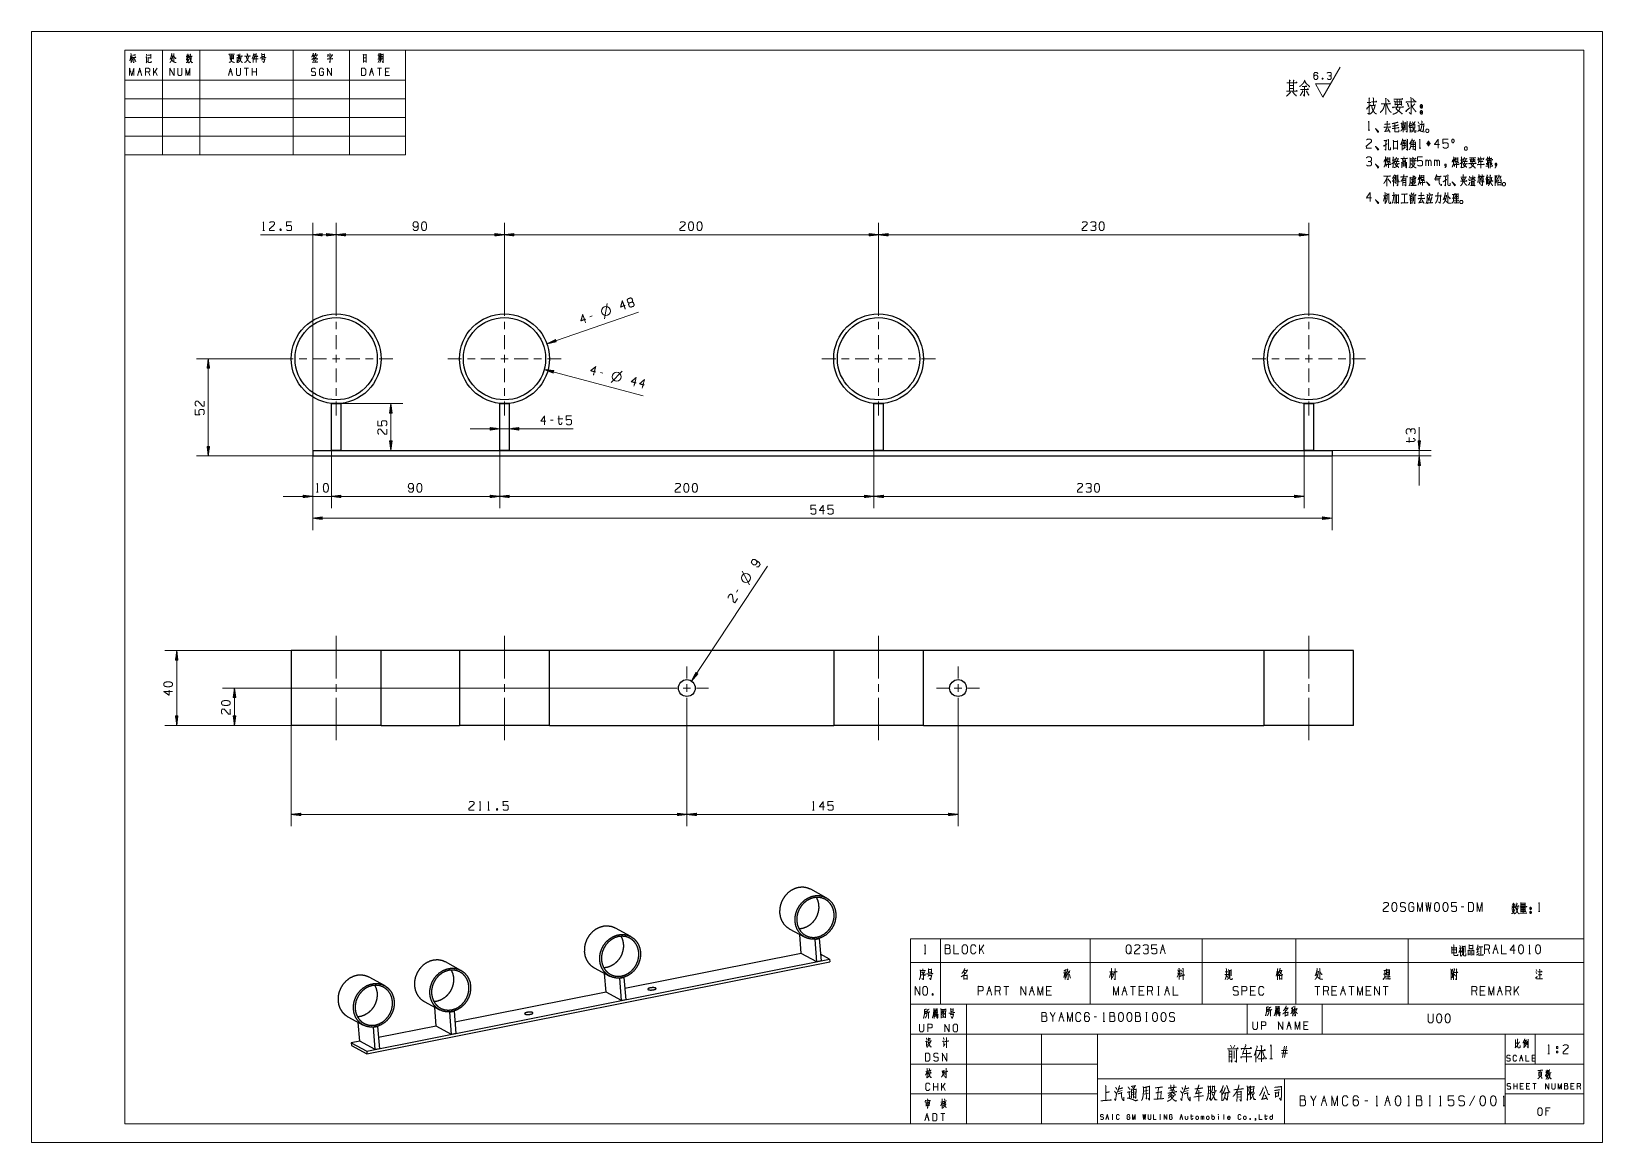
# Model space of a CAD drawing. Header units: millimetres. Extents: x 0 to 420, y 0 to 297.
import ezdxf

# ---------------------------------------------------------------- set-up
doc = ezdxf.new("R2010")
doc.units = ezdxf.units.MM
doc.layers.add('101', color=7, linetype='Continuous', true_color=0xffffff)

msp = doc.modelspace()

# ---------------------------------------------------------------- linework, layer by layer
at = {"layer": '101', "color": 133, "linetype": 'Continuous', "lineweight": 18}
for p, q in [((0, 297), (0, 0)), ((420, 297), (0, 297)), ((420, 0), (420, 297)), ((415, 292), (25, 292)), ((25, 292), (25, 264)), ((25, 292), (25, 5)), ((25, 292), (100, 292)), ((25, 292), (100, 292)), ((25, 292), (100, 292)), ((35, 292), (35, 264)), ((45, 292), (45, 264)), ((70, 292), (70, 264)), ((85, 292), (85, 264)), ((100, 292), (100, 264)), ((415, 5), (415, 292)), ((25, 284), (100, 284)), ((25, 279), (100, 279)), ((25, 274), (100, 274)), ((25, 269), (100, 269)), ((25, 264), (100, 264)), ((235, 37), (415, 37)), ((235, 37), (235, 5)), ((250, 37), (250, 5)), ((325, 37), (325, 29)), ((345, 37), (345, 29)), ((235, 29), (415, 29)), ((270, 29), (270, 5)), ((285, 29), (285, 5)), ((394, 29), (394, 5)), ((402, 29), (402, 21)), ((235, 21), (285, 21)), ((394, 21), (415, 21)), ((285, 17), (394, 17)), ((335, 17), (335, 5)), ((235, 13), (285, 13)), ((394, 13), (415, 13)), ((25, 5), (415, 5)), ((235, 5), (415, 5)), ((0, 0), (420, 0))]:
    msp.add_line(p, q, dxfattribs=at)
at = {"layer": '101', "color": 72, "linetype": 'Continuous', "lineweight": 18}
for p, q in [((26.57, 290.3), (26.35, 289.18)), ((26.36, 290.36), (26.98, 290.36)), ((26.69, 290.14), (26.91, 289.66)), ((30.74, 290.88), (30.87, 290.49)), ((31.13, 290.07), (31.22, 289.97)), ((37.42, 290.41), (37.77, 290.41)), ((41.69, 290.2), (41.43, 289.78)), ((41.53, 290.78), (41.66, 290.49)), ((41.88, 290.18), (42.11, 289.91)), ((42.14, 290.82), (41.95, 290.49)), ((53.11, 290.49), (53.99, 290.49)), ((53.11, 290.14), (53.98, 290.14)), ((54.01, 290.63), (54.01, 289.56)), ((55, 290.16), (55, 288.89)), ((55.02, 290.01), (55.35, 290.01)), ((55.4, 290.82), (55.37, 289.89)), ((59.27, 290.28), (59.27, 288.65)), ((61.56, 290.86), (62.32, 290.86)), ((61.56, 290.28), (62.32, 290.28)), ((61.73, 289.91), (61.56, 289.33)), ((62.33, 291.05), (62.33, 290.09)), ((76.04, 290.67), (76.21, 290.34)), ((92.86, 289.95), (93.25, 289.95)), ((93.22, 291.13), (93.33, 290.98)), ((27.11, 289.78), (26.88, 288.91)), ((27.56, 289.76), (27.87, 288.87)), ((28.66, 286.17), (29.22, 286.17)), ((30.65, 288.62), (30.93, 289.08)), ((31.62, 285.18), (31.34, 286.17)), ((33.59, 287.14), (32.63, 285.78)), ((32.63, 285.18), (32.63, 287.14)), ((33.59, 285.18), (33.04, 286.36)), ((41.4, 289.47), (42.16, 289.47)), ((52.94, 286.17), (53.49, 286.17)), ((53.1, 289.76), (53.98, 289.76)), ((58.02, 287.14), (56.9, 287.14)), ((57.46, 287.14), (57.46, 285.18)), ((59.02, 285.18), (59.02, 287.14)), ((60.14, 286.17), (59.02, 286.17)), ((60.14, 285.18), (60.14, 287.14)), ((61.6, 289.56), (62.33, 289.56)), ((75.31, 289.52), (75.48, 289.02)), ((75.35, 289.72), (76.07, 289.72)), ((75.6, 289.62), (75.76, 289.2)), ((76.13, 289.56), (75.92, 288.89)), ((90.65, 286.17), (91.2, 286.17)), ((93.6, 287.14), (92.49, 287.14)), ((92.92, 289.33), (92.65, 288.71)), ((93.05, 287.14), (93.05, 285.18)), ((93.18, 289.37), (93.28, 289.04)), ((93.75, 288.94), (94, 288.69)), ((95.45, 286.17), (94.61, 286.17)), ((357.11, 278.03), (358.01, 278.03)), ((358.01, 277.24), (359.15, 277.24)), ((367.68, 273.04), (367.82, 272.89)), ((357.32, 270.59), (357.74, 270.59)), ((366.39, 271.99), (367.06, 272.02)), ((366.74, 271.37), (367.06, 270.59)), ((367.34, 272.69), (367.48, 272.54)), ((367.4, 272.59), (367.4, 270.72)), ((370.57, 271.74), (370.89, 271.74)), ((370.71, 272.82), (370.92, 272.42)), ((366.39, 267.43), (366.39, 265.26)), ((366.58, 265.53), (367.24, 265.96)), ((366.95, 267.06), (366.95, 265.78)), ((367.08, 267.48), (367.25, 266.98)), ((367.71, 268.16), (367.96, 268.08)), ((368.79, 266.21), (369.9, 266.21)), ((368.82, 266.76), (369.92, 266.76)), ((368.93, 267.73), (369.62, 267.73)), ((369.71, 267.93), (369.37, 267.46)), ((370.98, 265.83), (371.4, 265.83)), ((373.96, 267.03), (372.95, 267.03)), ((373.78, 267.51), (373.13, 266.56)), ((373.13, 267.51), (373.8, 266.56)), ((373.45, 266.31), (373.45, 267.73)), ((364.64, 262.77), (364.78, 262.34)), ((364.82, 263.39), (364.98, 263.04)), ((365.28, 262.79), (365.14, 262.29)), ((366.34, 261.87), (367.57, 261.87)), ((366.58, 262.19), (367.38, 262.19)), ((366.64, 262.62), (367.34, 262.62)), ((366.71, 261.52), (367.25, 261.52)), ((366.71, 261.04), (367.25, 261.04)), ((366.83, 263.47), (366.97, 263.12)), ((367.29, 261.72), (367.29, 260.94)), ((367.34, 262.79), (367.34, 262.02)), ((368.77, 261.64), (369.78, 261.64)), ((369.2, 263.39), (369.42, 263.04)), ((372.79, 261.07), (372.79, 262.64)), ((375.07, 261.07), (375.07, 262.64)), ((382.85, 262.77), (383, 262.34)), ((383.03, 263.39), (383.19, 263.04)), ((383.49, 262.79), (383.35, 262.29)), ((387.34, 263.49), (387.5, 263.12)), ((388.29, 263.17), (388.13, 262.67)), ((362.35, 257.73), (362.35, 255.68)), ((362.61, 257.56), (363.28, 256.68)), ((363.34, 256.86), (363.27, 256.48)), ((364.15, 257.43), (364.15, 255.68)), ((364.68, 258.43), (365.26, 258.43)), ((364.68, 258.01), (365.26, 258.01)), ((364.68, 257.58), (365.26, 257.58)), ((365.23, 257.23), (365.23, 255.78)), ((365.26, 258.63), (365.26, 257.43)), ((366.65, 257.18), (367.33, 257.18)), ((366.67, 256.66), (367.34, 256.66)), ((387.04, 258.16), (387.14, 257.86)), ((387.41, 257.86), (387.41, 257.23)), ((387.9, 258.16), (388.06, 257.83)), ((392.53, 256.63), (392.86, 256.63)), ((361.75, 253.02), (361.41, 251.67)), ((361.82, 252.82), (362.15, 252.24)), ((365.23, 255.73), (365.03, 255.96)), ((367.04, 253.52), (367.04, 251.17)), ((367.04, 253.49), (367.04, 251.17)), ((368.82, 253.87), (369.07, 253.42)), ((369.58, 253.87), (369.37, 253.42)), ((377.84, 253.09), (378.27, 253.09)), ((380.12, 253.37), (380.12, 251.54)), ((380.56, 252.89), (381.34, 252.89)), ((368.91, 251.24), (369.09, 250.97)), ((61.85, 243.75), (62.28, 243.75)), ((66.53, 244.2), (66.69, 243.77)), ((153.2, 220.17), (153.89, 224.27)), ((149.91, 220.97), (149.28, 220.74)), ((152.74, 205.69), (152.09, 205.86)), ((155.01, 203.18), (157.88, 206.19)), ((140.73, 193.46), (142.06, 193.46)), ((139.47, 193.08), (138.79, 193.08)), ((368.33, 187.13), (368.33, 188.45)), ((76.23, 173.81), (76.65, 173.81)), ((191.95, 149.06), (190.01, 152.74)), ((188.85, 147.7), (188.48, 147.14)), ((119.72, 88.81), (120.14, 88.81)), ((121.99, 88.81), (122.42, 88.81)), ((124.39, 89.26), (124.55, 88.83)), ((208.84, 88.81), (209.26, 88.81)), ((396.08, 63.08), (395.76, 62.58)), ((395.88, 63.78), (396.04, 63.43)), ((396.31, 63.05), (396.59, 62.73)), ((396.63, 63.83), (396.4, 63.43)), ((382.9, 62.98), (382.22, 62.98)), ((395.72, 62.2), (396.64, 62.2)), ((402.84, 61.78), (403.26, 61.78)), ((235, 54.46), (235, 48.11)), ((235, 54.46), (243, 54.46)), ((238.67, 50.48), (239.09, 50.48)), ((243, 54.46), (243, 48.11)), ((243, 54.46), (283, 54.46)), ((254.57, 52.85), (253.41, 51.2)), ((253.41, 50.48), (253.41, 52.85)), ((254.57, 50.48), (253.9, 51.9)), ((283, 54.46), (283, 48.11)), ((283, 54.46), (313, 54.46)), ((302.09, 51.68), (302.76, 51.68)), ((313, 54.46), (313, 48.11)), ((313, 54.46), (338, 54.46)), ((338, 54.46), (338, 48.11)), ((338, 54.46), (368, 54.46)), ((368, 54.46), (368, 48.11)), ((368, 54.46), (415, 54.46)), ((379.68, 52.03), (380.95, 52.03)), ((379.68, 51.5), (380.95, 51.5)), ((379.7, 50.7), (380.95, 50.7)), ((380.99, 52.22), (380.99, 50.6)), ((381.87, 52.65), (382.02, 52.22)), ((382.04, 51.4), (382.34, 50.93)), ((386.26, 50.08), (386.98, 50.55)), ((386.28, 50.7), (387, 51.03)), ((386.93, 51.95), (386.49, 50.85)), ((387.44, 52.22), (387.44, 50.17)), ((389.77, 50.48), (389.44, 51.68)), ((391.04, 51.68), (391.71, 51.68)), ((400.27, 50.48), (400.7, 50.48)), ((415, 54.46), (415, 48.11)), ((235, 48.11), (243, 48.11)), ((235, 48.11), (235, 37)), ((239.76, 46.22), (240.58, 46.22)), ((240.59, 46.45), (240.59, 45.3)), ((243, 48.11), (243, 37)), ((243, 48.11), (283, 48.11)), ((283, 48.11), (283, 37)), ((283, 48.11), (313, 48.11)), ((307.33, 46.2), (307.61, 45.62)), ((313, 48.11), (313, 37)), ((313, 48.11), (338, 48.11)), ((320.7, 46.25), (320.7, 44.55)), ((338, 48.11), (338, 37)), ((338, 48.11), (368, 48.11)), ((368, 48.11), (368, 37)), ((368, 48.11), (415, 48.11)), ((380.84, 46.45), (381.02, 46.3)), ((402.21, 46.3), (402.51, 45.75)), ((415, 48.11), (415, 37)), ((239.76, 45.53), (240.58, 45.53)), ((239.95, 45.08), (239.76, 44.38)), ((239.81, 44.65), (240.59, 44.65)), ((249.23, 45.65), (249.55, 45.17)), ((275.88, 45.4), (276.64, 45.4)), ((276.21, 45.35), (275.95, 44.13)), ((276.35, 46.08), (276.35, 43.55)), ((276.39, 45.17), (276.6, 44.7)), ((276.87, 45.12), (276.55, 44)), ((276.78, 45.68), (277.56, 45.68)), ((276.8, 45.17), (276.94, 44.95)), ((277.38, 45.08), (277.79, 43.98)), ((277.63, 45.98), (277.45, 45.35)), ((288.6, 45.62), (288.21, 44.08)), ((288.74, 45.35), (289.04, 44.9)), ((306.72, 45.25), (306.32, 44.17)), ((306.37, 45.25), (307.18, 45.25)), ((306.49, 46.18), (306.62, 45.6)), ((306.87, 45.25), (307.18, 44.77)), ((307.15, 46.18), (306.94, 45.53)), ((307.31, 45.37), (307.52, 44.92)), ((319.06, 44.95), (319.87, 44.95)), ((319.15, 45.65), (319.82, 45.65)), ((320.1, 46.03), (320.7, 46.03)), ((333.02, 45.6), (332.74, 44.45)), ((343.6, 45.68), (344.03, 45.68)), ((361.81, 45.95), (361.81, 44.13)), ((362.25, 45.48), (363.03, 45.48)), ((379.52, 46.1), (379.87, 46.1)), ((380.17, 45.6), (380.17, 43.53)), ((402.12, 45.6), (402.42, 45.12)), ((240.85, 39.81), (240.99, 39.39)), ((255.72, 40.56), (256.39, 40.56)), ((259, 39.36), (258.67, 40.56)), ((261.28, 41.74), (259.94, 41.74)), ((260.61, 41.74), (260.61, 39.36)), ((267.1, 40.56), (267.77, 40.56)), ((272.33, 40.56), (271.32, 40.56)), ((291.86, 40.56), (292.53, 40.56)), ((295.14, 41.74), (293.8, 41.74)), ((294.47, 41.74), (294.47, 39.36)), ((297.08, 40.56), (296.08, 40.56)), ((299.7, 39.36), (299.36, 40.56)), ((301.12, 41.74), (301.46, 41.74)), ((301.12, 39.36), (301.46, 39.36)), ((301.3, 41.74), (301.3, 39.36)), ((303.24, 40.56), (303.91, 40.56)), ((326.85, 40.56), (325.84, 40.56)), ((344.45, 41.74), (343.11, 41.74)), ((343.78, 41.74), (343.78, 39.36)), ((346.73, 39.36), (346.39, 40.56)), ((348.67, 40.56), (347.66, 40.56)), ((350.27, 40.56), (350.94, 40.56)), ((353.56, 41.74), (352.21, 41.74)), ((352.88, 41.74), (352.88, 39.36)), ((357.77, 40.56), (356.76, 40.56)), ((362.66, 41.74), (361.32, 41.74)), ((361.99, 41.74), (361.99, 39.36)), ((386.37, 39.36), (386.04, 40.56)), ((388.31, 40.56), (387.31, 40.56)), ((392.19, 40.56), (392.87, 40.56)), ((395.48, 39.36), (395.14, 40.56)), ((397.58, 41.74), (396.41, 40.09)), ((396.41, 39.36), (396.41, 41.74)), ((397.58, 39.36), (396.91, 40.79)), ((235, 37), (243, 37)), ((241.5, 33.66), (242.04, 33.81)), ((241.79, 35.05), (241.78, 33.74)), ((243, 37), (283, 37)), ((273.71, 34.74), (273.04, 33.57)), ((283, 37), (313, 37)), ((297.91, 34.74), (298.24, 34.74)), ((298.08, 34.74), (298.08, 32.37)), ((313, 37), (338, 37)), ((332.92, 34.28), (333.47, 34.43)), ((333.22, 35.67), (333.2, 34.36)), ((336.72, 35.38), (337.43, 35.58)), ((338, 37), (368, 37)), ((368, 37), (415, 37)), ((274.98, 33.57), (275.66, 33.57)), ((284.76, 33.57), (284.09, 33.57)), ((286.49, 32.37), (286.91, 32.37)), ((297.91, 32.37), (298.24, 32.37)), ((335.89, 31.26), (336.48, 31.26)), ((341.01, 31.26), (340.12, 31.26)), ((320.51, 26.07), (320.9, 25.36)), ((321.7, 26.07), (321.37, 25.36)), ((334.43, 22.76), (334.96, 25.8)), ((335.51, 25.8), (334.99, 22.76)), ((396.78, 26.5), (397.1, 26.62)), ((320.65, 21.94), (320.92, 21.5)), ((326.18, 22.8), (326.04, 23.08)), ((327.34, 24.42), (327.34, 21.5)), ((329.32, 22.72), (329.18, 22.41)), ((331.07, 22.41), (331.73, 22.41)), ((335.77, 24.65), (334.18, 24.65)), ((335.77, 23.91), (334.18, 23.91)), ((398.04, 22.56), (398.48, 22.56)), ((401.88, 22.56), (401.21, 22.56)), ((405.37, 23.74), (405.8, 23.74)), ((407.69, 24.46), (408.02, 24.46)), ((407.69, 24.46), (407.69, 23.99)), ((239.62, 19.15), (239.06, 19.01)), ((239.43, 18.9), (239.63, 18.63)), ((404.78, 18.63), (405.57, 18.79)), ((405.68, 18.57), (406.23, 18.69)), ((241.17, 13.94), (241.17, 15.91)), ((242.28, 14.94), (241.17, 14.94)), ((242.28, 13.94), (242.28, 15.91)), ((244.25, 15.91), (243.29, 14.54)), ((243.29, 13.94), (243.29, 15.91)), ((244.25, 13.94), (243.7, 15.12)), ((290.64, 13.69), (291.54, 13.94)), ((294.25, 13.42), (295.03, 13.59)), ((294.25, 12.8), (295.08, 13)), ((297.47, 12.9), (298.59, 13.18)), ((298.54, 14.01), (297.49, 13.73)), ((301.25, 14.63), (300.98, 11.62)), ((304.3, 13.8), (305.66, 14.04)), ((308.32, 13.69), (309.22, 13.94)), ((315.02, 14.01), (314.63, 13.94)), ((315, 13.25), (314.63, 13.14)), ((323.17, 12.9), (322.32, 12.8)), ((323.85, 14.45), (323.66, 14.35)), ((326.44, 14.25), (325.93, 14.18)), ((396.24, 14.25), (396.24, 15.82)), ((397.13, 15.04), (396.24, 15.04)), ((397.13, 14.25), (397.13, 15.82)), ((398.6, 15.04), (397.94, 15.04)), ((400.3, 15.04), (399.63, 15.04)), ((402.22, 15.82), (401.33, 15.82)), ((401.78, 15.82), (401.78, 14.25)), ((412.18, 15.04), (411.51, 15.04)), ((414.1, 14.25), (413.88, 15.04)), ((239.32, 10.28), (239.85, 10.36)), ((243.7, 10.96), (243.12, 10.84)), ((243.49, 10.67), (243.68, 10.43)), ((322.32, 12.14), (323.17, 12.25)), ((343.45, 12.47), (342.71, 11.17)), ((345.17, 11.17), (345.91, 11.17)), ((357.23, 11.17), (356.49, 11.17)), ((359.45, 9.85), (359.92, 9.85)), ((362.14, 11.17), (362.88, 11.17)), ((367.94, 9.85), (368.4, 9.85)), ((373.63, 12.47), (374, 12.47)), ((373.63, 9.85), (374, 9.85)), ((373.83, 12.47), (373.83, 9.85)), ((376.42, 9.85), (376.89, 9.85)), ((385.88, 12.47), (384.4, 9.85)), ((393.39, 9.85), (393.86, 9.85)), ((405.52, 8.46), (404.84, 8.46)), ((239.1, 6.79), (239.66, 6.79)), ((244.18, 7.77), (243.07, 7.77)), ((243.62, 7.77), (243.62, 5.8)), ((287.41, 6.84), (287.78, 6.84)), ((288.91, 7.48), (289.1, 7.48)), ((288.91, 6.17), (289.1, 6.17)), ((289.01, 7.48), (289.01, 6.17)), ((301.64, 7.48), (301.83, 7.48)), ((301.64, 6.17), (301.83, 6.17)), ((301.74, 7.48), (301.74, 6.17)), ((307.21, 6.84), (307.58, 6.84)), ((309.85, 7.04), (310.59, 7.04)), ((312.68, 6.17), (312.68, 7.04)), ((315.51, 6.52), (315.51, 7.48)), ((317.3, 7.04), (317.3, 6.17)), ((318.71, 7.5), (318.71, 6.17)), ((329.66, 7.04), (330.39, 7.04))]:
    msp.add_line(p, q, dxfattribs=at)
at = {"layer": '101', "color": 43, "linetype": 'Continuous', "lineweight": 18}
for p, q in [((345.26, 279.45), (349.88, 287.45)), ((343.25, 282.95), (347.28, 282.95)), ((345.26, 279.45), (343.25, 282.95)), ((345.08, 284.54), (345.21, 284.21))]:
    msp.add_line(p, q, dxfattribs=at)
at = {"layer": '101', "color": 22, "linetype": 'Continuous', "lineweight": 18}
for p, q in [((75.21, 185.02), (75.21, 245.83)), ((81.46, 224.7), (81.46, 245.83)), ((81.46, 224.7), (81.46, 245.83)), ((126.46, 224.7), (126.46, 245.83)), ((126.46, 224.7), (126.46, 245.83)), ((226.46, 224.7), (226.46, 245.83)), ((226.46, 224.7), (226.46, 245.83)), ((341.46, 224.7), (341.46, 245.83)), ((81.46, 242.65), (61.22, 242.65)), ((77.75, 242.99), (75.21, 242.65)), ((75.21, 242.65), (77.75, 242.32)), ((77.75, 242.68), (75.4, 242.68)), ((77.75, 242.63), (75.4, 242.63)), ((77.75, 242.73), (75.79, 242.73)), ((77.75, 242.58), (75.79, 242.58)), ((77.75, 242.78), (76.17, 242.78)), ((77.75, 242.53), (76.17, 242.53)), ((77.75, 242.83), (76.56, 242.83)), ((77.75, 242.48), (76.56, 242.48)), ((77.75, 242.88), (76.95, 242.88)), ((77.75, 242.42), (76.95, 242.42)), ((77.75, 242.93), (77.33, 242.93)), ((77.75, 242.37), (77.33, 242.37)), ((77.75, 242.98), (77.72, 242.98)), ((77.75, 242.98), (77.72, 242.98)), ((77.75, 242.32), (77.72, 242.32)), ((77.75, 242.32), (77.72, 242.32)), ((77.75, 242.32), (77.75, 242.99)), ((81.46, 242.65), (78.92, 242.99)), ((78.92, 242.99), (78.92, 242.32)), ((78.92, 242.98), (78.95, 242.98)), ((78.92, 242.98), (78.95, 242.98)), ((78.92, 242.93), (79.34, 242.93)), ((78.92, 242.88), (79.72, 242.88)), ((78.92, 242.83), (80.11, 242.83)), ((78.92, 242.78), (80.5, 242.78)), ((78.92, 242.73), (80.88, 242.73)), ((78.92, 242.68), (81.27, 242.68)), ((78.92, 242.32), (81.46, 242.65)), ((78.92, 242.63), (81.27, 242.63)), ((78.92, 242.58), (80.88, 242.58)), ((78.92, 242.53), (80.5, 242.53)), ((78.92, 242.48), (80.11, 242.48)), ((78.92, 242.42), (79.72, 242.42)), ((78.92, 242.37), (79.34, 242.37)), ((78.92, 242.32), (78.95, 242.32)), ((78.92, 242.32), (78.95, 242.32)), ((84, 242.99), (81.46, 242.65)), ((81.46, 242.65), (126.46, 242.65)), ((81.46, 242.65), (84, 242.32)), ((84, 242.68), (81.65, 242.68)), ((84, 242.63), (81.65, 242.63)), ((84, 242.73), (82.04, 242.73)), ((84, 242.58), (82.04, 242.58)), ((84, 242.78), (82.42, 242.78)), ((84, 242.53), (82.42, 242.53)), ((84, 242.83), (82.81, 242.83)), ((84, 242.48), (82.81, 242.48)), ((84, 242.88), (83.2, 242.88)), ((84, 242.42), (83.2, 242.42)), ((84, 242.93), (83.58, 242.93)), ((84, 242.37), (83.58, 242.37)), ((84, 242.98), (83.97, 242.98)), ((84, 242.98), (83.97, 242.98)), ((84, 242.32), (83.97, 242.32)), ((84, 242.32), (83.97, 242.32)), ((84, 242.32), (84, 242.99)), ((123.92, 242.99), (123.92, 242.32)), ((126.46, 242.65), (123.92, 242.99)), ((123.92, 242.98), (123.95, 242.98)), ((123.92, 242.98), (123.95, 242.98)), ((123.92, 242.93), (124.34, 242.93)), ((123.92, 242.88), (124.72, 242.88)), ((123.92, 242.83), (125.11, 242.83)), ((123.92, 242.78), (125.5, 242.78)), ((123.92, 242.73), (125.88, 242.73)), ((123.92, 242.68), (126.27, 242.68)), ((123.92, 242.32), (126.46, 242.65)), ((123.92, 242.63), (126.27, 242.63)), ((123.92, 242.58), (125.88, 242.58)), ((123.92, 242.53), (125.5, 242.53)), ((123.92, 242.48), (125.11, 242.48)), ((123.92, 242.42), (124.72, 242.42)), ((123.92, 242.37), (124.34, 242.37)), ((123.92, 242.32), (123.95, 242.32)), ((123.92, 242.32), (123.95, 242.32)), ((129, 242.99), (126.46, 242.65)), ((126.46, 242.65), (129, 242.32)), ((126.46, 242.65), (226.46, 242.65)), ((129, 242.68), (126.65, 242.68)), ((129, 242.63), (126.65, 242.63)), ((129, 242.73), (127.04, 242.73)), ((129, 242.58), (127.04, 242.58)), ((129, 242.78), (127.42, 242.78)), ((129, 242.53), (127.42, 242.53)), ((129, 242.83), (127.81, 242.83)), ((129, 242.48), (127.81, 242.48)), ((129, 242.88), (128.2, 242.88)), ((129, 242.42), (128.2, 242.42)), ((129, 242.93), (128.58, 242.93)), ((129, 242.37), (128.58, 242.37)), ((129, 242.98), (128.97, 242.98)), ((129, 242.98), (128.97, 242.98)), ((129, 242.32), (128.97, 242.32)), ((129, 242.32), (128.97, 242.32)), ((129, 242.32), (129, 242.99)), ((226.46, 242.65), (223.92, 242.99)), ((223.92, 242.99), (223.92, 242.32)), ((223.92, 242.98), (223.95, 242.98)), ((223.92, 242.98), (223.95, 242.98)), ((223.92, 242.93), (224.34, 242.93)), ((223.92, 242.88), (224.72, 242.88)), ((223.92, 242.83), (225.11, 242.83)), ((223.92, 242.78), (225.5, 242.78)), ((223.92, 242.73), (225.88, 242.73)), ((223.92, 242.68), (226.27, 242.68)), ((223.92, 242.32), (226.46, 242.65)), ((223.92, 242.63), (226.27, 242.63)), ((223.92, 242.58), (225.88, 242.58)), ((223.92, 242.53), (225.5, 242.53)), ((223.92, 242.48), (225.11, 242.48)), ((223.92, 242.42), (224.72, 242.42)), ((223.92, 242.37), (224.34, 242.37)), ((223.92, 242.32), (223.95, 242.32)), ((223.92, 242.32), (223.95, 242.32)), ((229, 242.99), (226.46, 242.65)), ((226.46, 242.65), (341.46, 242.65)), ((226.46, 242.65), (229, 242.32)), ((229, 242.68), (226.65, 242.68)), ((229, 242.63), (226.65, 242.63)), ((229, 242.73), (227.04, 242.73)), ((229, 242.58), (227.04, 242.58)), ((229, 242.78), (227.42, 242.78)), ((229, 242.53), (227.42, 242.53)), ((229, 242.83), (227.81, 242.83)), ((229, 242.48), (227.81, 242.48)), ((229, 242.88), (228.2, 242.88)), ((229, 242.42), (228.2, 242.42)), ((229, 242.93), (228.58, 242.93)), ((229, 242.37), (228.58, 242.37)), ((229, 242.98), (228.97, 242.98)), ((229, 242.98), (228.97, 242.98)), ((229, 242.32), (228.97, 242.32)), ((229, 242.32), (228.97, 242.32)), ((229, 242.32), (229, 242.99)), ((338.92, 242.99), (338.92, 242.32)), ((341.46, 242.65), (338.92, 242.99)), ((338.92, 242.98), (338.95, 242.98)), ((338.92, 242.98), (338.95, 242.98)), ((338.92, 242.93), (339.34, 242.93)), ((338.92, 242.88), (339.72, 242.88)), ((338.92, 242.83), (340.11, 242.83)), ((338.92, 242.78), (340.5, 242.78)), ((338.92, 242.73), (340.88, 242.73)), ((338.92, 242.68), (341.27, 242.68)), ((338.92, 242.32), (341.46, 242.65)), ((338.92, 242.63), (341.27, 242.63)), ((338.92, 242.58), (340.88, 242.58)), ((338.92, 242.53), (340.5, 242.53)), ((338.92, 242.48), (340.11, 242.48)), ((338.92, 242.42), (339.72, 242.42)), ((338.92, 242.37), (339.34, 242.37)), ((338.92, 242.32), (338.95, 242.32)), ((338.92, 242.32), (338.95, 242.32)), ((137.79, 213.47), (162.25, 222)), ((140.08, 214.62), (137.79, 213.47)), ((140.18, 214.33), (137.97, 213.56)), ((140.2, 214.28), (137.98, 213.51)), ((140.16, 214.38), (138.31, 213.74)), ((140.21, 214.24), (138.36, 213.59)), ((140.15, 214.43), (138.66, 213.91)), ((140.13, 214.48), (139.01, 214.09)), ((140.11, 214.52), (139.36, 214.26)), ((140.1, 214.57), (139.7, 214.44)), ((140.08, 214.62), (140.05, 214.61)), ((140.08, 214.62), (140.05, 214.61)), ((140.3, 213.99), (140.08, 214.62)), ((137.79, 213.47), (140.3, 213.99)), ((140.23, 214.19), (138.74, 213.67)), ((140.25, 214.14), (139.13, 213.75)), ((140.26, 214.09), (139.51, 213.83)), ((140.28, 214.05), (139.89, 213.91)), ((140.3, 214), (140.27, 213.99)), ((140.3, 214), (140.27, 213.99)), ((66.29, 209.52), (44.1, 209.52)), ((47.28, 209.52), (46.94, 206.98)), ((46.94, 206.98), (47.61, 206.98)), ((46.95, 206.98), (46.95, 207.01)), ((46.95, 206.98), (46.95, 207.01)), ((47, 206.98), (47, 207.4)), ((47.05, 206.98), (47.05, 207.79)), ((47.1, 206.98), (47.1, 208.17)), ((47.15, 206.98), (47.15, 208.56)), ((47.2, 206.98), (47.2, 208.94)), ((47.25, 206.98), (47.25, 209.33)), ((47.61, 206.98), (47.28, 209.52)), ((47.28, 183.52), (47.28, 209.52)), ((47.3, 206.98), (47.3, 209.33)), ((47.36, 206.98), (47.36, 208.94)), ((47.41, 206.98), (47.41, 208.56)), ((47.46, 206.98), (47.46, 208.17)), ((47.51, 206.98), (47.51, 207.79)), ((47.56, 206.98), (47.56, 207.4)), ((47.61, 206.98), (47.61, 207.01)), ((47.61, 206.98), (47.61, 207.01)), ((137.09, 206.68), (163.53, 199.61)), ((137.09, 206.68), (139.45, 205.7)), ((139.63, 206.35), (137.09, 206.68)), ((139.53, 206), (137.27, 206.61)), ((139.55, 206.05), (137.28, 206.66)), ((139.52, 205.95), (137.63, 206.46)), ((139.56, 206.1), (137.67, 206.6)), ((139.51, 205.9), (137.99, 206.31)), ((139.57, 206.15), (138.05, 206.55)), ((139.49, 205.85), (138.35, 206.16)), ((139.59, 206.2), (138.44, 206.5)), ((139.48, 205.8), (138.7, 206.01)), ((139.6, 206.25), (138.82, 206.45)), ((139.47, 205.75), (139.06, 205.86)), ((139.61, 206.29), (139.21, 206.4)), ((139.45, 205.7), (139.63, 206.35)), ((139.63, 206.34), (139.59, 206.35)), ((139.63, 206.34), (139.59, 206.35)), ((139.46, 205.71), (139.42, 205.71)), ((139.46, 205.71), (139.42, 205.71)), ((82.71, 197.52), (99.25, 197.52)), ((96.08, 197.52), (95.74, 194.98)), ((96.41, 194.98), (96.08, 197.52)), ((96.08, 185.02), (96.08, 197.52)), ((95.74, 194.98), (96.41, 194.98)), ((95.75, 194.98), (95.75, 195.01)), ((95.75, 194.98), (95.75, 195.01)), ((95.8, 194.98), (95.8, 195.4)), ((95.85, 194.98), (95.85, 195.79)), ((95.9, 194.98), (95.9, 196.17)), ((95.95, 194.98), (95.95, 196.56)), ((96, 194.98), (96, 196.94)), ((96.05, 194.98), (96.05, 197.33)), ((96.1, 194.98), (96.1, 197.33)), ((96.16, 194.98), (96.16, 196.94)), ((96.21, 194.98), (96.21, 196.56)), ((96.26, 194.98), (96.26, 196.17)), ((96.31, 194.98), (96.31, 195.79)), ((96.36, 194.98), (96.36, 195.4)), ((96.41, 194.98), (96.41, 195.01)), ((96.41, 194.98), (96.41, 195.01)), ((144.79, 190.79), (117.27, 190.79)), ((122.67, 191.12), (122.67, 190.45)), ((125.21, 190.79), (122.67, 191.12)), ((122.67, 191.12), (122.7, 191.12)), ((122.67, 191.12), (122.7, 191.12)), ((122.67, 191.07), (123.09, 191.07)), ((122.67, 191.02), (123.47, 191.02)), ((122.67, 190.97), (123.86, 190.97)), ((122.67, 190.92), (124.25, 190.92)), ((122.67, 190.86), (124.63, 190.86)), ((122.67, 190.81), (125.02, 190.81)), ((122.67, 190.45), (125.21, 190.79)), ((122.67, 190.76), (125.02, 190.76)), ((122.67, 190.71), (124.63, 190.71)), ((122.67, 190.66), (124.25, 190.66)), ((122.67, 190.61), (123.86, 190.61)), ((122.67, 190.56), (123.47, 190.56)), ((122.67, 190.51), (123.09, 190.51)), ((122.67, 190.46), (122.7, 190.46)), ((122.67, 190.46), (122.7, 190.46)), ((130.25, 191.12), (127.71, 190.79)), ((127.71, 190.79), (130.25, 190.45)), ((130.25, 190.81), (127.9, 190.81)), ((130.25, 190.76), (127.9, 190.76)), ((130.25, 190.86), (128.29, 190.86)), ((130.25, 190.71), (128.29, 190.71)), ((130.25, 190.92), (128.67, 190.92)), ((130.25, 190.66), (128.67, 190.66)), ((130.25, 190.97), (129.06, 190.97)), ((130.25, 190.61), (129.06, 190.61)), ((130.25, 191.02), (129.45, 191.02)), ((130.25, 190.56), (129.45, 190.56)), ((130.25, 191.07), (129.83, 191.07)), ((130.25, 190.51), (129.83, 190.51)), ((130.25, 191.12), (130.22, 191.12)), ((130.25, 191.12), (130.22, 191.12)), ((130.25, 190.46), (130.22, 190.46)), ((130.25, 190.46), (130.22, 190.46)), ((130.25, 190.45), (130.25, 191.12)), ((370.99, 191.19), (370.99, 175.59)), ((46.94, 186.06), (47.28, 183.52)), ((47.61, 186.06), (46.94, 186.06)), ((46.95, 186.06), (46.95, 186.03)), ((46.95, 186.06), (46.95, 186.03)), ((47, 186.06), (47, 185.64)), ((47.05, 186.06), (47.05, 185.26)), ((47.1, 186.06), (47.1, 184.87)), ((47.15, 186.06), (47.15, 184.49)), ((47.2, 186.06), (47.2, 184.1)), ((47.25, 186.06), (47.25, 183.72)), ((47.28, 183.52), (47.61, 186.06)), ((47.3, 186.06), (47.3, 183.72)), ((47.36, 186.06), (47.36, 184.1)), ((47.41, 186.06), (47.41, 184.49)), ((47.46, 186.06), (47.46, 184.87)), ((47.51, 186.06), (47.51, 185.26)), ((47.56, 186.06), (47.56, 185.64)), ((47.61, 186.06), (47.61, 186.03)), ((47.61, 186.06), (47.61, 186.03)), ((75.21, 185.02), (75.21, 169.55)), ((80.21, 185.02), (80.21, 169.55)), ((80.21, 185.02), (80.21, 169.55)), ((82.71, 185.02), (99.25, 185.02)), ((96.41, 187.56), (95.74, 187.56)), ((95.74, 187.56), (96.08, 185.02)), ((95.75, 187.56), (95.75, 187.53)), ((95.75, 187.56), (95.75, 187.53)), ((95.8, 187.56), (95.8, 187.14)), ((95.85, 187.56), (95.85, 186.76)), ((95.9, 187.56), (95.9, 186.37)), ((95.95, 187.56), (95.95, 185.99)), ((96, 187.56), (96, 185.6)), ((96.05, 187.56), (96.05, 185.22)), ((96.08, 185.02), (96.41, 187.56)), ((96.1, 187.56), (96.1, 185.22)), ((96.16, 187.56), (96.16, 185.6)), ((96.21, 187.56), (96.21, 185.99)), ((96.26, 187.56), (96.26, 186.37)), ((96.31, 187.56), (96.31, 186.76)), ((96.36, 187.56), (96.36, 187.14)), ((96.41, 187.56), (96.41, 187.53)), ((96.41, 187.56), (96.41, 187.53)), ((125.21, 185.02), (125.21, 169.55)), ((125.21, 185.02), (125.21, 169.55)), ((225.21, 185.02), (225.21, 169.55)), ((225.21, 185.02), (225.21, 169.55)), ((340.21, 185.02), (340.21, 169.55)), ((347.71, 185.02), (374.17, 185.02)), ((370.66, 187.56), (370.66, 187.53)), ((370.66, 187.56), (370.66, 187.53)), ((370.66, 187.56), (370.99, 185.02)), ((371.33, 187.56), (370.66, 187.56)), ((370.72, 187.56), (370.72, 187.14)), ((370.77, 187.56), (370.77, 186.76)), ((370.82, 187.56), (370.82, 186.37)), ((370.87, 187.56), (370.87, 185.99)), ((370.92, 187.56), (370.92, 185.6)), ((370.97, 187.56), (370.97, 185.22)), ((370.99, 185.02), (371.33, 187.56)), ((371.02, 187.56), (371.02, 185.22)), ((371.07, 187.56), (371.07, 185.6)), ((371.12, 187.56), (371.12, 185.99)), ((371.17, 187.56), (371.17, 186.37)), ((371.22, 187.56), (371.22, 186.76)), ((371.27, 187.56), (371.27, 187.14)), ((371.32, 187.56), (371.32, 187.53)), ((371.32, 187.56), (371.32, 187.53)), ((75.21, 183.52), (44.1, 183.52)), ((75.21, 183.52), (75.21, 163.71)), ((347.71, 183.52), (374.17, 183.52)), ((347.71, 183.52), (347.71, 163.71)), ((370.99, 183.52), (370.66, 180.98)), ((370.66, 180.98), (370.66, 181.01)), ((370.66, 180.98), (370.66, 181.01)), ((370.66, 180.98), (371.33, 180.98)), ((370.72, 180.98), (370.72, 181.4)), ((370.77, 180.98), (370.77, 181.79)), ((370.82, 180.98), (370.82, 182.17)), ((370.87, 180.98), (370.87, 182.56)), ((370.92, 180.98), (370.92, 182.94)), ((370.97, 180.98), (370.97, 183.33)), ((371.33, 180.98), (370.99, 183.52)), ((371.02, 180.98), (371.02, 183.33)), ((371.07, 180.98), (371.07, 182.94)), ((371.12, 180.98), (371.12, 182.56)), ((371.17, 180.98), (371.17, 182.17)), ((371.22, 180.98), (371.22, 181.79)), ((371.27, 180.98), (371.27, 181.4)), ((371.32, 180.98), (371.32, 181.01)), ((371.32, 180.98), (371.32, 181.01)), ((67.27, 172.72), (88.15, 172.72)), ((72.67, 173.06), (72.67, 172.39)), ((75.21, 172.72), (72.67, 173.06)), ((72.67, 173.05), (72.7, 173.05)), ((72.67, 173.05), (72.7, 173.05)), ((72.67, 173), (73.09, 173)), ((72.67, 172.95), (73.47, 172.95)), ((72.67, 172.9), (73.86, 172.9)), ((72.67, 172.85), (74.25, 172.85)), ((72.67, 172.8), (74.63, 172.8)), ((72.67, 172.75), (75.02, 172.75)), ((72.67, 172.39), (75.21, 172.72)), ((72.67, 172.7), (75.02, 172.7)), ((72.67, 172.65), (74.63, 172.65)), ((72.67, 172.59), (74.25, 172.59)), ((72.67, 172.54), (73.86, 172.54)), ((72.67, 172.49), (73.47, 172.49)), ((72.67, 172.44), (73.09, 172.44)), ((72.67, 172.39), (72.7, 172.39)), ((72.67, 172.39), (72.7, 172.39)), ((82.75, 173.06), (80.21, 172.72)), ((82.75, 173.06), (80.21, 172.72)), ((80.21, 172.72), (82.75, 172.39)), ((125.21, 172.72), (80.21, 172.72)), ((80.21, 172.72), (82.75, 172.39)), ((82.75, 172.75), (80.4, 172.75)), ((82.75, 172.75), (80.4, 172.75)), ((82.75, 172.7), (80.4, 172.7)), ((82.75, 172.7), (80.4, 172.7)), ((82.75, 172.8), (80.79, 172.8)), ((82.75, 172.8), (80.79, 172.8)), ((82.75, 172.65), (80.79, 172.65)), ((82.75, 172.65), (80.79, 172.65)), ((82.75, 172.85), (81.17, 172.85)), ((82.75, 172.85), (81.17, 172.85)), ((82.75, 172.59), (81.17, 172.59)), ((82.75, 172.59), (81.17, 172.59)), ((82.75, 172.9), (81.56, 172.9)), ((82.75, 172.9), (81.56, 172.9)), ((82.75, 172.54), (81.56, 172.54)), ((82.75, 172.54), (81.56, 172.54)), ((82.75, 172.95), (81.95, 172.95)), ((82.75, 172.95), (81.95, 172.95)), ((82.75, 172.49), (81.95, 172.49)), ((82.75, 172.49), (81.95, 172.49)), ((82.75, 173), (82.33, 173)), ((82.75, 173), (82.33, 173)), ((82.75, 172.44), (82.33, 172.44)), ((82.75, 172.44), (82.33, 172.44)), ((82.75, 173.05), (82.72, 173.05)), ((82.75, 173.05), (82.72, 173.05)), ((82.75, 173.05), (82.72, 173.05)), ((82.75, 173.05), (82.72, 173.05)), ((82.75, 172.39), (82.72, 172.39)), ((82.75, 172.39), (82.72, 172.39)), ((82.75, 172.39), (82.72, 172.39)), ((82.75, 172.39), (82.72, 172.39)), ((82.75, 172.39), (82.75, 173.06)), ((82.75, 172.39), (82.75, 173.06)), ((122.67, 173.06), (122.67, 172.39)), ((125.21, 172.72), (122.67, 173.06)), ((122.67, 173.05), (122.7, 173.05)), ((122.67, 173.05), (122.7, 173.05)), ((122.67, 173), (123.09, 173)), ((122.67, 172.95), (123.47, 172.95)), ((122.67, 172.9), (123.86, 172.9)), ((122.67, 172.85), (124.25, 172.85)), ((122.67, 172.8), (124.63, 172.8)), ((122.67, 172.75), (125.02, 172.75)), ((122.67, 172.39), (125.21, 172.72)), ((122.67, 172.7), (125.02, 172.7)), ((122.67, 172.65), (124.63, 172.65)), ((122.67, 172.59), (124.25, 172.59)), ((122.67, 172.54), (123.86, 172.54)), ((122.67, 172.49), (123.47, 172.49)), ((122.67, 172.44), (123.09, 172.44)), ((122.67, 172.39), (122.7, 172.39)), ((122.67, 172.39), (122.7, 172.39)), ((127.75, 173.06), (125.21, 172.72)), ((225.21, 172.72), (125.21, 172.72)), ((125.21, 172.72), (127.75, 172.39)), ((127.75, 172.75), (125.4, 172.75)), ((127.75, 172.7), (125.4, 172.7)), ((127.75, 172.8), (125.79, 172.8)), ((127.75, 172.65), (125.79, 172.65)), ((127.75, 172.85), (126.17, 172.85)), ((127.75, 172.59), (126.17, 172.59)), ((127.75, 172.9), (126.56, 172.9)), ((127.75, 172.54), (126.56, 172.54)), ((127.75, 172.95), (126.95, 172.95)), ((127.75, 172.49), (126.95, 172.49)), ((127.75, 173), (127.33, 173)), ((127.75, 172.44), (127.33, 172.44)), ((127.75, 173.05), (127.72, 173.05)), ((127.75, 173.05), (127.72, 173.05)), ((127.75, 172.39), (127.72, 172.39)), ((127.75, 172.39), (127.72, 172.39)), ((127.75, 172.39), (127.75, 173.06)), ((225.21, 172.72), (222.67, 173.06)), ((222.67, 173.06), (222.67, 172.39)), ((222.67, 173.05), (222.7, 173.05)), ((222.67, 173.05), (222.7, 173.05)), ((222.67, 173), (223.09, 173)), ((222.67, 172.95), (223.47, 172.95)), ((222.67, 172.9), (223.86, 172.9)), ((222.67, 172.85), (224.25, 172.85)), ((222.67, 172.8), (224.63, 172.8)), ((222.67, 172.75), (225.02, 172.75)), ((222.67, 172.39), (225.21, 172.72)), ((222.67, 172.7), (225.02, 172.7)), ((222.67, 172.65), (224.63, 172.65)), ((222.67, 172.59), (224.25, 172.59)), ((222.67, 172.54), (223.86, 172.54)), ((222.67, 172.49), (223.47, 172.49)), ((222.67, 172.44), (223.09, 172.44)), ((222.67, 172.39), (222.7, 172.39)), ((222.67, 172.39), (222.7, 172.39)), ((227.75, 173.06), (225.21, 172.72)), ((225.21, 172.72), (227.75, 172.39)), ((340.21, 172.72), (225.21, 172.72)), ((227.75, 172.75), (225.4, 172.75)), ((227.75, 172.7), (225.4, 172.7)), ((227.75, 172.8), (225.79, 172.8)), ((227.75, 172.65), (225.79, 172.65)), ((227.75, 172.85), (226.17, 172.85)), ((227.75, 172.59), (226.17, 172.59)), ((227.75, 172.9), (226.56, 172.9)), ((227.75, 172.54), (226.56, 172.54)), ((227.75, 172.95), (226.95, 172.95)), ((227.75, 172.49), (226.95, 172.49)), ((227.75, 173), (227.33, 173)), ((227.75, 172.44), (227.33, 172.44)), ((227.75, 173.05), (227.72, 173.05)), ((227.75, 173.05), (227.72, 173.05)), ((227.75, 172.39), (227.72, 172.39)), ((227.75, 172.39), (227.72, 172.39)), ((227.75, 172.39), (227.75, 173.06)), ((337.67, 173.06), (337.67, 172.39)), ((340.21, 172.72), (337.67, 173.06)), ((337.67, 173.05), (337.7, 173.05)), ((337.67, 173.05), (337.7, 173.05)), ((337.67, 173), (338.09, 173)), ((337.67, 172.95), (338.47, 172.95)), ((337.67, 172.9), (338.86, 172.9)), ((337.67, 172.85), (339.25, 172.85)), ((337.67, 172.8), (339.63, 172.8)), ((337.67, 172.75), (340.02, 172.75)), ((337.67, 172.39), (340.21, 172.72)), ((337.67, 172.7), (340.02, 172.7)), ((337.67, 172.65), (339.63, 172.65)), ((337.67, 172.59), (339.25, 172.59)), ((337.67, 172.54), (338.86, 172.54)), ((337.67, 172.49), (338.47, 172.49)), ((337.67, 172.44), (338.09, 172.44)), ((337.67, 172.39), (337.7, 172.39)), ((337.67, 172.39), (337.7, 172.39)), ((77.75, 167.22), (75.21, 166.89)), ((75.21, 166.89), (347.71, 166.89)), ((75.21, 166.89), (77.75, 166.55)), ((77.75, 166.91), (75.4, 166.91)), ((77.75, 166.86), (75.4, 166.86)), ((77.75, 166.96), (75.79, 166.96)), ((77.75, 166.81), (75.79, 166.81)), ((77.75, 167.02), (76.17, 167.02)), ((77.75, 166.76), (76.17, 166.76)), ((77.75, 167.07), (76.56, 167.07)), ((77.75, 166.71), (76.56, 166.71)), ((77.75, 167.12), (76.95, 167.12)), ((77.75, 166.66), (76.95, 166.66)), ((77.75, 167.17), (77.33, 167.17)), ((77.75, 166.61), (77.33, 166.61)), ((77.75, 167.22), (77.72, 167.22)), ((77.75, 167.22), (77.72, 167.22)), ((77.75, 166.56), (77.72, 166.56)), ((77.75, 166.56), (77.72, 166.56)), ((77.75, 166.55), (77.75, 167.22)), ((347.71, 166.89), (345.17, 167.22)), ((345.17, 167.22), (345.2, 167.22)), ((345.17, 167.22), (345.17, 166.55)), ((345.17, 167.22), (345.2, 167.22)), ((345.17, 167.17), (345.59, 167.17)), ((345.17, 167.12), (345.97, 167.12)), ((345.17, 167.07), (346.36, 167.07)), ((345.17, 167.02), (346.75, 167.02)), ((345.17, 166.96), (347.13, 166.96)), ((345.17, 166.91), (347.52, 166.91)), ((345.17, 166.55), (347.71, 166.89)), ((345.17, 166.86), (347.52, 166.86)), ((345.17, 166.81), (347.13, 166.81)), ((345.17, 166.76), (346.75, 166.76)), ((345.17, 166.71), (346.36, 166.71)), ((345.17, 166.66), (345.97, 166.66)), ((345.17, 166.61), (345.59, 166.61)), ((345.17, 166.56), (345.2, 166.56)), ((345.17, 166.56), (345.2, 166.56)), ((176.45, 123.37), (196.79, 154.1)), ((69.46, 131.49), (35.66, 131.49)), ((38.83, 131.49), (38.5, 128.95)), ((38.71, 128.95), (38.71, 130.52)), ((38.76, 128.95), (38.76, 130.91)), ((38.81, 128.95), (38.81, 131.3)), ((39.17, 128.95), (38.83, 131.49)), ((38.83, 111.49), (38.83, 131.49)), ((38.86, 128.95), (38.86, 131.3)), ((38.91, 128.95), (38.91, 130.91)), ((38.96, 128.95), (38.96, 130.52)), ((38.5, 128.95), (38.5, 128.98)), ((38.5, 128.95), (38.5, 128.98)), ((38.5, 128.95), (39.17, 128.95)), ((38.55, 128.95), (38.55, 129.37)), ((38.61, 128.95), (38.61, 129.75)), ((38.66, 128.95), (38.66, 130.14)), ((39.01, 128.95), (39.01, 130.14)), ((39.06, 128.95), (39.06, 129.75)), ((39.11, 128.95), (39.11, 129.37)), ((39.16, 128.95), (39.16, 128.98)), ((39.16, 128.95), (39.16, 128.98)), ((177.57, 125.67), (176.45, 123.37)), ((176.45, 123.37), (178.13, 125.3)), ((177.83, 125.5), (176.54, 123.54)), ((177.87, 125.47), (176.58, 123.51)), ((177.79, 125.53), (176.71, 123.89)), ((177.92, 125.44), (176.83, 123.81)), ((177.75, 125.55), (176.88, 124.24)), ((177.7, 125.58), (177.05, 124.59)), ((177.96, 125.41), (177.09, 124.1)), ((177.66, 125.61), (177.22, 124.94)), ((178, 125.39), (177.35, 124.39)), ((177.62, 125.64), (177.39, 125.29)), ((177.58, 125.67), (177.56, 125.64)), ((177.58, 125.67), (177.56, 125.64)), ((178.13, 125.3), (177.57, 125.67)), ((178.04, 125.36), (177.6, 124.69)), ((178.09, 125.33), (177.86, 124.98)), ((178.13, 125.3), (178.11, 125.27)), ((178.13, 125.3), (178.11, 125.27)), ((169.44, 121.49), (51.09, 121.49)), ((54.26, 121.49), (53.93, 118.95)), ((53.93, 118.95), (53.93, 118.98)), ((53.93, 118.95), (53.93, 118.98)), ((53.93, 118.95), (54.6, 118.95)), ((53.98, 118.95), (53.98, 119.37)), ((54.03, 118.95), (54.03, 119.75)), ((54.09, 118.95), (54.09, 120.14)), ((54.14, 118.95), (54.14, 120.52)), ((54.19, 118.95), (54.19, 120.91)), ((54.24, 118.95), (54.24, 121.3)), ((54.26, 111.49), (54.26, 121.49)), ((54.6, 118.95), (54.26, 121.49)), ((54.29, 118.95), (54.29, 121.3)), ((54.34, 118.95), (54.34, 120.91)), ((54.39, 118.95), (54.39, 120.52)), ((54.44, 118.95), (54.44, 120.14)), ((54.49, 118.95), (54.49, 119.75)), ((54.54, 118.95), (54.54, 119.37)), ((54.59, 118.95), (54.59, 118.98)), ((54.59, 118.95), (54.59, 118.98)), ((39.17, 114.03), (38.5, 114.03)), ((38.5, 114.03), (38.83, 111.49)), ((38.5, 114.03), (38.5, 114)), ((38.5, 114.03), (38.5, 114)), ((38.55, 114.03), (38.55, 113.61)), ((38.61, 114.03), (38.61, 113.23)), ((38.66, 114.03), (38.66, 112.84)), ((38.71, 114.03), (38.71, 112.45)), ((38.76, 114.03), (38.76, 112.07)), ((38.81, 114.03), (38.81, 111.68)), ((38.83, 111.49), (39.17, 114.03)), ((38.86, 114.03), (38.86, 111.68)), ((38.91, 114.03), (38.91, 112.07)), ((38.96, 114.03), (38.96, 112.45)), ((39.01, 114.03), (39.01, 112.84)), ((39.06, 114.03), (39.06, 113.23)), ((39.11, 114.03), (39.11, 113.61)), ((39.16, 114.03), (39.16, 114)), ((39.16, 114.03), (39.16, 114)), ((53.93, 114.03), (54.26, 111.49)), ((54.6, 114.03), (53.93, 114.03)), ((53.93, 114.03), (53.93, 114)), ((53.93, 114.03), (53.93, 114)), ((53.98, 114.03), (53.98, 113.61)), ((54.03, 114.03), (54.03, 113.23)), ((54.09, 114.03), (54.09, 112.84)), ((54.14, 114.03), (54.14, 112.45)), ((54.19, 114.03), (54.19, 112.07)), ((54.24, 114.03), (54.24, 111.68)), ((54.26, 111.49), (54.6, 114.03)), ((54.29, 114.03), (54.29, 111.68)), ((54.34, 114.03), (54.34, 112.07)), ((54.39, 114.03), (54.39, 112.45)), ((54.44, 114.03), (54.44, 112.84)), ((54.49, 114.03), (54.49, 113.23)), ((54.54, 114.03), (54.54, 113.61)), ((54.59, 114.03), (54.59, 114)), ((54.59, 114.03), (54.59, 114)), ((175.21, 115.72), (175.21, 84.54)), ((175.21, 115.72), (175.21, 84.54)), ((247.71, 115.72), (247.71, 84.54)), ((69.46, 111.49), (35.66, 111.49)), ((69.46, 111.49), (51.09, 111.49)), ((69.46, 111.49), (69.46, 84.54)), ((72, 88.05), (69.46, 87.71)), ((69.46, 87.71), (72, 87.38)), ((175.21, 87.71), (69.46, 87.71)), ((72, 87.74), (69.65, 87.74)), ((72, 87.69), (69.65, 87.69)), ((72, 87.79), (70.04, 87.79)), ((72, 87.64), (70.04, 87.64)), ((72, 87.84), (70.42, 87.84)), ((72, 87.59), (70.42, 87.59)), ((72, 87.89), (70.81, 87.89)), ((72, 87.54), (70.81, 87.54)), ((72, 87.94), (71.2, 87.94)), ((72, 87.48), (71.2, 87.48)), ((72, 87.99), (71.58, 87.99)), ((72, 87.43), (71.58, 87.43)), ((72, 88.04), (71.97, 88.04)), ((72, 88.04), (71.97, 88.04)), ((72, 87.38), (71.97, 87.38)), ((72, 87.38), (71.97, 87.38)), ((72, 87.38), (72, 88.05)), ((175.21, 87.71), (172.67, 88.05)), ((172.67, 88.05), (172.67, 87.38)), ((172.67, 88.04), (172.7, 88.04)), ((172.67, 88.04), (172.7, 88.04)), ((172.67, 87.99), (173.09, 87.99)), ((172.67, 87.94), (173.47, 87.94)), ((172.67, 87.89), (173.86, 87.89)), ((172.67, 87.84), (174.25, 87.84)), ((172.67, 87.79), (174.63, 87.79)), ((172.67, 87.74), (175.02, 87.74)), ((172.67, 87.38), (175.21, 87.71)), ((172.67, 87.69), (175.02, 87.69)), ((172.67, 87.64), (174.63, 87.64)), ((172.67, 87.59), (174.25, 87.59)), ((172.67, 87.54), (173.86, 87.54)), ((172.67, 87.48), (173.47, 87.48)), ((172.67, 87.43), (173.09, 87.43)), ((172.67, 87.38), (172.7, 87.38)), ((172.67, 87.38), (172.7, 87.38)), ((177.75, 88.05), (175.21, 87.71)), ((175.21, 87.71), (177.75, 87.38)), ((175.21, 87.71), (247.71, 87.71)), ((177.75, 87.74), (175.4, 87.74)), ((177.75, 87.69), (175.4, 87.69)), ((177.75, 87.79), (175.79, 87.79)), ((177.75, 87.64), (175.79, 87.64)), ((177.75, 87.84), (176.17, 87.84)), ((177.75, 87.59), (176.17, 87.59)), ((177.75, 87.89), (176.56, 87.89)), ((177.75, 87.54), (176.56, 87.54)), ((177.75, 87.94), (176.95, 87.94)), ((177.75, 87.48), (176.95, 87.48)), ((177.75, 87.99), (177.33, 87.99)), ((177.75, 87.43), (177.33, 87.43)), ((177.75, 88.04), (177.72, 88.04)), ((177.75, 88.04), (177.72, 88.04)), ((177.75, 87.38), (177.72, 87.38)), ((177.75, 87.38), (177.72, 87.38)), ((177.75, 87.38), (177.75, 88.05)), ((247.71, 87.71), (245.17, 88.05)), ((245.17, 88.05), (245.17, 87.38)), ((245.17, 88.04), (245.2, 88.04)), ((245.17, 88.04), (245.2, 88.04)), ((245.17, 87.99), (245.59, 87.99)), ((245.17, 87.94), (245.97, 87.94)), ((245.17, 87.89), (246.36, 87.89)), ((245.17, 87.84), (246.75, 87.84)), ((245.17, 87.79), (247.13, 87.79)), ((245.17, 87.74), (247.52, 87.74)), ((245.17, 87.38), (247.71, 87.71)), ((245.17, 87.69), (247.52, 87.69)), ((245.17, 87.64), (247.13, 87.64)), ((245.17, 87.59), (246.75, 87.59)), ((245.17, 87.54), (246.36, 87.54)), ((245.17, 87.48), (245.97, 87.48)), ((245.17, 87.43), (245.59, 87.43)), ((245.17, 87.38), (245.2, 87.38)), ((245.17, 87.38), (245.2, 87.38))]:
    msp.add_line(p, q, dxfattribs=at)
at = {"layer": '101', "color": 151, "linetype": 'Continuous', "lineweight": 18}
for p, q in [((81.46, 221), (81.46, 224.7)), ((126.46, 221), (126.46, 224.7)), ((226.46, 221), (226.46, 224.7)), ((341.46, 221), (341.46, 224.7)), ((81.46, 217.4), (81.46, 219.41)), ((126.46, 217.4), (126.46, 219.41)), ((226.46, 217.4), (226.46, 219.41)), ((341.46, 217.4), (341.46, 219.41)), ((81.46, 212.11), (81.46, 215.81)), ((126.46, 212.11), (126.46, 215.81)), ((226.46, 212.11), (226.46, 215.81)), ((341.46, 212.11), (341.46, 215.81)), ((81.46, 208.52), (81.46, 210.53)), ((126.46, 208.52), (126.46, 210.53)), ((226.46, 208.52), (226.46, 210.53)), ((341.46, 208.52), (341.46, 210.53)), ((69.99, 209.52), (66.29, 209.52)), ((73.58, 209.52), (71.57, 209.52)), ((78.87, 209.52), (75.17, 209.52)), ((80.46, 209.52), (82.46, 209.52)), ((81.46, 206.93), (81.46, 203.23)), ((84.05, 209.52), (87.75, 209.52)), ((89.34, 209.52), (91.35, 209.52)), ((92.93, 209.52), (96.64, 209.52)), ((114.99, 209.52), (111.29, 209.52)), ((118.58, 209.52), (116.57, 209.52)), ((123.87, 209.52), (120.17, 209.52)), ((125.46, 209.52), (127.46, 209.52)), ((126.46, 206.93), (126.46, 203.23)), ((129.05, 209.52), (132.75, 209.52)), ((134.34, 209.52), (136.35, 209.52)), ((137.93, 209.52), (141.64, 209.52)), ((214.99, 209.52), (211.29, 209.52)), ((218.58, 209.52), (216.57, 209.52)), ((223.87, 209.52), (220.17, 209.52)), ((225.46, 209.52), (227.46, 209.52)), ((226.46, 206.93), (226.46, 203.23)), ((229.05, 209.52), (232.75, 209.52)), ((234.34, 209.52), (236.35, 209.52)), ((237.93, 209.52), (241.64, 209.52)), ((329.99, 209.52), (326.29, 209.52)), ((333.58, 209.52), (331.57, 209.52)), ((338.87, 209.52), (335.17, 209.52)), ((340.46, 209.52), (342.46, 209.52)), ((341.46, 206.93), (341.46, 203.23)), ((344.05, 209.52), (347.75, 209.52)), ((349.34, 209.52), (351.35, 209.52)), ((352.93, 209.52), (356.64, 209.52)), ((81.46, 201.64), (81.46, 199.64)), ((126.46, 201.64), (126.46, 199.64)), ((226.46, 201.64), (226.46, 199.64)), ((341.46, 201.64), (341.46, 199.64)), ((81.46, 198.05), (81.46, 194.35)), ((126.46, 198.05), (126.46, 194.35)), ((226.46, 198.05), (226.46, 194.35)), ((341.46, 198.05), (341.46, 194.35)), ((175.21, 124.08), (175.21, 127.25)), ((247.71, 124.08), (247.71, 127.25)), ((81.46, 122.49), (81.46, 120.49)), ((126.46, 122.49), (126.46, 120.49)), ((175.21, 120.49), (175.21, 122.49)), ((226.46, 122.49), (226.46, 120.49)), ((247.71, 120.49), (247.71, 122.49)), ((341.46, 122.49), (341.46, 120.49)), ((172.62, 121.49), (169.44, 121.49)), ((174.21, 121.49), (176.21, 121.49)), ((175.21, 118.9), (175.21, 115.72)), ((177.8, 121.49), (180.98, 121.49)), ((245.12, 121.49), (241.94, 121.49)), ((246.71, 121.49), (248.71, 121.49)), ((247.71, 118.9), (247.71, 115.72)), ((250.3, 121.49), (253.48, 121.49))]:
    msp.add_line(p, q, dxfattribs=at)
at = {"layer": '101', "color": 163, "linetype": 'Continuous', "lineweight": 25}
for p, q in [((80.21, 197.52), (82.71, 197.52)), ((80.21, 185.02), (80.21, 197.52)), ((82.71, 197.52), (82.71, 185.02)), ((125.21, 197.52), (127.71, 197.52)), ((125.21, 185.02), (125.21, 197.52)), ((127.71, 197.52), (127.71, 185.02)), ((225.21, 185.02), (225.21, 197.52)), ((225.21, 197.52), (227.71, 197.52)), ((227.71, 197.52), (227.71, 185.02)), ((340.21, 185.02), (340.21, 197.52)), ((340.21, 197.52), (342.71, 197.52)), ((342.71, 197.52), (342.71, 185.02)), ((75.21, 185.02), (347.71, 185.02)), ((75.21, 185.02), (75.21, 183.52)), ((82.71, 185.02), (80.21, 185.02)), ((127.71, 185.02), (125.21, 185.02)), ((227.71, 185.02), (225.21, 185.02)), ((342.71, 185.02), (340.21, 185.02)), ((347.71, 185.02), (347.71, 183.52)), ((75.21, 183.52), (347.71, 183.52)), ((69.46, 131.49), (69.46, 111.49)), ((93.46, 111.49), (93.46, 131.49)), ((114.46, 131.49), (93.46, 131.49)), ((114.46, 131.49), (114.46, 111.49)), ((214.46, 131.49), (138.46, 131.49)), ((138.46, 111.49), (138.46, 131.49)), ((214.46, 131.49), (214.46, 111.49)), ((238.46, 111.49), (238.46, 131.49)), ((329.46, 131.49), (238.46, 131.49)), ((329.46, 131.49), (329.46, 111.49)), ((353.46, 111.49), (353.46, 131.49)), ((93.46, 111.49), (114.46, 111.49)), ((138.46, 111.49), (214.46, 111.49)), ((238.46, 111.49), (329.46, 111.49)), ((212.44, 65.46), (208.32, 67.69)), ((160.23, 55.07), (156.11, 57.3)), ((202.6, 57.14), (206.72, 54.91)), ((205.81, 50.57), (205.42, 55.62)), ((205.81, 50.57), (158.62, 41.18)), ((209.94, 48.34), (205.81, 50.57)), ((209.47, 54.32), (209.41, 54.35)), ((209.47, 54.32), (210.6, 54.55)), ((209.94, 48.34), (209.47, 54.32)), ((210.6, 54.55), (210.56, 54.57)), ((210.6, 54.55), (211.07, 48.56)), ((89.62, 24.39), (213.34, 49.02)), ((89.67, 23.68), (213.4, 48.3)), ((114.83, 46.03), (110.71, 48.27)), ((150.39, 46.75), (154.51, 44.52)), ((211.07, 48.56), (209.94, 48.34)), ((213.34, 49.02), (210.93, 50.32)), ((213.34, 49.02), (213.4, 48.3)), ((94.39, 41.97), (90.27, 44.2)), ((153.6, 40.18), (153.21, 45.23)), ((157.25, 43.93), (157.2, 43.96)), ((157.25, 43.93), (158.39, 44.16)), ((157.72, 37.95), (157.25, 43.93)), ((158.39, 44.16), (158.35, 44.18)), ((158.39, 44.16), (158.86, 38.17)), ((153.6, 40.18), (113.22, 32.15)), ((157.72, 37.95), (153.6, 40.18)), ((158.86, 38.17), (157.72, 37.95)), ((84.55, 33.65), (88.67, 31.42)), ((104.98, 37.72), (109.11, 35.48)), ((108.2, 31.15), (107.8, 36.19)), ((111.85, 34.9), (111.8, 34.93)), ((111.85, 34.9), (112.98, 35.12)), ((112.32, 28.91), (111.85, 34.9)), ((112.98, 35.12), (112.95, 35.14)), ((112.98, 35.12), (113.45, 29.14)), ((87.77, 27.08), (87.37, 32.12)), ((91.42, 30.83), (91.37, 30.86)), ((91.42, 30.83), (92.55, 31.06)), ((91.89, 24.85), (91.42, 30.83)), ((92.55, 31.06), (92.52, 31.08)), ((92.55, 31.06), (93.02, 25.07)), ((108.2, 31.15), (92.79, 28.08)), ((112.32, 28.91), (108.2, 31.15)), ((87.77, 27.08), (85.5, 26.63)), ((85.5, 26.63), (89.62, 24.39)), ((85.5, 26.63), (85.55, 25.91)), ((85.55, 25.91), (89.67, 23.68)), ((91.89, 24.85), (87.77, 27.08)), ((113.45, 29.14), (112.32, 28.91)), ((89.62, 24.39), (89.67, 23.68)), ((93.02, 25.07), (91.89, 24.85))]:
    msp.add_line(p, q, dxfattribs=at)
at = {"layer": '101', "color": 72, "linetype": 'Continuous', "lineweight": 18}
for centre in [(153.57, 222.24), (156.48, 204.69), (190.99, 150.94)]:
    msp.add_circle(centre, 1.2, dxfattribs=at)
at = {"layer": '101', "color": 163, "linetype": 'Continuous', "lineweight": 25}
for centre, radius in [((81.46, 209.52), 12), ((81.46, 209.52), 11), ((126.46, 209.52), 12), ((126.46, 209.52), 11), ((226.46, 209.52), 12), ((226.46, 209.52), 11), ((341.46, 209.52), 12), ((341.46, 209.52), 11), ((175.21, 121.49), 2.25), ((247.71, 121.49), 2.25)]:
    msp.add_circle(centre, radius, dxfattribs=at)
at = {"layer": '101', "color": 72, "linetype": 'Continuous', "lineweight": 18}
for points, knots in [([(26.57, 291.07), (26.67, 290.94), (26.67, 288.6)], [0, 0, 0.064393, 1, 1]), ([(26.92, 290.07), (27.87, 290.07), (27.81, 290.24), (27.74, 290.09)], [0, 0, 0.737857, 0.874089, 1, 1]), ([(27.1, 290.69), (27.73, 290.69), (27.68, 290.82), (27.64, 290.74)], [0, 0, 0.736257, 0.890366, 1, 1]), ([(27.36, 290.07), (27.36, 288.65), (27.2, 288.73)], [0, 0, 0.887515, 1, 1]), ([(30.55, 290.14), (30.8, 290.14), (30.8, 290.26), (30.8, 288.81)], [0, 0, 0.136549, 0.204721, 1, 1]), ([(31.28, 290.69), (31.21, 290.63), (31.15, 290.69), (31.88, 290.69), (31.88, 290.88), (31.88, 289.78), (31.88, 289.97), (31.22, 289.97), (31.22, 288.83), (31.24, 288.75), (31.35, 288.71), (32.04, 288.71), (32.04, 289.02)], [0, 0, 0.017819, 0.033666, 0.169515, 0.204099, 0.407776, 0.442364, 0.564628, 0.775991, 0.791603, 0.814658, 0.942357, 1, 1]), ([(37.8, 290.55), (37.71, 289.95), (37.65, 289.76), (37.62, 289.62), (37.53, 289.47), (37.46, 289.31), (37.42, 289.18), (37.31, 289.02), (37.23, 288.89), (37.04, 288.71)], [0, 0, 0.296659, 0.392137, 0.46442, 0.547267, 0.635799, 0.700206, 0.795426, 0.869797, 1, 1]), ([(37.46, 291.13), (37.53, 290.94), (37.46, 290.67), (37.43, 290.53), (37.37, 290.34), (37.31, 290.14), (37.26, 289.95), (37.21, 289.78), (37.14, 289.66), (37.05, 289.52)], [0, 0, 0.116545, 0.278927, 0.365002, 0.478708, 0.603961, 0.717668, 0.817418, 0.901357, 1, 1]), ([(37.31, 290.01), (37.37, 289.87), (37.42, 289.7), (37.45, 289.56), (37.59, 289.27), (37.67, 289.18), (37.87, 288.98), (37.99, 288.87), (38.13, 288.79), (38.34, 288.73), (38.53, 288.73), (38.68, 288.71)], [0, 0, 0.075191, 0.157626, 0.228751, 0.384956, 0.438117, 0.578248, 0.65344, 0.734339, 0.837348, 0.928887, 1, 1]), ([(38.05, 291.11), (38.1, 290.96), (38.1, 288.87)], [0, 0, 0.06955, 1, 1]), ([(38.08, 290.38), (38.56, 289.72), (38.56, 289.91)], [0, 0, 0.814818, 1, 1]), ([(41.73, 290.94), (41.86, 290.88), (41.81, 290.92), (41.81, 289.76), (41.81, 290.3), (41.4, 290.3), (42.22, 290.3)], [0, 0, 0.046318, 0.069123, 0.437816, 0.608997, 0.739331, 1, 1]), ([(42.73, 290.2), (42.73, 289.95), (42.7, 289.68), (42.63, 289.39), (42.51, 289.1), (42.38, 288.89), (42.23, 288.71), (42.03, 288.58)], [0, 0, 0.134106, 0.280228, 0.441583, 0.610314, 0.742762, 0.870657, 1, 1]), ([(42.46, 290.96), (42.6, 290.82), (42.55, 290.86), (42.22, 289.8)], [0, 0, 0.143537, 0.187773, 1, 1]), ([(42.38, 290.01), (42.42, 289.8), (42.46, 289.56), (42.55, 289.27), (42.67, 288.98), (42.8, 288.75), (42.99, 288.6), (43.04, 288.75)], [0, 0, 0.122124, 0.267694, 0.442444, 0.622807, 0.774615, 0.912625, 1, 1]), ([(42.44, 290.28), (42.93, 290.28), (42.9, 290.45), (42.85, 290.34)], [0, 0, 0.634119, 0.848445, 1, 1]), ([(52.91, 290.86), (52.88, 290.76), (52.79, 290.88), (54.27, 290.88), (54.2, 290.98), (54.14, 290.88)], [0, 0, 0.054227, 0.130909, 0.87613, 0.940043, 1, 1]), ([(53.57, 290.88), (53.57, 289.72), (53.52, 289.58), (53.51, 289.41), (53.45, 289.2), (53.38, 289.04), (53.29, 288.91), (53.16, 288.81), (53.03, 288.75), (52.82, 288.73)], [0, 0, 0.455623, 0.515134, 0.580482, 0.665033, 0.736192, 0.79598, 0.861823, 0.919058, 1, 1]), ([(53.01, 290.63), (53.1, 290.49), (53.1, 289.58)], [0, 0, 0.156848, 1, 1]), ([(55.06, 290.65), (54.99, 290.57), (54.93, 290.65), (55.37, 290.65)], [0, 0, 0.169755, 0.325542, 1, 1]), ([(56.04, 290.36), (56.03, 290.16), (56, 289.95), (55.97, 289.72), (55.91, 289.52), (55.84, 289.33), (55.75, 289.18), (55.65, 289.02), (55.54, 288.91), (55.41, 288.81), (55.21, 288.71)], [0, 0, 0.105429, 0.211651, 0.328282, 0.437572, 0.539265, 0.625346, 0.724284, 0.79827, 0.883378, 1, 1]), ([(55.67, 291.05), (55.72, 290.96), (55.63, 290.41), (55.51, 289.99), (55.47, 289.85), (55.35, 289.62)], [0, 0, 0.062603, 0.440485, 0.727862, 0.828992, 1, 1]), ([(55.62, 290.18), (55.65, 289.99), (55.69, 289.8), (55.72, 289.6), (55.81, 289.43), (55.88, 289.29), (55.95, 289.12), (56.06, 288.98), (56.2, 288.83), (56.39, 288.73)], [0, 0, 0.109654, 0.220947, 0.342501, 0.451483, 0.545868, 0.651144, 0.754315, 0.874064, 1, 1]), ([(55.67, 290.38), (56.38, 290.38), (56.29, 290.49), (56.17, 290.36)], [0, 0, 0.696293, 0.830826, 1, 1]), ([(57.14, 290.45), (57.05, 290.34), (57.01, 290.38), (58.48, 290.38), (58.38, 290.55), (58.28, 290.41)], [0, 0, 0.066333, 0.095822, 0.818123, 0.913284, 1, 1]), ([(58.04, 290.41), (57.97, 290.01), (57.83, 289.6), (57.56, 289.16), (57.33, 288.87), (56.99, 288.69)], [0, 0, 0.190069, 0.398701, 0.640199, 0.817216, 1, 1]), ([(57.42, 290.3), (57.49, 290.07), (57.66, 289.58), (57.94, 289.18), (58.25, 288.83), (58.53, 288.71), (58.59, 288.79), (58.48, 288.62)], [0, 0, 0.103286, 0.330833, 0.538837, 0.740597, 0.872112, 0.915905, 1, 1]), ([(57.64, 291.07), (57.81, 290.65), (57.83, 290.76), (57.75, 290.55)], [0, 0, 0.581176, 0.716263, 1, 1]), ([(59.43, 291.13), (59.46, 290.98), (59.26, 290.34), (59.19, 290.09), (59.1, 289.95), (59, 289.76)], [0, 0, 0.101083, 0.561706, 0.738774, 0.854629, 1, 1]), ([(59.74, 290.92), (59.84, 290.69), (59.79, 290.78), (59.58, 289.91)], [0, 0, 0.200658, 0.282145, 1, 1]), ([(59.68, 290.3), (60.5, 290.3), (60.44, 290.45), (60.37, 290.3)], [0, 0, 0.720068, 0.857376, 1, 1]), ([(60.01, 291.13), (60.12, 290.98), (60.06, 291.05), (60.06, 288.65)], [0, 0, 0.069697, 0.101625, 1, 1]), ([(61.28, 289.91), (61.23, 289.85), (61.15, 289.95), (62.68, 289.95), (62.6, 290.01), (62.49, 289.91)], [0, 0, 0.038001, 0.105809, 0.873511, 0.927246, 1, 1]), ([(61.5, 291.07), (61.57, 290.98), (61.57, 290.14)], [0, 0, 0.115189, 1, 1]), ([(75.94, 291.15), (76.05, 291.03), (76.01, 291.05), (75.72, 290.38), (75.58, 290.14), (75.44, 289.95), (75.28, 289.72), (74.96, 289.52)], [0, 0, 0.080396, 0.103261, 0.444362, 0.576789, 0.688375, 0.819716, 1, 1]), ([(75.29, 291.17), (75.39, 291.03), (75.37, 291.07), (74.97, 290.16), (75.2, 290.69), (75.72, 290.69), (75.31, 290.69), (75.45, 290.34)], [0, 0, 0.057042, 0.07334, 0.392466, 0.581127, 0.745774, 0.87749, 1, 1]), ([(75.66, 290.26), (75.85, 290.09), (76.04, 289.97), (76.18, 289.87), (76.39, 289.7), (76.58, 289.68), (76.42, 289.6)], [0, 0, 0.194845, 0.370351, 0.508814, 0.712321, 0.860156, 1, 1]), ([(75.89, 290.69), (76.48, 290.69), (76.4, 290.84), (76.33, 290.74)], [0, 0, 0.669422, 0.855054, 1, 1]), ([(79.24, 290.92), (79.36, 290.69), (79.33, 290.78), (79.15, 290.28)], [0, 0, 0.294025, 0.394866, 1, 1]), ([(79.32, 290.67), (80.43, 290.67), (80.5, 290.84), (80.28, 290.36)], [0, 0, 0.611939, 0.711554, 1, 1]), ([(79.48, 290.2), (80.15, 290.2), (80.21, 290.26), (79.87, 289.89), (79.77, 289.97), (79.84, 289.89), (79.84, 288.73), (79.62, 288.87)], [0, 0, 0.230144, 0.259318, 0.430979, 0.476011, 0.513789, 0.910079, 1, 1]), ([(79.77, 291.11), (79.89, 290.82), (79.93, 290.86), (79.89, 290.76)], [0, 0, 0.644011, 0.768354, 1, 1]), ([(88.67, 290.94), (88.75, 290.78), (88.75, 288.69), (88.75, 289.02), (89.45, 289.02), (89.45, 288.71), (89.45, 290.88), (89.45, 290.76), (88.76, 290.76), (88.76, 289.95), (89.46, 289.95)], [0, 0, 0.022322, 0.280074, 0.320905, 0.407511, 0.44579, 0.713751, 0.729062, 0.813864, 0.913394, 1, 1]), ([(92.86, 291.13), (92.97, 290.98), (92.9, 291.07), (92.9, 289.56), (92.62, 289.56), (93.47, 289.56), (93.25, 289.56), (93.25, 291.07), (93.25, 290.67), (92.64, 290.67), (93.43, 290.67), (93.25, 290.67), (93.25, 290.26), (92.87, 290.26)], [0, 0, 0.025061, 0.039924, 0.243199, 0.280605, 0.39479, 0.42432, 0.627595, 0.680502, 0.763188, 0.869498, 0.893122, 0.948813, 1, 1]), ([(93.49, 291.03), (93.53, 290.88), (93.53, 289.7), (93.47, 289.43), (93.34, 289.12), (93.25, 288.87), (93.14, 288.69)], [0, 0, 0.062372, 0.548434, 0.661879, 0.800828, 0.909362, 1, 1]), ([(93.53, 290.86), (94, 290.86), (94, 290.98), (94, 288.62), (94, 290.28), (93.56, 290.28), (93.97, 290.28), (93.97, 289.7), (93.56, 289.7)], [0, 0, 0.072646, 0.091913, 0.457973, 0.714856, 0.782961, 0.846526, 0.936435, 1, 1]), ([(26.26, 285.18), (26.26, 287.14), (26.82, 285.18), (27.37, 287.14), (27.37, 285.18)], [0, 0, 0.245192, 0.5, 0.754808, 1, 1]), ([(30.51, 285.18), (30.51, 287.14), (31.34, 287.14), (31.62, 286.96), (31.62, 286.36), (31.34, 286.17), (30.51, 286.17)], [0, 0, 0.400952, 0.571035, 0.639278, 0.761676, 0.829917, 1, 1]), ([(37.01, 285.18), (37.01, 287.14), (38.12, 285.18), (38.12, 287.14)], [0, 0, 0.317574, 0.682426, 1, 1]), ([(39.13, 287.14), (39.13, 285.57), (39.39, 285.18), (39.95, 285.18), (40.24, 285.57), (40.24, 287.14)], [0, 0, 0.337152, 0.438599, 0.557781, 0.662848, 1, 1]), ([(41.25, 285.18), (41.25, 287.14), (41.81, 285.18), (42.36, 287.14), (42.36, 285.18)], [0, 0, 0.245192, 0.5, 0.754808, 1, 1]), ([(42.01, 289.41), (41.89, 289.16), (41.82, 288.98), (41.69, 288.79), (41.56, 288.69), (41.34, 288.65)], [0, 0, 0.251055, 0.434029, 0.64262, 0.795766, 1, 1]), ([(41.76, 289.68), (41.59, 289.1), (42.03, 288.62)], [0, 0, 0.483237, 1, 1]), ([(53.22, 289.6), (53.29, 289.43), (53.38, 289.29), (53.48, 289.16), (53.55, 289.04), (53.63, 288.94), (53.76, 288.87), (53.9, 288.79), (54.07, 288.75), (54.26, 288.71)], [0, 0, 0.124249, 0.240531, 0.35103, 0.449957, 0.536949, 0.636896, 0.752292, 0.866372, 1, 1]), ([(54.78, 287.14), (54.78, 285.57), (55.05, 285.18), (55.6, 285.18), (55.89, 285.57), (55.89, 287.14)], [0, 0, 0.337152, 0.438599, 0.557781, 0.662848, 1, 1]), ([(55.03, 288.89), (54.94, 288.71), (54.88, 288.73), (55.41, 289.37)], [0, 0, 0.187521, 0.244051, 1, 1]), ([(59.58, 289.66), (59.55, 289.52), (59.48, 289.66), (60.58, 289.66), (60.5, 289.78), (60.47, 289.68)], [0, 0, 0.08907, 0.186879, 0.848313, 0.935185, 1, 1]), ([(62.4, 289.62), (62.13, 288.65), (61.85, 288.94)], [0, 0, 0.71586, 1, 1]), ([(74.85, 285.36), (75.13, 285.18), (75.7, 285.18), (75.98, 285.39), (75.98, 285.97), (75.7, 286.17), (75.15, 286.17), (74.85, 286.36), (74.85, 286.96), (75.15, 287.14), (75.7, 287.14), (75.98, 286.96)], [0, 0, 0.068035, 0.184054, 0.254521, 0.372333, 0.442799, 0.555843, 0.626367, 0.748393, 0.81892, 0.931964, 1, 1]), ([(75.23, 288.81), (75.12, 288.71), (75.07, 288.81), (76.46, 288.81), (76.39, 288.94), (76.29, 288.79)], [0, 0, 0.078897, 0.135659, 0.837617, 0.910404, 1, 1]), ([(77.55, 286.17), (78.1, 286.17), (78.1, 285.57), (77.82, 285.18), (77.25, 285.18), (76.97, 285.57), (76.97, 286.75), (77.27, 287.14), (77.81, 287.14), (78.09, 286.75)], [0, 0, 0.103295, 0.214797, 0.304261, 0.410274, 0.499739, 0.718892, 0.809956, 0.910533, 1, 1]), ([(79.11, 285.18), (79.11, 287.14), (80.22, 285.18), (80.22, 287.14)], [0, 0, 0.317574, 0.682426, 1, 1]), ([(79.33, 289.68), (79.21, 289.52), (79.13, 289.66), (80.57, 289.66), (80.44, 289.76), (80.37, 289.68)], [0, 0, 0.096613, 0.17732, 0.867547, 0.947356, 1, 1]), ([(88.25, 285.18), (89.07, 285.18), (89.36, 285.57), (89.36, 286.75), (89.07, 287.14), (88.25, 287.14), (88.25, 285.18)], [0, 0, 0.142133, 0.227159, 0.431787, 0.516817, 0.65895, 1, 1]), ([(90.37, 285.18), (90.93, 287.14), (91.48, 285.18)], [0, 0, 0.5, 1, 1]), ([(95.73, 285.18), (94.61, 285.18), (94.61, 287.14), (95.73, 287.14)], [0, 0, 0.265389, 0.734611, 1, 1]), ([(336.3, 284.01), (336.49, 283.86), (336.33, 283.71), (336.33, 284.01), (336.33, 281.01), (336.33, 283.3), (335.56, 283.3), (338.29, 283.3), (337.37, 283.3), (337.37, 283.98), (337.37, 281.01), (337.37, 282.59), (336.3, 282.59), (336.3, 281.73), (337.37, 281.73), (337.37, 281.01), (335.51, 281.01), (338.37, 281.01), (338.24, 281.2), (338.11, 281.01)], [0, 0, 0.009717, 0.01862, 0.030836, 0.152989, 0.24613, 0.277436, 0.388627, 0.426411, 0.453896, 0.574522, 0.638652, 0.681834, 0.716953, 0.760134, 0.789145, 0.864711, 0.9813, 0.99065, 1, 1]), ([(337.39, 283.79), (337.52, 283.9), (337.37, 284.01)], [0, 0, 0.471535, 1, 1]), ([(338.05, 283.3), (338.19, 283.49), (338.27, 283.3)], [0, 0, 0.529971, 1, 1]), ([(340.28, 284.01), (340.44, 283.86), (340.36, 283.9), (340.2, 283.45), (339.93, 283.08), (339.61, 282.74), (339.32, 282.48), (338.95, 282.25)], [0, 0, 0.086309, 0.12102, 0.309421, 0.490705, 0.673783, 0.828666, 1, 1]), ([(339.24, 281.5), (341.34, 281.5), (341.2, 281.73), (341.07, 281.43)], [0, 0, 0.780475, 0.877786, 1, 1]), ([(339.72, 282.25), (340.91, 282.25), (340.73, 282.44), (340.59, 282.25)], [0, 0, 0.707431, 0.863851, 1, 1]), ([(340.33, 282.25), (340.33, 279.66), (339.96, 280.08)], [0, 0, 0.823415, 1, 1]), ([(340.33, 283.79), (340.54, 283.49), (340.73, 283.11), (341.1, 282.78), (341.55, 282.4), (341.68, 282.29), (341.71, 282.29), (341.6, 282.14)], [0, 0, 0.16272, 0.348027, 0.570218, 0.82989, 0.906889, 0.918635, 1, 1]), ([(336.44, 280.79), (336.54, 280.6), (336.52, 280.68), (335.51, 279.66)], [0, 0, 0.125001, 0.171159, 1, 1]), ([(337.13, 280.79), (338.11, 279.81), (338.11, 280), (338.05, 279.66)], [0, 0, 0.723289, 0.821343, 1, 1]), ([(339.72, 281.16), (339.96, 280.9), (339.9, 281.01), (339.16, 279.85)], [0, 0, 0.190889, 0.257814, 1, 1]), ([(340.83, 281.09), (341.44, 280), (341.47, 280.15), (341.42, 279.93)], [0, 0, 0.764772, 0.858208, 1, 1]), ([(356.95, 276.57), (357.03, 276.23), (356.97, 276.42), (358.01, 277.32)], [0, 0, 0.181314, 0.283201, 1, 1]), ([(357.5, 279.27), (357.72, 279.04), (357.61, 279.19), (357.61, 274.84), (357.24, 275.14)], [0, 0, 0.058123, 0.092657, 0.910297, 1, 1]), ([(359.23, 277.51), (359.12, 276.98), (359.01, 276.57), (358.88, 276.23), (358.72, 275.86), (358.46, 275.48), (358.19, 275.18), (357.77, 274.88)], [0, 0, 0.172181, 0.309103, 0.425675, 0.556624, 0.704265, 0.83297, 1, 1]), ([(358.22, 278.14), (359.62, 278.14), (359.49, 278.41), (359.36, 278.18)], [0, 0, 0.716786, 0.866795, 1, 1]), ([(358.62, 279.27), (358.86, 279.04), (358.72, 279.12), (358.72, 277.28)], [0, 0, 0.1415, 0.207222, 1, 1]), ([(361.74, 277.43), (361.61, 276.91), (361.37, 276.31), (361.1, 275.86), (360.52, 275.29)], [0, 0, 0.214892, 0.47114, 0.678415, 1, 1]), ([(361.93, 279.12), (362.16, 279.01), (362.06, 279.04), (362.06, 274.81), (362.06, 277.62), (360.79, 277.62), (363.28, 277.62), (363.15, 277.81), (363.09, 277.62)], [0, 0, 0.022712, 0.032395, 0.397208, 0.639341, 0.748901, 0.963456, 0.983224, 1, 1]), ([(362.3, 277.47), (362.4, 277.06), (362.61, 276.53), (362.88, 276.04), (363.17, 275.59), (363.49, 275.37)], [0, 0, 0.172226, 0.401183, 0.625583, 0.842426, 1, 1]), ([(362.54, 278.82), (362.91, 278.18), (362.99, 278.33), (362.8, 278.41)], [0, 0, 0.665981, 0.819264, 1, 1]), ([(364.17, 278.89), (366.59, 278.89), (366.45, 279.08), (366.29, 278.89)], [0, 0, 0.835357, 0.914861, 1, 1]), ([(364.31, 278.41), (364.52, 278.22), (364.52, 277.24), (364.52, 277.43), (366.29, 277.43), (366.29, 277.17), (366.29, 278.48), (366.29, 278.18), (364.44, 278.18), (365.1, 278.18), (365.1, 278.86), (365.1, 277.43), (365.76, 277.43), (365.76, 278.82)], [0, 0, 0.024058, 0.106925, 0.122861, 0.273835, 0.296145, 0.407695, 0.433194, 0.590928, 0.647262, 0.70463, 0.825742, 0.882076, 1, 1]), ([(365.15, 277.32), (365.34, 277.17), (365.26, 277.24), (364.81, 276.27), (366.4, 275.03), (366.45, 275.14), (366.35, 274.84)], [0, 0, 0.061505, 0.089679, 0.366512, 0.88594, 0.917993, 1, 1]), ([(367.69, 278.14), (367.56, 277.99), (367.48, 278.18), (370.13, 278.18), (370.05, 278.37), (369.95, 278.18)], [0, 0, 0.05762, 0.116241, 0.879371, 0.937997, 1, 1]), ([(367.85, 277.81), (368.12, 276.94), (368.25, 277.06), (368.07, 277.24)], [0, 0, 0.673391, 0.803124, 1, 1]), ([(368.68, 279.34), (368.89, 279.08), (368.81, 279.23), (368.81, 274.88), (368.3, 275.33)], [0, 0, 0.060999, 0.091684, 0.877914, 1, 1]), ([(369.84, 277.66), (369.13, 276.91), (368.86, 277.47), (369.13, 276.83), (369.36, 276.46), (369.63, 276.12), (370.08, 275.59), (370.13, 275.59), (369.95, 275.52)], [0, 0, 0.248762, 0.397965, 0.56362, 0.670266, 0.773238, 0.939259, 0.951976, 1, 1]), ([(369.21, 279.04), (369.68, 278.41), (369.71, 278.52), (369.5, 278.56)], [0, 0, 0.706417, 0.808952, 1, 1]), ([(371.69, 277.43), (371.45, 277.43), (371.24, 277.13), (371.24, 276.79), (371.45, 276.49), (371.69, 276.49), (371.9, 276.79), (371.9, 277.13), (371.69, 277.43)], [0, 0, 0.091014, 0.231141, 0.359873, 0.5, 0.591014, 0.731141, 0.859873, 1, 1]), ([(357.39, 272.77), (357.53, 272.97), (357.53, 270.59)], [0, 0, 0.093484, 1, 1]), ([(358.27, 277.09), (358.33, 276.83), (358.38, 276.53), (358.48, 276.19), (358.64, 275.86), (359.15, 275.14), (359.57, 274.96)], [0, 0, 0.101605, 0.217186, 0.351415, 0.492965, 0.824034, 1, 1]), ([(364.09, 276.72), (363.96, 276.57), (363.83, 276.72), (366.8, 276.72), (366.64, 276.91), (366.51, 276.64)], [0, 0, 0.051198, 0.102403, 0.861895, 0.924783, 1, 1]), ([(365.84, 276.61), (365.76, 276.31), (365.53, 275.82), (365.02, 275.33), (364.54, 275.03), (363.96, 274.88)], [0, 0, 0.114099, 0.313647, 0.571363, 0.7786, 1, 1]), ([(366.64, 273.07), (366.71, 272.94), (366.71, 270.09)], [0, 0, 0.047969, 1, 1]), ([(367.64, 275.89), (367.51, 275.56), (367.38, 275.67), (368.52, 276.64)], [0, 0, 0.178053, 0.26342, 1, 1]), ([(371.9, 275.52), (371.69, 275.86), (371.45, 275.86), (371.24, 275.52), (371.24, 275.22), (371.45, 274.88), (371.69, 274.88), (371.9, 275.22), (371.9, 275.52)], [0, 0, 0.149199, 0.238514, 0.387714, 0.5, 0.649199, 0.738514, 0.887714, 1, 1]), ([(371.61, 273.07), (371.75, 272.92), (371.72, 272.57), (371.68, 272.09), (371.61, 271.42), (371.47, 270.92), (371.31, 270.64)], [0, 0, 0.080831, 0.21877, 0.40554, 0.671679, 0.87543, 1, 1]), ([(371.69, 276.79), (371.69, 277.13), (371.45, 277.13)], [0, 0, 0.585821, 1, 1]), ([(371.45, 276.79), (371.69, 276.79), (371.45, 277.13), (371.45, 276.79)], [0, 0, 0.24116, 0.6589, 1, 1]), ([(371.69, 275.52), (371.45, 275.52), (371.69, 275.22), (371.69, 275.52)], [0, 0, 0.258827, 0.674606, 1, 1]), ([(371.45, 275.52), (371.45, 275.22), (371.69, 275.22)], [0, 0, 0.556971, 1, 1]), ([(359.4, 270.87), (360, 270.24), (359.86, 270.24), (359.26, 271.09), (360, 270.02), (360.16, 270.24), (359.26, 271.09)], [0, 0, 0.178022, 0.207052, 0.420793, 0.68903, 0.745607, 1, 1]), ([(362.4, 272.99), (362.52, 272.82), (362.44, 272.89), (362.44, 271.42), (361.57, 271.42), (363.32, 271.42), (363.23, 271.52), (363.13, 271.39)], [0, 0, 0.045422, 0.069988, 0.38259, 0.566135, 0.936975, 0.965255, 1, 1]), ([(361.69, 271.39), (361.62, 271.32), (361.57, 271.42)], [0, 0, 0.476598, 1, 1]), ([(362.4, 271.27), (361.85, 270.24), (361.69, 270.24), (362.95, 270.49), (362.67, 271.02), (363.11, 270.19), (363.13, 270.34), (363.09, 270.02)], [0, 0, 0.252057, 0.286556, 0.564055, 0.693379, 0.896345, 0.929101, 1, 1]), ([(361.92, 272.19), (361.84, 272.09), (361.78, 272.19), (363.16, 272.19), (363.07, 272.32), (363, 272.19)], [0, 0, 0.069432, 0.128318, 0.84562, 0.925278, 1, 1]), ([(363.71, 271.02), (365.54, 271.27), (365.47, 271.39), (365.37, 271.27)], [0, 0, 0.857805, 0.924206, 1, 1]), ([(365.19, 272.82), (365.28, 272.64), (365.23, 272.69), (363.79, 272.34), (364.45, 272.49), (364.45, 270.29), (364.48, 270.14), (364.57, 270.12), (365.53, 270.12), (365.53, 270.69)], [0, 0, 0.030685, 0.04209, 0.27277, 0.377786, 0.722123, 0.746241, 0.760619, 0.910004, 1, 1]), ([(363.81, 271.64), (365.38, 271.94), (365.28, 272.02), (365.15, 271.89)], [0, 0, 0.83968, 0.90778, 1, 1]), ([(366.67, 271.77), (366.6, 271.39), (366.57, 271.17), (366.49, 270.97), (366.32, 270.67), (366.23, 270.54), (366.09, 270.37)], [0, 0, 0.246556, 0.39371, 0.530777, 0.755735, 0.854644, 1, 1]), ([(366.26, 272.47), (366.21, 272.34), (366.12, 272.49), (367.2, 272.49), (367.13, 272.64), (367.08, 272.49)], [0, 0, 0.079259, 0.180902, 0.810328, 0.907126, 1, 1]), ([(366.26, 272.22), (366.37, 272.07), (366.37, 271.24)], [0, 0, 0.182136, 1, 1]), ([(367.06, 272.14), (367.06, 271.17), (366.9, 271.32)], [0, 0, 0.81682, 1, 1]), ([(367.75, 272.94), (367.75, 270.09), (367.43, 270.34)], [0, 0, 0.875677, 1, 1]), ([(368.54, 272.89), (368.68, 272.72), (368.61, 272.79), (368.24, 271.59), (368.49, 272.34), (369.02, 272.34)], [0, 0, 0.077467, 0.112954, 0.545466, 0.817405, 1, 1]), ([(368.28, 271.32), (369.02, 271.32), (368.91, 271.42), (368.82, 271.29)], [0, 0, 0.712987, 0.852992, 1, 1]), ([(368.36, 271.84), (369, 271.84), (368.91, 271.97), (368.84, 271.84)], [0, 0, 0.681995, 0.846082, 1, 1]), ([(368.59, 271.82), (368.59, 270.29), (368.51, 270.07), (368.86, 270.69)], [0, 0, 0.613738, 0.711025, 1, 1]), ([(369.41, 271.19), (369.41, 270.92), (369.34, 270.64), (369.23, 270.37), (369.11, 270.19), (368.88, 270.07)], [0, 0, 0.206834, 0.420379, 0.642057, 0.803266, 1, 1]), ([(369.16, 272.24), (369.25, 272.09), (369.25, 271.14), (369.25, 271.27), (369.83, 271.27), (369.83, 271.14), (369.83, 272.19), (369.83, 272.07), (369.23, 272.07)], [0, 0, 0.046633, 0.301104, 0.334585, 0.490815, 0.524297, 0.805549, 0.839031, 1, 1]), ([(369.2, 272.82), (369.42, 272.24), (369.48, 272.32), (369.34, 272.49)], [0, 0, 0.661495, 0.759638, 1, 1]), ([(369.6, 271.19), (369.6, 270.24), (369.67, 270.14), (369.81, 270.09), (370.08, 270.09), (370.08, 270.57)], [0, 0, 0.484063, 0.546469, 0.622884, 0.757974, 1, 1]), ([(369.78, 272.92), (369.87, 272.77), (369.83, 272.84), (369.62, 272.32)], [0, 0, 0.211476, 0.312205, 1, 1]), ([(370.96, 271.97), (370.96, 270.72), (370.94, 270.57), (370.8, 270.44), (370.61, 270.29)], [0, 0, 0.681074, 0.763374, 0.866199, 1, 1]), ([(371.01, 270.69), (371.14, 270.49), (371.31, 270.42), (371.51, 270.32), (371.68, 270.24), (371.88, 270.22), (372.13, 270.19), (372.37, 270.19)], [0, 0, 0.153693, 0.2792, 0.422102, 0.54759, 0.675713, 0.838282, 1, 1]), ([(371.15, 272.32), (371.26, 272.14), (372.18, 272.14)], [0, 0, 0.182104, 1, 1]), ([(372.2, 272.42), (372.14, 270.54), (371.88, 270.59)], [0, 0, 0.874253, 1, 1]), ([(372.76, 270.24), (372.76, 270.67), (372.92, 270.87), (373.36, 270.87), (373.52, 270.67), (373.52, 270.24), (373.36, 270.02), (372.92, 270.02), (372.76, 270.24)], [0, 0, 0.152008, 0.243411, 0.401445, 0.492848, 0.644856, 0.743411, 0.901445, 1, 1]), ([(356.86, 267.98), (357.18, 268.21), (357.87, 268.21), (358.2, 267.98), (358.2, 267.51), (356.84, 266.31), (356.86, 265.83), (358.2, 265.83)], [0, 0, 0.069694, 0.192979, 0.265274, 0.350225, 0.674742, 0.759752, 1, 1]), ([(359.4, 266.11), (360, 265.48), (359.86, 265.48), (359.26, 266.33), (360, 265.26), (360.16, 265.48), (359.26, 266.33)], [0, 0, 0.178022, 0.207052, 0.420793, 0.68903, 0.745607, 1, 1]), ([(361.46, 266.48), (361.61, 266.28), (361.53, 266.38), (362.4, 266.96)], [0, 0, 0.174079, 0.261125, 1, 1]), ([(361.71, 267.88), (361.68, 267.78), (361.59, 267.83), (362.33, 267.83)], [0, 0, 0.111634, 0.218533, 1, 1]), ([(362.37, 268.06), (362.03, 267.36), (362.03, 265.31), (361.78, 265.43)], [0, 0, 0.250155, 0.910671, 1, 1]), ([(362.65, 268.23), (362.83, 268.03), (362.74, 268.08), (362.74, 265.56), (362.75, 265.43), (362.91, 265.36), (363.32, 265.36), (363.32, 265.93)], [0, 0, 0.063898, 0.088201, 0.692694, 0.722921, 0.765025, 0.862344, 1, 1]), ([(364.04, 267.93), (364.11, 267.61), (364.11, 265.48), (364.11, 265.81), (365.21, 265.81), (365.21, 265.48), (365.21, 267.83), (365.21, 267.58), (364.13, 267.58)], [0, 0, 0.042198, 0.311814, 0.353049, 0.492085, 0.533321, 0.831484, 0.863204, 1, 1]), ([(366.05, 266.66), (366.6, 268.08), (366.51, 268.23), (366.49, 268.26)], [0, 0, 0.881758, 0.982315, 1, 1]), ([(366.64, 266.48), (367.31, 266.48), (367.2, 266.63), (367.13, 266.48)], [0, 0, 0.657711, 0.837607, 1, 1]), ([(366.97, 267.83), (366.71, 267.01), (367.17, 267.21)], [0, 0, 0.633571, 1, 1]), ([(366.72, 267.88), (367.33, 267.88), (367.25, 268.01), (367.17, 267.88)], [0, 0, 0.669462, 0.829447, 1, 1]), ([(367.4, 267.78), (367.5, 267.68), (367.5, 266.01)], [0, 0, 0.080053, 1, 1]), ([(367.84, 268.08), (367.84, 265.23), (367.5, 265.53)], [0, 0, 0.863559, 1, 1]), ([(368.65, 267.43), (368.77, 267.26), (368.77, 266.76), (368.75, 266.53), (368.74, 266.38), (368.68, 266.16), (368.61, 265.93), (368.52, 265.71), (368.44, 265.56), (368.29, 265.33)], [0, 0, 0.095695, 0.318946, 0.419717, 0.487151, 0.590376, 0.69568, 0.803616, 0.881339, 1, 1]), ([(369.07, 268.28), (369.12, 268.08), (368.42, 266.96)], [0, 0, 0.134747, 1, 1]), ([(368.79, 267.26), (369.96, 267.26), (369.96, 267.46), (369.96, 265.26), (369.67, 265.53)], [0, 0, 0.294503, 0.344998, 0.900418, 1, 1]), ([(369.32, 267.23), (369.41, 267.26), (369.41, 265.33)], [0, 0, 0.045524, 1, 1]), ([(371.05, 268.01), (371.19, 268.21), (371.19, 265.83)], [0, 0, 0.093484, 1, 1]), ([(376.41, 266.78), (375.07, 266.78), (376.08, 268.21), (376.08, 265.83)], [0, 0, 0.245871, 0.565294, 1, 1]), ([(377.33, 266.06), (377.66, 265.83), (378.35, 265.83), (378.69, 266.06), (378.69, 267.01), (378.35, 267.26), (377.66, 267.26), (377.33, 267.03), (377.33, 268.21), (378.69, 268.21)], [0, 0, 0.062227, 0.168344, 0.230571, 0.376817, 0.441265, 0.547381, 0.609608, 0.790491, 1, 1]), ([(379.89, 267.26), (380.12, 267.26), (380.33, 267.58), (380.33, 267.91), (380.12, 268.23), (379.89, 268.23), (379.66, 267.91), (379.66, 267.58), (379.89, 267.26)], [0, 0, 0.08568, 0.230391, 0.351581, 0.496291, 0.581972, 0.730391, 0.851581, 1, 1]), ([(383.08, 265.48), (383.08, 265.91), (383.24, 266.11), (383.68, 266.11), (383.84, 265.91), (383.84, 265.48), (383.68, 265.26), (383.24, 265.26), (383.08, 265.48)], [0, 0, 0.152008, 0.243411, 0.401445, 0.492848, 0.644856, 0.743411, 0.901445, 1, 1]), ([(357.87, 262.27), (358.2, 262.49), (358.2, 263.22), (357.87, 263.44), (357.18, 263.44), (356.84, 263.22)], [0, 0, 0.153871, 0.429848, 0.583719, 0.846116, 1, 1]), ([(356.86, 261.29), (357.18, 261.07), (357.87, 261.07), (358.2, 261.29), (358.2, 262.02), (357.87, 262.27), (357.35, 262.27)], [0, 0, 0.124124, 0.343691, 0.472446, 0.703377, 0.836727, 1, 1]), ([(359.4, 261.34), (360, 260.72), (359.86, 260.72), (359.26, 261.57), (360, 260.49), (360.16, 260.72), (359.26, 261.57)], [0, 0, 0.178022, 0.207052, 0.420793, 0.68903, 0.745607, 1, 1]), ([(361.92, 263.47), (362.05, 263.29), (361.99, 263.37), (361.94, 261.79), (361.87, 261.39), (361.71, 261.02), (361.59, 260.69)], [0, 0, 0.070416, 0.10059, 0.618408, 0.751885, 0.88573, 1, 1]), ([(361.62, 262.67), (361.76, 262.57), (361.69, 262.62), (361.61, 262.07)], [0, 0, 0.212011, 0.318009, 1, 1]), ([(361.99, 261.64), (362.21, 261.07), (362.21, 261.17), (362.17, 260.92)], [0, 0, 0.634877, 0.738453, 1, 1]), ([(362.17, 262.84), (362.3, 262.72), (362.26, 262.77), (362.03, 262.24)], [0, 0, 0.2171, 0.292679, 1, 1]), ([(362.21, 261.39), (363.43, 261.39), (363.34, 261.52), (363.25, 261.42), (362.75, 261.42), (362.75, 261.89), (362.75, 260.57)], [0, 0, 0.320861, 0.36114, 0.396253, 0.526453, 0.651416, 1, 1]), ([(362.3, 261.87), (363.28, 261.87), (363.2, 261.99), (363.11, 261.89)], [0, 0, 0.775503, 0.895429, 1, 1]), ([(362.37, 263.32), (362.42, 263.17), (362.42, 262.12), (362.42, 262.22), (363.09, 262.22), (363.09, 262.12), (363.09, 263.32), (363.09, 263.14), (362.44, 263.14), (362.44, 262.72), (363.07, 262.72)], [0, 0, 0.030769, 0.233822, 0.253158, 0.383042, 0.402378, 0.63444, 0.668282, 0.794752, 0.876943, 1, 1]), ([(363.69, 261.79), (363.74, 261.59), (363.72, 261.67), (364.38, 262.02)], [0, 0, 0.201726, 0.276838, 1, 1]), ([(363.79, 262.62), (364.45, 262.62), (364.36, 262.72), (364.29, 262.62)], [0, 0, 0.718726, 0.865406, 1, 1]), ([(363.99, 263.49), (364.15, 263.29), (364.06, 263.37), (364.06, 260.54), (363.88, 260.79)], [0, 0, 0.072957, 0.106051, 0.912589, 1, 1]), ([(365.19, 261.62), (365.15, 261.42), (365.1, 261.24), (365.03, 261.07), (364.85, 260.84), (364.64, 260.72), (364.48, 260.67), (364.29, 260.62)], [0, 0, 0.13775, 0.261754, 0.389752, 0.583806, 0.750765, 0.863855, 1, 1]), ([(364.31, 261.64), (365.6, 261.64), (365.51, 261.77), (365.46, 261.67)], [0, 0, 0.828934, 0.927287, 1, 1]), ([(364.32, 262.22), (365.61, 262.22), (365.53, 262.32), (365.44, 262.22)], [0, 0, 0.828585, 0.914293, 1, 1]), ([(364.45, 262.92), (365.51, 262.92), (365.46, 263.04), (365.38, 262.92)], [0, 0, 0.791481, 0.892809, 1, 1]), ([(364.82, 262.09), (364.92, 261.99), (364.61, 261.29), (365.4, 260.77), (365.44, 260.89), (365.4, 260.59)], [0, 0, 0.063382, 0.397729, 0.812145, 0.868638, 1, 1]), ([(366.09, 263.02), (367.82, 263.02), (367.73, 263.17), (367.66, 263.02)], [0, 0, 0.835959, 0.919978, 1, 1]), ([(366.25, 262.09), (366.3, 261.94), (366.3, 260.57)], [0, 0, 0.103706, 1, 1]), ([(366.51, 262.89), (366.58, 262.69), (366.58, 262.02)], [0, 0, 0.239107, 1, 1]), ([(366.57, 261.77), (366.71, 261.62), (366.71, 260.89)], [0, 0, 0.221369, 1, 1]), ([(367.57, 262.02), (367.57, 260.54), (367.41, 260.69)], [0, 0, 0.870916, 1, 1]), ([(368.59, 262.94), (368.59, 261.39), (368.58, 261.27), (368.49, 260.89), (368.42, 260.72), (368.29, 260.54)], [0, 0, 0.628911, 0.680133, 0.836452, 0.913039, 1, 1]), ([(368.51, 263.19), (368.58, 262.94), (370.1, 262.94), (370.06, 263.14), (369.99, 263.02)], [0, 0, 0.122173, 0.836962, 0.932474, 1, 1]), ([(369.83, 261.84), (369.74, 261.59), (369.67, 261.42), (369.57, 261.24), (369.44, 261.04), (369.28, 260.92), (369.12, 260.72), (368.98, 260.62), (368.82, 260.57), (368.65, 260.54)], [0, 0, 0.141795, 0.242722, 0.352153, 0.477908, 0.586095, 0.722755, 0.815356, 0.904528, 1, 1]), ([(368.7, 262.44), (370.17, 262.44), (370.08, 262.57), (369.99, 262.44)], [0, 0, 0.827316, 0.913658, 1, 1]), ([(368.95, 261.59), (369.02, 261.42), (369.37, 260.97), (369.6, 260.82), (369.76, 260.69), (369.94, 260.59), (370.15, 260.54)], [0, 0, 0.113796, 0.458781, 0.624216, 0.746187, 0.868634, 1, 1]), ([(369.09, 262.84), (369.09, 262.02), (369.67, 262.02), (369.67, 262.82)], [0, 0, 0.373596, 0.63773, 1, 1]), ([(370.5, 261.29), (370.84, 261.07), (371.52, 261.07), (371.86, 261.29), (371.86, 262.24), (371.52, 262.49), (370.84, 262.49), (370.5, 262.27), (370.5, 263.44), (371.86, 263.44)], [0, 0, 0.062227, 0.168344, 0.230571, 0.376817, 0.441265, 0.547381, 0.609608, 0.790491, 1, 1]), ([(372.79, 262.17), (372.85, 262.44), (373.02, 262.62), (373.22, 262.62), (373.39, 262.44), (373.47, 262.17), (373.47, 261.07)], [0, 0, 0.118882, 0.224454, 0.306984, 0.412556, 0.533086, 1, 1]), ([(373.47, 262.17), (373.52, 262.44), (373.7, 262.62), (373.91, 262.62), (374.07, 262.44), (374.14, 262.17), (374.14, 261.07)], [0, 0, 0.118605, 0.223946, 0.31376, 0.413915, 0.534163, 1, 1]), ([(375.07, 262.17), (375.12, 262.44), (375.3, 262.62), (375.49, 262.62), (375.67, 262.44), (375.74, 262.17), (375.74, 261.07)], [0, 0, 0.118878, 0.224462, 0.306991, 0.412563, 0.533088, 1, 1]), ([(375.74, 262.17), (375.79, 262.44), (375.97, 262.62), (376.18, 262.62), (376.34, 262.44), (376.41, 262.17), (376.41, 261.07)], [0, 0, 0.118607, 0.223935, 0.313766, 0.41392, 0.534167, 1, 1]), ([(378.18, 261.07), (377.84, 261.07), (377.84, 261.54), (378.18, 261.54), (378.18, 260.84), (377.84, 260.59)], [0, 0, 0.148256, 0.357928, 0.506184, 0.815178, 1, 1]), ([(380.14, 263.47), (380.26, 263.29), (380.21, 263.37), (380.15, 261.79), (380.08, 261.39), (379.92, 261.02), (379.8, 260.69)], [0, 0, 0.070416, 0.10059, 0.618408, 0.751885, 0.88573, 1, 1]), ([(379.84, 262.67), (379.98, 262.57), (379.91, 262.62), (379.82, 262.07)], [0, 0, 0.212037, 0.318068, 1, 1]), ([(380.21, 261.64), (380.42, 261.07), (380.42, 261.17), (380.38, 260.92)], [0, 0, 0.634877, 0.738453, 1, 1]), ([(380.38, 262.84), (380.51, 262.72), (380.47, 262.77), (380.24, 262.24)], [0, 0, 0.2171, 0.292679, 1, 1]), ([(380.42, 261.39), (381.64, 261.39), (381.55, 261.52), (381.46, 261.42), (380.97, 261.42), (380.97, 261.89), (380.97, 260.57)], [0, 0, 0.320855, 0.361129, 0.396243, 0.526445, 0.65141, 1, 1]), ([(380.51, 261.87), (381.5, 261.87), (381.41, 261.99), (381.32, 261.89)], [0, 0, 0.775505, 0.89545, 1, 1]), ([(380.58, 263.32), (380.63, 263.17), (380.63, 262.12), (380.63, 262.22), (381.3, 262.22), (381.3, 262.12), (381.3, 263.32), (381.3, 263.14), (380.65, 263.14), (380.65, 262.72), (381.28, 262.72)], [0, 0, 0.030769, 0.233822, 0.253158, 0.383042, 0.402378, 0.63444, 0.668282, 0.794752, 0.876943, 1, 1]), ([(381.9, 261.79), (381.95, 261.59), (381.93, 261.67), (382.59, 262.02)], [0, 0, 0.201734, 0.276845, 1, 1]), ([(382.01, 262.62), (382.66, 262.62), (382.57, 262.72), (382.5, 262.62)], [0, 0, 0.718726, 0.865406, 1, 1]), ([(382.2, 263.49), (382.36, 263.29), (382.27, 263.37), (382.27, 260.54), (382.09, 260.79)], [0, 0, 0.072951, 0.106035, 0.912581, 1, 1]), ([(383.4, 261.62), (383.37, 261.42), (383.31, 261.24), (383.24, 261.07), (383.07, 260.84), (382.85, 260.72), (382.69, 260.67), (382.5, 260.62)], [0, 0, 0.137746, 0.261752, 0.389762, 0.583801, 0.750762, 0.863853, 1, 1]), ([(382.52, 261.64), (383.81, 261.64), (383.72, 261.77), (383.67, 261.67)], [0, 0, 0.828928, 0.927277, 1, 1]), ([(382.54, 262.22), (383.83, 262.22), (383.74, 262.32), (383.65, 262.22)], [0, 0, 0.828595, 0.914289, 1, 1]), ([(382.66, 262.92), (383.72, 262.92), (383.67, 263.04), (383.6, 262.92)], [0, 0, 0.791484, 0.892824, 1, 1]), ([(383.03, 262.09), (383.14, 261.99), (382.82, 261.29), (383.61, 260.77), (383.65, 260.89), (383.61, 260.59)], [0, 0, 0.063382, 0.397729, 0.812145, 0.868638, 1, 1]), ([(384.39, 261.72), (384.3, 261.62), (384.21, 261.72), (386.19, 261.72), (386.08, 261.84), (386, 261.67)], [0, 0, 0.051199, 0.102397, 0.861882, 0.924784, 1, 1]), ([(385.55, 261.64), (385.5, 261.44), (385.34, 261.12), (385.01, 260.79), (384.69, 260.59), (384.3, 260.49)], [0, 0, 0.114103, 0.313636, 0.571365, 0.778586, 1, 1]), ([(384.44, 263.17), (386.05, 263.17), (385.96, 263.29), (385.86, 263.17)], [0, 0, 0.835343, 0.914847, 1, 1]), ([(384.53, 262.84), (384.67, 262.72), (384.67, 262.07), (384.67, 262.19), (385.86, 262.19), (385.86, 262.02), (385.86, 262.89), (385.86, 262.69), (384.62, 262.69), (385.06, 262.69), (385.06, 263.14), (385.06, 262.19), (385.5, 262.19), (385.5, 263.12)], [0, 0, 0.024061, 0.106927, 0.122862, 0.273836, 0.296146, 0.407697, 0.433193, 0.590924, 0.647255, 0.704624, 0.825738, 0.882075, 1, 1]), ([(385.1, 262.12), (385.22, 262.02), (385.17, 262.07), (384.87, 261.42), (385.93, 260.59), (385.96, 260.67), (385.89, 260.47)], [0, 0, 0.061504, 0.089683, 0.366515, 0.885944, 0.917994, 1, 1]), ([(386.66, 261.44), (386.61, 261.37), (386.54, 261.44), (388.36, 261.44), (388.24, 261.62), (388.17, 261.44)], [0, 0, 0.037979, 0.080592, 0.833332, 0.921955, 1, 1]), ([(386.74, 263.27), (386.82, 263.17), (386.65, 262.57), (386.79, 262.97), (388.2, 262.97)], [0, 0, 0.051389, 0.292216, 0.455566, 1, 1]), ([(386.97, 262.82), (387.07, 262.54), (387, 262.67), (386.81, 261.79), (386.89, 262.19), (388.03, 262.19), (387.95, 262.32), (387.9, 262.19)], [0, 0, 0.093425, 0.138948, 0.42305, 0.552892, 0.911446, 0.956962, 1, 1]), ([(387.44, 262.89), (387.57, 262.67), (387.48, 262.77), (387.48, 260.47)], [0, 0, 0.095448, 0.145059, 1, 1]), ([(388.78, 262.67), (390.64, 262.67), (390.57, 262.82), (390.44, 262.69)], [0, 0, 0.844512, 0.91998, 1, 1]), ([(388.92, 261.67), (389.49, 261.67), (389.44, 261.67), (389.47, 261.67), (389.47, 261.39), (389.01, 261.39), (389.44, 261.39), (389.44, 261.02), (388.83, 261.02)], [0, 0, 0.202818, 0.221824, 0.234499, 0.333113, 0.497906, 0.650023, 0.784492, 1, 1]), ([(389.24, 263.47), (389.35, 263.27), (389.31, 263.37), (389.03, 262.77)], [0, 0, 0.227343, 0.333861, 1, 1]), ([(389.15, 262.59), (389.24, 262.49), (389.24, 261.89), (389.24, 262.09), (390.18, 262.09), (390.18, 261.89), (390.18, 262.44), (389.22, 262.44)], [0, 0, 0.037336, 0.20518, 0.26113, 0.523187, 0.579137, 0.732994, 1, 1]), ([(389.22, 263.02), (390.36, 263.02), (390.3, 263.17), (390.23, 263.04)], [0, 0, 0.788906, 0.899853, 1, 1]), ([(389.4, 262.02), (389.51, 261.87), (389.47, 261.94), (389.47, 260.49)], [0, 0, 0.107015, 0.155311, 1, 1]), ([(389.68, 263.52), (389.82, 263.37), (389.75, 263.47), (389.75, 262.72)], [0, 0, 0.191133, 0.304672, 1, 1]), ([(389.93, 262.02), (390.05, 261.87), (389.97, 261.94), (389.97, 260.49), (389.97, 261.67), (390.48, 261.67), (390.41, 261.79), (390.32, 261.67)], [0, 0, 0.051928, 0.082882, 0.470098, 0.783876, 0.920761, 0.959114, 1, 1]), ([(389.93, 261.39), (390.41, 261.39), (390.32, 261.52), (390.3, 261.39)], [0, 0, 0.630765, 0.833122, 1, 1]), ([(389.93, 261.02), (390.58, 261.02), (390.5, 261.19), (390.41, 261.04)], [0, 0, 0.638576, 0.830011, 1, 1]), ([(391.57, 261.14), (391.43, 261.14), (391.27, 261.34), (391.27, 261.57), (391.43, 261.77), (391.57, 261.77), (391.73, 261.57), (391.73, 261.34), (391.27, 260.49)], [0, 0, 0.057341, 0.160987, 0.252238, 0.355877, 0.413218, 0.516857, 0.608109, 1, 1]), ([(391.43, 261.34), (391.57, 261.34), (391.43, 261.57), (391.43, 261.34)], [0, 0, 0.223671, 0.644056, 1, 1]), ([(391.57, 261.34), (391.57, 261.57), (391.43, 261.57)], [0, 0, 0.614104, 1, 1]), ([(361.52, 258.38), (361.57, 258.28), (363.27, 258.28), (363.23, 258.48), (363.13, 258.36)], [0, 0, 0.051996, 0.831395, 0.924689, 1, 1]), ([(362.52, 258.28), (362.52, 258.36), (362.4, 257.91), (362.21, 257.48), (362.08, 257.26), (361.94, 257.03), (361.82, 256.78), (361.66, 256.56), (361.52, 256.38)], [0, 0, 0.03245, 0.234393, 0.436617, 0.547718, 0.662712, 0.783416, 0.902641, 1, 1]), ([(364.31, 258.01), (364.36, 257.81), (363.81, 256.91)], [0, 0, 0.164124, 1, 1]), ([(364.29, 258.71), (364.36, 258.56), (363.88, 257.73)], [0, 0, 0.148207, 1, 1]), ([(364.48, 256.76), (364.43, 256.66), (364.38, 256.83), (365.61, 256.83), (365.54, 256.91), (365.47, 256.78)], [0, 0, 0.063596, 0.166319, 0.86141, 0.919325, 1, 1]), ([(364.55, 257.21), (364.52, 257.11), (364.45, 257.21), (365.51, 257.21), (365.44, 257.33), (365.37, 257.23)], [0, 0, 0.068207, 0.14696, 0.828904, 0.921247, 1, 1]), ([(364.57, 258.61), (364.64, 258.43), (364.64, 257.46)], [0, 0, 0.16218, 1, 1]), ([(364.62, 256.63), (364.82, 256.28), (364.85, 256.31)], [0, 0, 0.902404, 1, 1]), ([(366.23, 258.13), (366.12, 258.01), (366.09, 258.13), (367.84, 258.13), (367.71, 258.31), (367.63, 258.16)], [0, 0, 0.067398, 0.120809, 0.840288, 0.92841, 1, 1]), ([(366.83, 258.73), (366.95, 258.56), (366.88, 258.63), (366.76, 258.06), (366.58, 257.61), (366.42, 257.33), (366.07, 256.86)], [0, 0, 0.093223, 0.138055, 0.393907, 0.604225, 0.742428, 1, 1]), ([(366.6, 255.71), (366.6, 257.73), (366.6, 257.58), (367.43, 257.58), (367.43, 257.73), (367.43, 255.81), (367.41, 255.71), (367.06, 256.01)], [0, 0, 0.358669, 0.385235, 0.532371, 0.558936, 0.899893, 0.917879, 1, 1]), ([(368.49, 258.06), (368.61, 257.86), (368.59, 256.66), (368.51, 256.26), (368.44, 256.03), (368.26, 255.73)], [0, 0, 0.096825, 0.590901, 0.759547, 0.856642, 1, 1]), ([(368.61, 257.86), (370.08, 257.86), (370.1, 258.03), (369.99, 257.61)], [0, 0, 0.704969, 0.789501, 1, 1]), ([(369.12, 256.96), (369.25, 256.83), (369.2, 256.88), (369.2, 255.86), (368.66, 255.86), (370.17, 255.86), (370.06, 255.96), (369.96, 255.86)], [0, 0, 0.048884, 0.069144, 0.35403, 0.501405, 0.918976, 0.959492, 1, 1]), ([(368.82, 257.33), (369.81, 257.56), (369.69, 257.61), (369.65, 257.53)], [0, 0, 0.824297, 0.932674, 1, 1]), ([(368.82, 256.78), (369.02, 256.31), (369.04, 256.38), (368.98, 256.16)], [0, 0, 0.624806, 0.718596, 1, 1]), ([(369.23, 257.78), (369.32, 257.68), (369.27, 257.71), (369.27, 257.23), (369.28, 257.13), (369.44, 257.03), (369.9, 257.03), (369.9, 257.38)], [0, 0, 0.075571, 0.108775, 0.377733, 0.435236, 0.541624, 0.801828, 1, 1]), ([(369.34, 258.51), (369.34, 257.86), (369.34, 258.18), (369.92, 258.18), (369.78, 258.31), (369.71, 258.21)], [0, 0, 0.347692, 0.521538, 0.833539, 0.934491, 1, 1]), ([(369.5, 257.01), (369.62, 256.88), (369.57, 256.91), (369.57, 255.83)], [0, 0, 0.13431, 0.179085, 1, 1]), ([(369.9, 256.86), (369.99, 256.66), (369.94, 256.73), (369.62, 256.28)], [0, 0, 0.253775, 0.360357, 1, 1]), ([(371.03, 258.71), (371.15, 258.53), (371.1, 258.61), (371.05, 257.03), (370.98, 256.63), (370.82, 256.26), (370.69, 255.93)], [0, 0, 0.070423, 0.100605, 0.618415, 0.751894, 0.885732, 1, 1]), ([(370.73, 257.91), (370.87, 257.81), (370.8, 257.86), (370.71, 257.31)], [0, 0, 0.212011, 0.318009, 1, 1]), ([(371.1, 256.88), (371.31, 256.31), (371.31, 256.41), (371.28, 256.16)], [0, 0, 0.634882, 0.738457, 1, 1]), ([(371.28, 258.08), (371.4, 257.96), (371.37, 258.01), (371.14, 257.48)], [0, 0, 0.217072, 0.292654, 1, 1]), ([(371.31, 256.63), (372.53, 256.63), (372.44, 256.76), (372.36, 256.66), (371.86, 256.66), (371.86, 257.13), (371.86, 255.81)], [0, 0, 0.320852, 0.361132, 0.396238, 0.52645, 0.651413, 1, 1]), ([(371.4, 257.11), (372.39, 257.11), (372.3, 257.23), (372.21, 257.13)], [0, 0, 0.775495, 0.895434, 1, 1]), ([(371.47, 258.56), (371.52, 258.41), (371.52, 257.36), (371.52, 257.46), (372.2, 257.46), (372.2, 257.36), (372.2, 258.56), (372.2, 258.38), (371.54, 258.38), (371.54, 257.96), (372.18, 257.96)], [0, 0, 0.030767, 0.23382, 0.253156, 0.383048, 0.402384, 0.634447, 0.668289, 0.79476, 0.876951, 1, 1]), ([(373.06, 256.58), (373.66, 255.96), (373.52, 255.96), (372.92, 256.81), (373.66, 255.73), (373.82, 255.96), (372.92, 256.81)], [0, 0, 0.178029, 0.207067, 0.420803, 0.68904, 0.745613, 1, 1]), ([(375.6, 258.78), (375.67, 258.53), (375.65, 258.61), (375.16, 257.43), (375.48, 258.21), (376.84, 258.21), (376.73, 258.38), (376.64, 258.18)], [0, 0, 0.061361, 0.07956, 0.380695, 0.578569, 0.900023, 0.948357, 1, 1]), ([(375.48, 257.36), (375.41, 257.21), (375.28, 257.36), (376.33, 257.36), (376.33, 257.56), (376.33, 256.88), (376.34, 256.53), (376.48, 256.18), (376.73, 255.91), (376.98, 255.78), (376.98, 256.13)], [0, 0, 0.041424, 0.089998, 0.350496, 0.400453, 0.569067, 0.656607, 0.750904, 0.843311, 0.912567, 1, 1]), ([(375.51, 257.81), (376.61, 257.81), (376.5, 257.93), (376.41, 257.78)], [0, 0, 0.764258, 0.878591, 1, 1]), ([(377.4, 256.96), (377.54, 256.76), (377.47, 256.86), (378.34, 257.43)], [0, 0, 0.174079, 0.261125, 1, 1]), ([(377.65, 258.36), (377.61, 258.26), (377.52, 258.31), (378.27, 258.31)], [0, 0, 0.111643, 0.218513, 1, 1]), ([(378.3, 258.53), (377.97, 257.83), (377.97, 255.78), (377.72, 255.91)], [0, 0, 0.250158, 0.910682, 1, 1]), ([(378.58, 258.71), (378.76, 258.51), (378.67, 258.56), (378.67, 256.03), (378.69, 255.91), (378.85, 255.83), (379.26, 255.83), (379.26, 256.41)], [0, 0, 0.063897, 0.0882, 0.692688, 0.722913, 0.765017, 0.862346, 1, 1]), ([(379.89, 256.58), (380.49, 255.96), (380.35, 255.96), (379.75, 256.81), (380.49, 255.73), (380.65, 255.96), (379.75, 256.81)], [0, 0, 0.178025, 0.207055, 0.420794, 0.689031, 0.745609, 1, 1]), ([(381.99, 257.01), (383.72, 257.01), (383.61, 257.18), (383.51, 257.01)], [0, 0, 0.808892, 0.904446, 1, 1]), ([(382.69, 258.76), (382.85, 258.61), (382.77, 258.63), (382.77, 257.01), (382.69, 256.86), (382.66, 256.63), (382.52, 256.36), (382.36, 256.08), (382.24, 255.91), (382.02, 255.73)], [0, 0, 0.063464, 0.090124, 0.561778, 0.609904, 0.676017, 0.765768, 0.857979, 0.920184, 1, 1]), ([(382.15, 258.01), (383.58, 258.01), (383.47, 258.18), (383.4, 258.01)], [0, 0, 0.784461, 0.896577, 1, 1]), ([(382.27, 257.81), (382.5, 257.23), (382.52, 257.31), (382.41, 257.48)], [0, 0, 0.687336, 0.772875, 1, 1]), ([(382.89, 256.96), (382.98, 256.78), (383.07, 256.56), (383.23, 256.31), (383.37, 256.13), (383.58, 255.96), (383.77, 255.83)], [0, 0, 0.133792, 0.298778, 0.501012, 0.654558, 0.842247, 1, 1]), ([(383.23, 257.83), (383.33, 257.71), (383.26, 257.73), (383.03, 257.23)], [0, 0, 0.207707, 0.30272, 1, 1]), ([(384.14, 256.13), (384.35, 255.86), (384.28, 255.96), (384.55, 256.73)], [0, 0, 0.269455, 0.364464, 1, 1]), ([(384.21, 257.56), (384.42, 257.11), (384.42, 257.18), (384.39, 257.03)], [0, 0, 0.684703, 0.787917, 1, 1]), ([(384.37, 258.26), (384.62, 257.81), (384.64, 257.86), (384.62, 257.71)], [0, 0, 0.715673, 0.789542, 1, 1]), ([(385.13, 257.71), (385.06, 257.48), (384.92, 257.33), (384.78, 257.23), (384.62, 257.21)], [0, 0, 0.30385, 0.569427, 0.792587, 1, 1]), ([(385.22, 258.41), (385.36, 258.36), (385.34, 258.38), (385.34, 257.13), (385.34, 257.86), (384.76, 257.86), (385.93, 257.86), (385.8, 258.03), (385.75, 257.93)], [0, 0, 0.035428, 0.042661, 0.337964, 0.509238, 0.647033, 0.922622, 0.973258, 1, 1]), ([(384.97, 257.03), (384.97, 256.01), (384.97, 256.16), (385.68, 256.16), (385.68, 255.96), (385.68, 257.03), (385.68, 256.88), (384.97, 256.88), (384.97, 256.53), (385.63, 256.53)], [0, 0, 0.204265, 0.234158, 0.375053, 0.414911, 0.62914, 0.659034, 0.799928, 0.869675, 1, 1]), ([(385.5, 257.86), (385.54, 257.68), (385.63, 257.48), (385.77, 257.31), (386, 257.13)], [0, 0, 0.195972, 0.435963, 0.682945, 1, 1]), ([(386.74, 256.73), (386.65, 256.63), (386.58, 256.76), (388.31, 256.76), (388.2, 256.88), (388.13, 256.73)], [0, 0, 0.05705, 0.118461, 0.859022, 0.929102, 1, 1]), ([(386.63, 257.23), (388.24, 257.23), (388.17, 257.36), (388.08, 257.23)], [0, 0, 0.844251, 0.919636, 1, 1]), ([(386.91, 258.73), (387.05, 258.61), (386.7, 257.78)], [0, 0, 0.173729, 1, 1]), ([(386.79, 257.61), (388.13, 257.61), (388.08, 257.78), (388.03, 257.61)], [0, 0, 0.786012, 0.89301, 1, 1]), ([(386.91, 258.21), (387.46, 258.21), (387.39, 258.38), (387.28, 258.21)], [0, 0, 0.582093, 0.78261, 1, 1]), ([(387.04, 256.63), (387.32, 256.16), (387.37, 256.26)], [0, 0, 0.830033, 1, 1]), ([(387.78, 258.76), (387.87, 258.56), (387.55, 257.86)], [0, 0, 0.221416, 1, 1]), ([(387.88, 257.18), (387.88, 255.78), (387.58, 255.96)], [0, 0, 0.801046, 1, 1]), ([(387.71, 258.21), (388.33, 258.21), (388.24, 258.38), (388.15, 258.18)], [0, 0, 0.598664, 0.788389, 1, 1]), ([(389.14, 258.66), (389.24, 258.48), (389.17, 258.53), (388.89, 257.61), (389.01, 258.03), (389.67, 258.03), (389.28, 258.03), (389.28, 256.38), (389.28, 257.38), (388.82, 257.38), (389.72, 257.38)], [0, 0, 0.030292, 0.04311, 0.186306, 0.251836, 0.348651, 0.406217, 0.650485, 0.798525, 0.866556, 1, 1]), ([(388.92, 257.21), (389.03, 257.08), (388.99, 257.13), (388.99, 256.06), (388.99, 256.18), (389.58, 256.53), (389.58, 256.18), (389.58, 257.03), (389.67, 257.08), (389.52, 257.13)], [0, 0, 0.046084, 0.063294, 0.365522, 0.400663, 0.591909, 0.690313, 0.929289, 0.957839, 1, 1]), ([(389.97, 258.63), (390.07, 258.53), (390, 258.56), (389.93, 257.01), (389.86, 256.56), (389.74, 256.18), (389.6, 255.93), (389.42, 255.78)], [0, 0, 0.046389, 0.070254, 0.564117, 0.709103, 0.834793, 0.926207, 1, 1]), ([(389.67, 257.01), (390.67, 257.01), (390.58, 257.18), (390.51, 257.01)], [0, 0, 0.723626, 0.86444, 1, 1]), ([(389.74, 257.86), (390.34, 257.86), (390.36, 258.03), (390.27, 257.03)], [0, 0, 0.337463, 0.436247, 1, 1]), ([(390.02, 256.91), (390.09, 256.63), (390.23, 256.31), (390.58, 255.81), (390.64, 255.83), (390.5, 255.78)], [0, 0, 0.19457, 0.437424, 0.857031, 0.897209, 1, 1]), ([(391.18, 258.51), (391.31, 258.43), (391.31, 255.73), (391.31, 258.31), (391.71, 258.31), (391.8, 258.51), (391.41, 257.68), (391.55, 257.46), (391.62, 257.08), (391.55, 256.53), (391.29, 256.66)], [0, 0, 0.017119, 0.336573, 0.641239, 0.689335, 0.715205, 0.823115, 0.854558, 0.899707, 0.965316, 1, 1]), ([(392.26, 258.63), (392.44, 258.48), (392.37, 258.53), (391.85, 257.48)], [0, 0, 0.155917, 0.214176, 1, 1]), ([(392.38, 257.36), (392.01, 257.08), (392.01, 257.23), (392.01, 255.81), (392.01, 256.01), (392.88, 256.01), (392.88, 255.78), (392.88, 257.43), (392.88, 257.23), (392.58, 257.23)], [0, 0, 0.084319, 0.111697, 0.371805, 0.40831, 0.566394, 0.607464, 0.908646, 0.945155, 1, 1]), ([(392.05, 256.63), (392.44, 256.63), (392.28, 256.73), (392.21, 256.61)], [0, 0, 0.539807, 0.800653, 1, 1]), ([(392.26, 258.13), (392.77, 258.13), (392.86, 258.31), (392.54, 257.56)], [0, 0, 0.336485, 0.465194, 1, 1]), ([(393.25, 255.96), (393.25, 256.38), (393.41, 256.58), (393.85, 256.58), (394.01, 256.38), (394.01, 255.96), (393.85, 255.73), (393.41, 255.73), (393.25, 255.96)], [0, 0, 0.152004, 0.243404, 0.401447, 0.492848, 0.644851, 0.743404, 0.901447, 1, 1]), ([(358.2, 252.49), (356.86, 252.49), (357.87, 253.92), (357.87, 251.54)], [0, 0, 0.24587, 0.565296, 1, 1]), ([(359.4, 251.82), (360, 251.19), (359.86, 251.19), (359.26, 252.04), (360, 250.97), (360.16, 251.19), (359.26, 252.04)], [0, 0, 0.178022, 0.207052, 0.420793, 0.68903, 0.745607, 1, 1]), ([(361.46, 253.04), (362.26, 253.04), (362.17, 253.17), (362.1, 253.02)], [0, 0, 0.71379, 0.851178, 1, 1]), ([(361.75, 253.97), (361.94, 253.79), (361.84, 253.89), (361.84, 250.94)], [0, 0, 0.077914, 0.121329, 1, 1]), ([(362.28, 253.72), (362.4, 253.49), (362.4, 252.24), (362.33, 251.89), (362.26, 251.74), (362.21, 251.54), (362.12, 251.37), (362.01, 251.19), (361.87, 251.04)], [0, 0, 0.0903, 0.529923, 0.6555, 0.713821, 0.786588, 0.855531, 0.927508, 1, 1]), ([(362.42, 253.44), (362.86, 253.44), (362.86, 253.64), (362.86, 251.19), (362.98, 251.09), (363.07, 251.02), (363.28, 251.02), (363.28, 251.42)], [0, 0, 0.111049, 0.16131, 0.777054, 0.817035, 0.846171, 0.899471, 1, 1]), ([(364.13, 253.94), (364.27, 253.74), (364.2, 253.84), (364.18, 253.17), (364.15, 252.67), (364.11, 252.24), (364.02, 251.89), (363.9, 251.44), (363.71, 250.97)], [0, 0, 0.07397, 0.110955, 0.314871, 0.466246, 0.59504, 0.704056, 0.844997, 1, 1]), ([(363.79, 253.17), (364.55, 253.17), (364.55, 253.37), (364.55, 251.07), (364.27, 251.24)], [0, 0, 0.211552, 0.267219, 0.907426, 1, 1]), ([(364.8, 253.42), (364.92, 253.29), (364.92, 251.02), (364.92, 251.27), (365.46, 251.27), (365.46, 251.04), (365.46, 253.44), (365.46, 253.27), (364.89, 253.27)], [0, 0, 0.026657, 0.371523, 0.409422, 0.489807, 0.523915, 0.887729, 0.914257, 1, 1]), ([(366.46, 253.52), (366.37, 253.37), (366.25, 253.52), (367.78, 253.52), (367.68, 253.64), (367.59, 253.49)], [0, 0, 0.07757, 0.164214, 0.849391, 0.922428, 1, 1]), ([(368.33, 253.24), (370.11, 253.24), (370.06, 253.39), (369.94, 253.27)], [0, 0, 0.842009, 0.917056, 1, 1]), ([(368.54, 253.07), (368.61, 252.89), (368.61, 250.94), (368.61, 252.84), (369.09, 252.84), (369.09, 252.97), (369.09, 250.97), (369.09, 252.34), (368.59, 252.34), (368.59, 251.87), (369.07, 251.87)], [0, 0, 0.019945, 0.226008, 0.426788, 0.47722, 0.490429, 0.701777, 0.847079, 0.899376, 0.949572, 1, 1]), ([(369.42, 252.89), (369.51, 252.82), (369.44, 252.84), (369.44, 251.59)], [0, 0, 0.080447, 0.132485, 1, 1]), ([(369.81, 253.04), (369.94, 252.94), (369.85, 253.02), (369.85, 250.94), (369.57, 251.19)], [0, 0, 0.05833, 0.100829, 0.861606, 1, 1]), ([(371.51, 253.94), (371.63, 253.77), (371.54, 253.84), (371.54, 252.37), (370.68, 252.37), (372.43, 252.37), (372.34, 252.47), (372.23, 252.34)], [0, 0, 0.045416, 0.069976, 0.382576, 0.566129, 0.936976, 0.965261, 1, 1]), ([(370.8, 252.34), (370.73, 252.27), (370.68, 252.37)], [0, 0, 0.476598, 1, 1]), ([(371.51, 252.22), (370.96, 251.19), (370.8, 251.19), (372.05, 251.44), (371.77, 251.97), (372.21, 251.14), (372.23, 251.29), (372.2, 250.97)], [0, 0, 0.252062, 0.286561, 0.564061, 0.693381, 0.896344, 0.929101, 1, 1]), ([(371.03, 253.14), (370.94, 253.04), (370.89, 253.14), (372.27, 253.14), (372.18, 253.27), (372.11, 253.14)], [0, 0, 0.069434, 0.128312, 0.845615, 0.925275, 1, 1]), ([(373.09, 253.49), (373.16, 253.27), (373.13, 251.84), (373.01, 251.52), (372.95, 251.29), (372.79, 251.02)], [0, 0, 0.092202, 0.649474, 0.785424, 0.875797, 1, 1]), ([(373.16, 253.27), (374.56, 253.27), (374.46, 253.44), (374.31, 253.27)], [0, 0, 0.764715, 0.876776, 1, 1]), ([(373.39, 252.59), (373.54, 251.79), (373.55, 251.87), (373.5, 251.72)], [0, 0, 0.774813, 0.848289, 1, 1]), ([(373.64, 253.89), (373.89, 253.44), (373.89, 253.52), (373.84, 253.37)], [0, 0, 0.686887, 0.787191, 1, 1]), ([(373.73, 252.94), (373.82, 251.97), (373.87, 252.02), (373.8, 251.87)], [0, 0, 0.80396, 0.863821, 1, 1]), ([(374.31, 252.82), (374.42, 252.67), (374.38, 252.69), (373.96, 251.37)], [0, 0, 0.113534, 0.140284, 1, 1]), ([(375.94, 253.99), (376.11, 253.77), (376.01, 253.87), (375.99, 253.09), (375.94, 252.77), (375.92, 252.49), (375.9, 252.27), (375.81, 251.99), (375.71, 251.67), (375.58, 251.42), (375.42, 251.24), (375.23, 251.07)], [0, 0, 0.083048, 0.125358, 0.350354, 0.445925, 0.525906, 0.591412, 0.675249, 0.774473, 0.855437, 0.924078, 1, 1]), ([(375.48, 253.07), (375.41, 252.92), (375.34, 253.09), (376.73, 253.09)], [0, 0, 0.094713, 0.202509, 1, 1]), ([(376.75, 253.32), (376.59, 251.07), (376.17, 251.39)], [0, 0, 0.808463, 1, 1]), ([(378.3, 253.27), (378.19, 252.54), (378.12, 252.32), (378.09, 252.14), (377.98, 251.97), (377.89, 251.77), (377.84, 251.62), (377.72, 251.42), (377.61, 251.27), (377.38, 251.04)], [0, 0, 0.296651, 0.392136, 0.464426, 0.547269, 0.635793, 0.70021, 0.795421, 0.869799, 1, 1]), ([(377.89, 253.97), (377.98, 253.74), (377.89, 253.42), (377.86, 253.24), (377.79, 253.02), (377.72, 252.77), (377.65, 252.54), (377.59, 252.34), (377.51, 252.19), (377.4, 252.02)], [0, 0, 0.116544, 0.278923, 0.364995, 0.478698, 0.603948, 0.717657, 0.817411, 0.901351, 1, 1]), ([(377.72, 252.62), (377.79, 252.44), (377.84, 252.24), (377.88, 252.07), (378.05, 251.72), (378.14, 251.62), (378.39, 251.37), (378.53, 251.24), (378.71, 251.14), (378.95, 251.07), (379.18, 251.07), (379.36, 251.04)], [0, 0, 0.075189, 0.157619, 0.228742, 0.384949, 0.438119, 0.578242, 0.653429, 0.73434, 0.837338, 0.928876, 1, 1]), ([(378.6, 253.94), (378.67, 253.77), (378.67, 251.24)], [0, 0, 0.069548, 1, 1]), ([(378.64, 253.07), (379.22, 252.27), (379.22, 252.49)], [0, 0, 0.81482, 1, 1]), ([(379.78, 252.47), (380.4, 252.47), (380.33, 252.62), (380.29, 252.49)], [0, 0, 0.676561, 0.857939, 1, 1]), ([(379.8, 253.39), (380.4, 253.39), (380.33, 253.49), (380.29, 253.37)], [0, 0, 0.704227, 0.847763, 1, 1]), ([(380.47, 253.79), (380.56, 253.64), (380.56, 252.14), (380.56, 252.27), (381.37, 252.27), (381.37, 252.14), (381.37, 253.64), (381.37, 253.54), (380.56, 253.54), (380.95, 253.54), (380.95, 251.14), (380.24, 251.14), (381.58, 251.14), (381.5, 251.19), (381.48, 251.24), (381.37, 251.09)], [0, 0, 0.016857, 0.162098, 0.174203, 0.252929, 0.265034, 0.410275, 0.419956, 0.498682, 0.536334, 0.768722, 0.837177, 0.967245, 0.977078, 0.982212, 1, 1]), ([(384.69, 255.78), (385.89, 255.78), (385.8, 255.86), (385.71, 255.71)], [0, 0, 0.80561, 0.883295, 1, 1]), ([(366.34, 251.14), (366.23, 251.04), (366.16, 251.17), (367.96, 251.17), (367.87, 251.29), (367.78, 251.17)], [0, 0, 0.06078, 0.120655, 0.87235, 0.93617, 1, 1]), ([(373.32, 251.19), (373.24, 251.02), (373.15, 251.17), (374.54, 251.17), (374.49, 251.32), (374.4, 251.24)], [0, 0, 0.096023, 0.181308, 0.865279, 0.943215, 1, 1]), ([(379.87, 251.27), (379.71, 251.02), (379.64, 251.09), (380.33, 251.79)], [0, 0, 0.214432, 0.289046, 1, 1]), ([(380.47, 251.72), (381.48, 251.72), (381.41, 251.89), (381.34, 251.74)], [0, 0, 0.739673, 0.878251, 1, 1]), ([(381.86, 251.19), (381.86, 251.62), (382.02, 251.82), (382.47, 251.82), (382.62, 251.62), (382.62, 251.19), (382.47, 250.97), (382.02, 250.97), (381.86, 251.19)], [0, 0, 0.152004, 0.243404, 0.401447, 0.492848, 0.644851, 0.743404, 0.901447, 1, 1]), ([(61.92, 245.92), (62.06, 246.12), (62.06, 243.75)], [0, 0, 0.093492, 1, 1]), ([(63.67, 245.9), (63.99, 246.12), (64.68, 246.12), (65.01, 245.9), (65.01, 245.42), (63.65, 244.22), (63.67, 243.75), (65.01, 243.75)], [0, 0, 0.069692, 0.192977, 0.265273, 0.350228, 0.674739, 0.759753, 1, 1]), ([(66.53, 243.77), (66.69, 243.77), (66.78, 244), (66.69, 244.2), (66.53, 244.2), (66.44, 244), (66.53, 243.77), (66.69, 244.2)], [0, 0, 0.093975, 0.236791, 0.365956, 0.45993, 0.589096, 0.731913, 1, 1]), ([(68.2, 243.97), (68.54, 243.75), (69.23, 243.75), (69.56, 243.97), (69.56, 244.92), (69.23, 245.17), (68.54, 245.17), (68.2, 244.95), (68.2, 246.12), (69.56, 246.12)], [0, 0, 0.062228, 0.168343, 0.230571, 0.376815, 0.441266, 0.547381, 0.609609, 0.79049, 1, 1]), ([(102.02, 244.22), (102.34, 243.75), (103.03, 243.75), (103.36, 244.22), (103.36, 245.65), (103.03, 246.12), (102.34, 246.12), (102.02, 245.65), (102, 245.17), (102.34, 244.7), (103.03, 244.7), (103.36, 245.17)], [0, 0, 0.076857, 0.169525, 0.247729, 0.439295, 0.5175, 0.610168, 0.687025, 0.750924, 0.829128, 0.921796, 1, 1]), ([(105.13, 243.75), (105.46, 244), (105.64, 244.7), (105.64, 245.17), (105.46, 245.9), (105.13, 246.12), (104.79, 246.12), (104.45, 245.9), (104.28, 245.17), (104.3, 244.7), (104.45, 244), (104.79, 243.75), (105.13, 243.75)], [0, 0, 0.067527, 0.18397, 0.260584, 0.380943, 0.446141, 0.500306, 0.565504, 0.685863, 0.76253, 0.878309, 0.945835, 1, 1]), ([(173.38, 245.9), (173.7, 246.12), (174.39, 246.12), (174.72, 245.9), (174.72, 245.42), (173.36, 244.22), (173.38, 243.75), (174.72, 243.75)], [0, 0, 0.069691, 0.192979, 0.265274, 0.350228, 0.674739, 0.759753, 1, 1]), ([(176.49, 243.75), (176.82, 244), (177, 244.7), (177, 245.17), (176.82, 245.9), (176.49, 246.12), (176.15, 246.12), (175.82, 245.9), (175.64, 245.17), (175.66, 244.7), (175.82, 244), (176.15, 243.75), (176.49, 243.75)], [0, 0, 0.067528, 0.183971, 0.260584, 0.380942, 0.446142, 0.500308, 0.565504, 0.685863, 0.76253, 0.878309, 0.945834, 1, 1]), ([(178.76, 243.75), (179.1, 244), (179.28, 244.7), (179.28, 245.17), (179.1, 245.9), (178.76, 246.12), (178.43, 246.12), (178.09, 245.9), (177.92, 245.17), (177.93, 244.7), (178.09, 244), (178.43, 243.75), (178.76, 243.75)], [0, 0, 0.067528, 0.183971, 0.260585, 0.380944, 0.446143, 0.500306, 0.565505, 0.685864, 0.762531, 0.878309, 0.945837, 1, 1]), ([(280.88, 245.9), (281.2, 246.12), (281.89, 246.12), (282.22, 245.9), (282.22, 245.42), (280.86, 244.22), (280.88, 243.75), (282.22, 243.75)], [0, 0, 0.069691, 0.192979, 0.265274, 0.350228, 0.674739, 0.759753, 1, 1]), ([(284.16, 244.95), (284.5, 245.17), (284.5, 245.9), (284.16, 246.12), (283.48, 246.12), (283.14, 245.9)], [0, 0, 0.153872, 0.429851, 0.583723, 0.846122, 1, 1]), ([(283.16, 243.97), (283.48, 243.75), (284.16, 243.75), (284.5, 243.97), (284.5, 244.7), (284.16, 244.95), (283.65, 244.95)], [0, 0, 0.124123, 0.343689, 0.472444, 0.703374, 0.836728, 1, 1]), ([(286.26, 243.75), (286.6, 244), (286.78, 244.7), (286.78, 245.17), (286.6, 245.9), (286.26, 246.12), (285.93, 246.12), (285.59, 245.9), (285.42, 245.17), (285.43, 244.7), (285.59, 244), (285.93, 243.75), (286.26, 243.75)], [0, 0, 0.067528, 0.183971, 0.260585, 0.380943, 0.446142, 0.500305, 0.565504, 0.685864, 0.76253, 0.878309, 0.945837, 1, 1]), ([(158.76, 223.78), (157.49, 223.34), (157.97, 225.02), (158.75, 222.78)], [0, 0, 0.245869, 0.565297, 1, 1]), ([(159.85, 224.43), (159.48, 224.54), (159.24, 225.22), (159.47, 225.54), (160.12, 225.77), (160.51, 225.67), (160.75, 224.98), (160.51, 224.66), (159.85, 224.43), (159.62, 224.09), (159.85, 223.43), (160.25, 223.3), (160.9, 223.53), (161.14, 223.85), (160.91, 224.53), (160.51, 224.66)], [0, 0, 0.047573, 0.136084, 0.183657, 0.267813, 0.317163, 0.405674, 0.455026, 0.539182, 0.590296, 0.675755, 0.726868, 0.811024, 0.860374, 0.948887, 1, 1]), ([(148.16, 220.09), (146.89, 219.65), (147.37, 221.33), (148.16, 219.08)], [0, 0, 0.245869, 0.565295, 1, 1]), ([(150.8, 205.95), (149.5, 206.3), (150.84, 207.41), (150.23, 205.12)], [0, 0, 0.245869, 0.565296, 1, 1]), ([(161.64, 203.05), (160.34, 203.4), (161.68, 204.51), (161.07, 202.22)], [0, 0, 0.245868, 0.565294, 1, 1]), ([(163.84, 202.46), (162.54, 202.81), (163.88, 203.93), (163.27, 201.63)], [0, 0, 0.24587, 0.565296, 1, 1]), ([(44.04, 196.86), (43.81, 197.18), (43.81, 197.87), (44.04, 198.2), (44.51, 198.2), (45.71, 196.84), (46.19, 196.86), (46.19, 198.2)], [0, 0, 0.069691, 0.192976, 0.265274, 0.350227, 0.67474, 0.759752, 1, 1]), ([(45.96, 194.56), (46.19, 194.9), (46.19, 195.59), (45.96, 195.92), (45.01, 195.92), (44.76, 195.59), (44.76, 194.9), (44.99, 194.56), (43.81, 194.56), (43.81, 195.92)], [0, 0, 0.062227, 0.168342, 0.230571, 0.376816, 0.441267, 0.547382, 0.609609, 0.79049, 1, 1]), ([(137.53, 192.83), (136.18, 192.83), (137.19, 194.26), (137.19, 191.88)], [0, 0, 0.245868, 0.565294, 1, 1]), ([(141.81, 192.46), (141.72, 192.11), (141.53, 191.91), (141.28, 191.91), (141.07, 192.11), (141, 192.46), (141, 194.28)], [0, 0, 0.107403, 0.190396, 0.26402, 0.35076, 0.456999, 1, 1]), ([(142.99, 192.11), (143.33, 191.88), (144.02, 191.88), (144.35, 192.11), (144.35, 193.06), (144.02, 193.31), (143.33, 193.31), (142.99, 193.08), (142.99, 194.26), (144.35, 194.26)], [0, 0, 0.062228, 0.168343, 0.230571, 0.376815, 0.441263, 0.547379, 0.609606, 0.79049, 1, 1]), ([(94.76, 191.59), (94.99, 191.93), (94.99, 192.62), (94.76, 192.95), (93.81, 192.95), (93.56, 192.62), (93.56, 191.93), (93.79, 191.59), (92.61, 191.59), (92.61, 192.95)], [0, 0, 0.062227, 0.168342, 0.230571, 0.376816, 0.441267, 0.547382, 0.609609, 0.79049, 1, 1]), ([(92.84, 189.33), (92.61, 189.65), (92.61, 190.34), (92.84, 190.68), (93.31, 190.68), (94.51, 189.31), (94.99, 189.33), (94.99, 190.68)], [0, 0, 0.069693, 0.192977, 0.265274, 0.350227, 0.67474, 0.759751, 1, 1]), ([(368.7, 190.41), (368.48, 190.75), (367.75, 190.75), (367.53, 190.41), (367.53, 189.72), (367.75, 189.39)], [0, 0, 0.153877, 0.429857, 0.583725, 0.846132, 1, 1]), ([(369.68, 189.4), (369.9, 189.72), (369.9, 190.41), (369.68, 190.75), (368.95, 190.75), (368.7, 190.41), (368.7, 189.9)], [0, 0, 0.124121, 0.343693, 0.47245, 0.70338, 0.836729, 1, 1]), ([(369.33, 188.21), (369.68, 188.12), (369.88, 187.92), (369.88, 187.68), (369.68, 187.46), (369.33, 187.39), (367.5, 187.39)], [0, 0, 0.107404, 0.190397, 0.264021, 0.350761, 0.457, 1, 1]), ([(76.3, 175.99), (76.44, 176.19), (76.44, 173.81)], [0, 0, 0.093486, 1, 1]), ([(78.88, 173.81), (79.21, 174.06), (79.39, 174.76), (79.39, 175.24), (79.21, 175.96), (78.88, 176.19), (78.54, 176.19), (78.2, 175.96), (78.03, 175.24), (78.05, 174.76), (78.2, 174.06), (78.54, 173.81), (78.88, 173.81)], [0, 0, 0.067525, 0.183972, 0.260583, 0.380943, 0.446141, 0.500306, 0.565504, 0.685864, 0.762528, 0.87831, 0.945835, 1, 1]), ([(100.77, 174.29), (101.09, 173.81), (101.78, 173.81), (102.11, 174.29), (102.11, 175.71), (101.78, 176.19), (101.09, 176.19), (100.77, 175.71), (100.75, 175.24), (101.09, 174.76), (101.78, 174.76), (102.11, 175.24)], [0, 0, 0.076856, 0.169524, 0.247727, 0.439297, 0.5175, 0.610169, 0.687024, 0.750926, 0.829129, 0.921797, 1, 1]), ([(103.88, 173.81), (104.21, 174.06), (104.39, 174.76), (104.39, 175.24), (104.21, 175.96), (103.88, 176.19), (103.54, 176.19), (103.2, 175.96), (103.03, 175.24), (103.05, 174.76), (103.2, 174.06), (103.54, 173.81), (103.88, 173.81)], [0, 0, 0.067525, 0.183972, 0.260583, 0.380943, 0.446141, 0.500306, 0.565504, 0.685864, 0.762528, 0.87831, 0.945835, 1, 1]), ([(172.13, 175.96), (172.45, 176.19), (173.14, 176.19), (173.47, 175.96), (173.47, 175.49), (172.11, 174.29), (172.13, 173.81), (173.47, 173.81)], [0, 0, 0.069692, 0.192977, 0.265275, 0.350226, 0.674741, 0.759751, 1, 1]), ([(175.24, 173.81), (175.57, 174.06), (175.75, 174.76), (175.75, 175.24), (175.57, 175.96), (175.24, 176.19), (174.9, 176.19), (174.57, 175.96), (174.39, 175.24), (174.41, 174.76), (174.57, 174.06), (174.9, 173.81), (175.24, 173.81)], [0, 0, 0.067524, 0.183971, 0.260582, 0.380942, 0.446139, 0.500306, 0.565503, 0.685863, 0.762527, 0.87831, 0.945833, 1, 1]), ([(177.51, 173.81), (177.85, 174.06), (178.03, 174.76), (178.03, 175.24), (177.85, 175.96), (177.51, 176.19), (177.18, 176.19), (176.84, 175.96), (176.67, 175.24), (176.68, 174.76), (176.84, 174.06), (177.18, 173.81), (177.51, 173.81)], [0, 0, 0.067524, 0.183971, 0.260582, 0.380942, 0.446139, 0.500306, 0.565503, 0.685863, 0.762527, 0.87831, 0.945833, 1, 1]), ([(279.63, 175.96), (279.95, 176.19), (280.64, 176.19), (280.97, 175.96), (280.97, 175.49), (279.61, 174.29), (279.63, 173.81), (280.97, 173.81)], [0, 0, 0.069691, 0.192976, 0.265274, 0.350225, 0.674742, 0.759752, 1, 1]), ([(282.91, 175.01), (283.25, 175.24), (283.25, 175.96), (282.91, 176.19), (282.23, 176.19), (281.89, 175.96)], [0, 0, 0.153877, 0.429855, 0.583732, 0.846129, 1, 1]), ([(281.91, 174.04), (282.23, 173.81), (282.91, 173.81), (283.25, 174.04), (283.25, 174.76), (282.91, 175.01), (282.4, 175.01)], [0, 0, 0.124118, 0.343686, 0.472446, 0.703378, 0.836734, 1, 1]), ([(285.01, 173.81), (285.35, 174.06), (285.53, 174.76), (285.53, 175.24), (285.35, 175.96), (285.01, 176.19), (284.68, 176.19), (284.34, 175.96), (284.17, 175.24), (284.18, 174.76), (284.34, 174.06), (284.68, 173.81), (285.01, 173.81)], [0, 0, 0.067524, 0.183971, 0.260582, 0.380942, 0.446139, 0.500306, 0.565503, 0.685863, 0.762527, 0.87831, 0.945833, 1, 1]), ([(208.36, 168.21), (208.7, 167.98), (209.39, 167.98), (209.72, 168.21), (209.72, 169.16), (209.39, 169.41), (208.7, 169.41), (208.36, 169.18), (208.36, 170.36), (209.72, 170.36)], [0, 0, 0.062229, 0.168344, 0.23057, 0.376816, 0.441264, 0.547379, 0.609609, 0.790491, 1, 1]), ([(212, 168.93), (210.66, 168.93), (211.66, 170.36), (211.66, 167.98)], [0, 0, 0.245869, 0.565294, 1, 1]), ([(212.92, 168.21), (213.25, 167.98), (213.94, 167.98), (214.28, 168.21), (214.28, 169.16), (213.94, 169.41), (213.25, 169.41), (212.92, 169.18), (212.92, 170.36), (214.28, 170.36)], [0, 0, 0.062226, 0.168341, 0.23057, 0.376816, 0.441266, 0.547381, 0.609609, 0.790491, 1, 1]), ([(193.84, 153.92), (194.41, 153.92), (194.79, 154.5), (194.58, 155.04), (193.39, 155.83), (192.81, 155.81), (192.43, 155.23), (192.65, 154.71), (193.03, 154.43), (193.62, 154.45), (194, 155.02), (193.79, 155.56)], [0, 0, 0.076858, 0.169526, 0.247728, 0.439298, 0.517501, 0.610169, 0.687024, 0.750926, 0.829129, 0.921797, 1, 1]), ([(186.25, 145.49), (186.24, 145.88), (186.62, 146.45), (186.99, 146.61), (187.39, 146.34), (187.64, 144.55), (188.04, 144.3), (188.78, 145.42)], [0, 0, 0.069693, 0.192978, 0.265275, 0.35023, 0.674741, 0.759753, 1, 1]), ([(37.74, 122.65), (37.49, 122.99), (36.79, 123.17), (36.32, 123.17), (35.59, 122.99), (35.37, 122.65), (35.37, 122.32), (35.59, 121.98), (36.32, 121.81), (36.79, 121.82), (37.49, 121.98), (37.74, 122.32), (37.74, 122.65)], [0, 0, 0.067526, 0.183971, 0.260584, 0.380943, 0.446142, 0.500306, 0.565504, 0.685863, 0.762529, 0.87831, 0.945835, 1, 1]), ([(36.79, 120.89), (36.79, 119.55), (35.37, 120.56), (37.74, 120.56)], [0, 0, 0.24587, 0.565296, 1, 1]), ([(53.17, 117.65), (52.92, 117.99), (52.22, 118.17), (51.75, 118.17), (51.02, 117.99), (50.8, 117.65), (50.8, 117.32), (51.02, 116.98), (51.75, 116.81), (52.22, 116.82), (52.92, 116.98), (53.17, 117.32), (53.17, 117.65)], [0, 0, 0.067526, 0.183972, 0.260584, 0.380943, 0.446141, 0.500306, 0.565503, 0.685863, 0.762528, 0.87831, 0.945835, 1, 1]), ([(51.02, 114.55), (50.8, 114.87), (50.8, 115.56), (51.02, 115.89), (51.5, 115.89), (52.7, 114.53), (53.17, 114.55), (53.17, 115.89)], [0, 0, 0.069693, 0.192977, 0.265274, 0.350227, 0.674741, 0.759752, 1, 1]), ([(116.98, 90.96), (117.3, 91.18), (117.99, 91.18), (118.32, 90.96), (118.32, 90.48), (116.96, 89.28), (116.98, 88.81), (118.32, 88.81)], [0, 0, 0.069693, 0.192977, 0.265273, 0.350226, 0.674741, 0.759753, 1, 1]), ([(119.79, 90.98), (119.93, 91.18), (119.93, 88.81)], [0, 0, 0.093493, 1, 1]), ([(122.06, 90.98), (122.2, 91.18), (122.2, 88.81)], [0, 0, 0.093491, 1, 1]), ([(124.39, 88.83), (124.55, 88.83), (124.64, 89.06), (124.55, 89.26), (124.39, 89.26), (124.3, 89.06), (124.39, 88.83), (124.55, 89.26)], [0, 0, 0.093972, 0.236779, 0.365957, 0.459929, 0.589107, 0.731913, 1, 1]), ([(126.07, 89.03), (126.4, 88.81), (127.09, 88.81), (127.43, 89.03), (127.43, 89.98), (127.09, 90.23), (126.4, 90.23), (126.07, 90.01), (126.07, 91.18), (127.43, 91.18)], [0, 0, 0.062228, 0.168343, 0.23057, 0.376816, 0.441265, 0.54738, 0.609609, 0.790491, 1, 1]), ([(208.91, 90.98), (209.05, 91.18), (209.05, 88.81)], [0, 0, 0.093489, 1, 1]), ([(212, 89.76), (210.66, 89.76), (211.66, 91.18), (211.66, 88.81)], [0, 0, 0.245869, 0.565294, 1, 1]), ([(212.92, 89.03), (213.25, 88.81), (213.94, 88.81), (214.28, 89.03), (214.28, 89.98), (213.94, 90.23), (213.25, 90.23), (212.92, 90.01), (212.92, 91.18), (214.28, 91.18)], [0, 0, 0.062226, 0.168341, 0.23057, 0.376816, 0.441266, 0.547381, 0.609609, 0.790491, 1, 1]), ([(361.4, 63.93), (361.72, 64.15), (362.41, 64.15), (362.74, 63.93), (362.74, 63.45), (361.38, 62.25), (361.4, 61.78), (362.74, 61.78)], [0, 0, 0.069694, 0.192978, 0.265273, 0.350226, 0.674741, 0.759753, 1, 1]), ([(364.51, 61.78), (364.84, 62.03), (365.02, 62.73), (365.02, 63.2), (364.84, 63.93), (364.51, 64.15), (364.17, 64.15), (363.84, 63.93), (363.66, 63.2), (363.68, 62.73), (363.84, 62.03), (364.17, 61.78), (364.51, 61.78)], [0, 0, 0.067524, 0.18397, 0.260583, 0.380943, 0.446139, 0.500302, 0.565504, 0.685863, 0.762529, 0.878308, 0.945837, 1, 1]), ([(365.94, 62), (366.27, 61.78), (366.96, 61.78), (367.3, 62.03), (367.3, 62.73), (366.96, 62.98), (366.29, 62.98), (365.94, 63.2), (365.94, 63.93), (366.29, 64.15), (366.96, 64.15), (367.3, 63.93)], [0, 0, 0.068035, 0.184054, 0.254518, 0.372335, 0.442798, 0.555847, 0.62637, 0.748394, 0.818917, 0.931965, 1, 1]), ([(368.9, 62.98), (369.57, 62.98), (369.57, 62.25), (369.24, 61.78), (368.55, 61.78), (368.21, 62.25), (368.21, 63.68), (368.57, 64.15), (369.22, 64.15), (369.56, 63.68)], [0, 0, 0.103298, 0.214797, 0.304261, 0.41028, 0.499743, 0.718898, 0.80996, 0.910536, 1, 1]), ([(370.51, 61.78), (370.51, 64.15), (371.18, 61.78), (371.85, 64.15), (371.85, 61.78)], [0, 0, 0.245192, 0.500001, 0.754808, 1, 1]), ([(372.78, 64.15), (373.1, 61.78), (373.44, 64.15), (373.79, 61.78), (374.13, 64.15)], [0, 0, 0.249746, 0.499742, 0.750003, 1, 1]), ([(375.89, 61.78), (376.23, 62.03), (376.4, 62.73), (376.4, 63.2), (376.23, 63.93), (375.89, 64.15), (375.55, 64.15), (375.22, 63.93), (375.04, 63.2), (375.06, 62.73), (375.22, 62.03), (375.55, 61.78), (375.89, 61.78)], [0, 0, 0.067524, 0.18397, 0.260583, 0.380943, 0.446139, 0.500302, 0.565504, 0.685863, 0.762529, 0.878308, 0.945837, 1, 1]), ([(378.17, 61.78), (378.5, 62.03), (378.68, 62.73), (378.68, 63.2), (378.5, 63.93), (378.17, 64.15), (377.83, 64.15), (377.49, 63.93), (377.32, 63.2), (377.34, 62.73), (377.49, 62.03), (377.83, 61.78), (378.17, 61.78)], [0, 0, 0.067524, 0.183969, 0.260581, 0.38094, 0.446136, 0.500306, 0.565502, 0.68586, 0.762526, 0.878306, 0.94583, 1, 1]), ([(379.59, 62), (379.93, 61.78), (380.62, 61.78), (380.96, 62), (380.96, 62.95), (380.62, 63.2), (379.93, 63.2), (379.59, 62.98), (379.59, 64.15), (380.96, 64.15)], [0, 0, 0.062226, 0.168346, 0.230572, 0.376815, 0.441263, 0.547383, 0.60961, 0.790489, 1, 1]), ([(384.16, 61.78), (385.15, 61.78), (385.51, 62.25), (385.51, 63.68), (385.15, 64.15), (384.16, 64.15), (384.16, 61.78)], [0, 0, 0.142134, 0.22716, 0.43179, 0.516817, 0.65895, 1, 1]), ([(386.44, 61.78), (386.44, 64.15), (387.11, 61.78), (387.78, 64.15), (387.78, 61.78)], [0, 0, 0.245192, 0.499999, 0.754808, 1, 1]), ([(396.13, 63.98), (396.29, 63.9), (396.22, 63.95), (396.22, 62.55), (396.22, 63.2), (395.72, 63.2), (396.71, 63.2)], [0, 0, 0.046316, 0.069128, 0.437818, 0.608996, 0.739327, 1, 1]), ([(397.33, 63.08), (397.33, 62.78), (397.3, 62.45), (397.21, 62.1), (397.07, 61.75), (396.91, 61.5), (396.73, 61.28), (396.48, 61.13)], [0, 0, 0.134099, 0.280229, 0.441583, 0.610322, 0.742766, 0.870666, 1, 1]), ([(397.01, 64), (397.17, 63.83), (397.12, 63.88), (396.71, 62.6)], [0, 0, 0.14354, 0.187781, 1, 1]), ([(396.98, 63.18), (397.58, 63.18), (397.54, 63.38), (397.47, 63.25)], [0, 0, 0.63414, 0.848459, 1, 1]), ([(397.88, 63.03), (399.77, 63.03), (399.68, 63.18), (399.59, 63.03)], [0, 0, 0.844518, 0.922264, 1, 1]), ([(398.11, 64.18), (398.19, 64), (398.19, 63.15), (398.19, 63.28), (399.29, 63.28), (399.29, 63.13), (399.29, 64.1), (399.29, 63.98), (398.19, 63.98), (399.29, 63.98), (399.29, 63.6), (398.19, 63.6)], [0, 0, 0.027308, 0.145703, 0.163114, 0.31575, 0.336643, 0.472449, 0.48986, 0.642495, 0.795131, 0.847364, 1, 1]), ([(402.91, 63.95), (403.05, 64.15), (403.05, 61.78)], [0, 0, 0.093488, 1, 1]), ([(396.47, 62.13), (396.32, 61.83), (396.24, 61.6), (396.08, 61.38), (395.92, 61.25), (395.65, 61.2)], [0, 0, 0.251046, 0.434035, 0.642626, 0.795774, 1, 1]), ([(396.17, 62.45), (395.95, 61.75), (396.48, 61.18)], [0, 0, 0.483234, 1, 1]), ([(396.91, 62.85), (396.96, 62.6), (397.01, 62.3), (397.12, 61.95), (397.26, 61.6), (397.42, 61.33), (397.65, 61.15), (397.7, 61.33)], [0, 0, 0.122113, 0.267685, 0.442433, 0.622804, 0.77461, 0.912622, 1, 1]), ([(397.98, 61.33), (399.7, 61.33), (399.61, 61.43), (399.54, 61.28)], [0, 0, 0.851381, 0.917655, 1, 1]), ([(398.16, 62.93), (398.19, 62.8), (398.19, 61.98), (398.19, 62.1), (399.33, 62.1), (399.33, 61.98), (399.33, 62.9), (399.33, 62.78), (398.19, 62.78), (398.19, 62.43), (399.33, 62.43), (398.76, 62.43), (398.76, 62.78), (398.76, 61.28), (398.76, 61.73), (398.09, 61.73), (399.5, 61.73), (399.41, 61.88), (399.34, 61.73)], [0, 0, 0.011506, 0.084583, 0.095655, 0.195851, 0.206924, 0.288858, 0.29993, 0.400126, 0.431128, 0.531325, 0.581423, 0.612426, 0.745292, 0.785152, 0.844643, 0.969891, 0.985312, 1, 1]), ([(400.82, 62.9), (400.67, 62.9), (400.52, 62.7), (400.52, 62.48), (400.67, 62.28), (400.82, 62.28), (400.97, 62.48), (400.97, 62.7), (400.82, 62.9)], [0, 0, 0.091011, 0.231136, 0.359862, 0.499986, 0.590997, 0.731136, 0.859862, 1, 1]), ([(400.97, 61.63), (400.82, 61.85), (400.67, 61.85), (400.52, 61.63), (400.52, 61.43), (400.67, 61.2), (400.82, 61.2), (400.97, 61.43), (400.97, 61.63)], [0, 0, 0.149208, 0.238521, 0.387716, 0.500002, 0.649195, 0.738509, 0.887714, 1, 1]), ([(400.67, 62.48), (400.82, 62.48), (400.67, 62.7), (400.67, 62.48)], [0, 0, 0.241161, 0.658901, 1, 1]), ([(400.67, 61.63), (400.67, 61.43), (400.82, 61.43)], [0, 0, 0.556976, 1, 1]), ([(400.82, 62.48), (400.82, 62.7), (400.67, 62.7)], [0, 0, 0.585819, 1, 1]), ([(400.82, 61.63), (400.67, 61.63), (400.82, 61.43), (400.82, 61.63)], [0, 0, 0.258824, 0.674604, 1, 1]), ([(238.74, 52.65), (238.88, 52.85), (238.88, 50.48)], [0, 0, 0.093491, 1, 1]), ([(244.3, 51.9), (244.3, 52.85), (245.31, 52.85), (245.47, 52.63), (245.47, 52.15), (245.31, 51.9), (244.3, 51.9), (244.3, 50.48), (245.29, 50.48), (245.62, 50.7), (245.62, 51.68), (245.31, 51.9)], [0, 0, 0.115917, 0.238846, 0.272468, 0.330427, 0.366584, 0.489512, 0.663388, 0.78416, 0.833484, 0.952452, 1, 1]), ([(246.58, 52.85), (246.58, 50.48), (247.92, 50.48)], [0, 0, 0.638733, 1, 1]), ([(249.19, 50.48), (249.86, 50.48), (250.2, 50.95), (250.2, 52.38), (249.86, 52.85), (249.19, 52.85), (248.83, 52.38), (248.83, 50.95), (249.19, 50.48)], [0, 0, 0.102684, 0.191619, 0.409477, 0.498411, 0.601095, 0.691619, 0.909477, 1, 1]), ([(252.45, 50.95), (252.12, 50.48), (251.46, 50.48), (251.13, 50.95), (251.13, 52.38), (251.46, 52.85), (252.14, 52.85), (252.47, 52.38)], [0, 0, 0.11457, 0.243368, 0.357935, 0.638584, 0.753151, 0.88543, 1, 1]), ([(293.65, 50.95), (293.81, 50.7), (293.48, 50.48), (293.14, 50.48), (292.8, 50.7), (292.63, 51.18), (292.63, 52.15), (292.8, 52.63), (293.14, 52.85), (293.48, 52.85), (293.81, 52.63), (293.99, 52.15), (293.99, 51.2), (293.81, 50.7), (293.99, 50.48)], [0, 0, 0.043279, 0.102317, 0.151367, 0.210407, 0.284429, 0.426831, 0.500853, 0.559894, 0.608944, 0.667982, 0.742004, 0.880755, 0.958211, 1, 1]), ([(294.92, 52.63), (295.24, 52.85), (295.93, 52.85), (296.27, 52.63), (296.27, 52.15), (294.9, 50.95), (294.92, 50.48), (296.27, 50.48)], [0, 0, 0.069691, 0.192979, 0.265274, 0.350227, 0.674741, 0.759752, 1, 1]), ([(298.21, 51.68), (298.54, 51.9), (298.54, 52.63), (298.21, 52.85), (297.52, 52.85), (297.18, 52.63)], [0, 0, 0.153872, 0.429851, 0.583723, 0.846122, 1, 1]), ([(297.2, 50.7), (297.52, 50.48), (298.21, 50.48), (298.54, 50.7), (298.54, 51.43), (298.21, 51.68), (297.69, 51.68)], [0, 0, 0.124123, 0.34369, 0.472445, 0.703376, 0.836727, 1, 1]), ([(299.46, 50.7), (299.79, 50.48), (300.48, 50.48), (300.82, 50.7), (300.82, 51.65), (300.48, 51.9), (299.79, 51.9), (299.46, 51.68), (299.46, 52.85), (300.82, 52.85)], [0, 0, 0.062229, 0.168345, 0.230571, 0.376816, 0.441264, 0.547379, 0.609609, 0.79049, 1, 1]), ([(379.59, 52.33), (379.66, 52.18), (379.66, 50.55)], [0, 0, 0.092597, 1, 1]), ([(380.19, 52.82), (380.28, 52.73), (380.28, 50.1), (380.33, 50), (380.49, 49.98), (381.27, 49.98), (381.27, 50.38)], [0, 0, 0.031698, 0.655157, 0.682037, 0.720284, 0.904996, 1, 1]), ([(381.65, 51.97), (382.15, 51.97), (382.24, 52.13), (381.6, 50.8), (382.02, 51.63), (382.02, 49.85)], [0, 0, 0.102218, 0.138179, 0.441776, 0.633382, 1, 1]), ([(382.73, 52.1), (382.87, 52), (382.78, 52), (382.78, 51.38), (382.73, 50.95), (382.68, 50.68), (382.59, 50.38), (382.45, 50.1), (382.22, 49.85)], [0, 0, 0.067741, 0.102315, 0.346795, 0.514328, 0.623882, 0.746214, 0.867178, 1, 1]), ([(382.45, 52.6), (382.52, 52.43), (382.52, 50.83)], [0, 0, 0.105514, 1, 1]), ([(382.52, 52.38), (383.23, 52.38), (383.23, 52.55), (383.23, 50.78)], [0, 0, 0.266094, 0.331958, 1, 1]), ([(382.84, 51.3), (382.84, 50.02), (382.96, 49.95), (383.12, 49.88), (383.42, 49.88), (383.42, 50.53)], [0, 0, 0.500781, 0.55761, 0.626688, 0.744702, 1, 1]), ([(383.98, 51.47), (384.07, 51.3), (384.07, 50.1), (384.07, 50.33), (384.62, 50.33), (384.62, 50.13), (384.62, 51.47), (384.62, 51.35), (384.07, 51.35)], [0, 0, 0.044639, 0.317869, 0.369099, 0.493859, 0.539397, 0.84678, 0.87524, 1, 1]), ([(384.3, 52.93), (384.37, 52.68), (384.37, 51.7), (384.37, 51.88), (385.29, 51.88), (385.29, 51.65), (385.29, 52.82), (385.29, 52.7), (384.37, 52.7)], [0, 0, 0.054432, 0.258706, 0.29537, 0.487932, 0.535072, 0.781249, 0.807438, 1, 1]), ([(384.97, 51.5), (385.04, 51.35), (385.04, 50.02), (385.04, 50.35), (385.56, 50.35), (385.56, 50.1), (385.56, 51.43), (385.56, 51.3), (385.06, 51.3)], [0, 0, 0.036663, 0.329593, 0.401444, 0.514757, 0.570026, 0.862955, 0.89059, 1, 1]), ([(386.65, 52.88), (386.7, 52.6), (386.35, 51.53), (386.84, 51.65)], [0, 0, 0.145701, 0.734427, 1, 1]), ([(387.18, 52.25), (387.09, 52.18), (387.02, 52.3), (387.97, 52.3), (387.9, 52.43), (387.83, 52.3)], [0, 0, 0.077218, 0.17288, 0.808676, 0.904338, 1, 1]), ([(388.43, 50.48), (388.43, 52.85), (389.44, 52.85), (389.77, 52.63), (389.77, 51.9), (389.44, 51.68), (388.43, 51.68)], [0, 0, 0.400951, 0.571036, 0.639278, 0.761673, 0.829915, 1, 1]), ([(390.71, 50.48), (391.38, 52.85), (392.05, 50.48)], [0, 0, 0.499999, 1, 1]), ([(392.98, 52.85), (392.98, 50.48), (394.33, 50.48)], [0, 0, 0.638733, 1, 1]), ([(396.6, 51.43), (395.26, 51.43), (396.27, 52.85), (396.27, 50.48)], [0, 0, 0.245869, 0.565295, 1, 1]), ([(398.37, 50.48), (398.7, 50.73), (398.88, 51.43), (398.88, 51.9), (398.7, 52.63), (398.37, 52.85), (398.03, 52.85), (397.69, 52.63), (397.52, 51.9), (397.54, 51.43), (397.69, 50.73), (398.03, 50.48), (398.37, 50.48)], [0, 0, 0.067524, 0.18397, 0.260582, 0.380942, 0.446139, 0.500302, 0.565504, 0.685862, 0.762527, 0.878308, 0.945837, 1, 1]), ([(400.34, 52.65), (400.48, 52.85), (400.48, 50.48)], [0, 0, 0.093495, 1, 1]), ([(402.92, 50.48), (403.26, 50.73), (403.43, 51.43), (403.43, 51.9), (403.26, 52.63), (402.92, 52.85), (402.58, 52.85), (402.25, 52.63), (402.07, 51.9), (402.09, 51.43), (402.25, 50.73), (402.58, 50.48), (402.92, 50.48)], [0, 0, 0.067525, 0.183972, 0.260585, 0.380946, 0.446143, 0.500306, 0.565503, 0.685864, 0.76253, 0.878312, 0.945837, 1, 1]), ([(238.25, 46.45), (238.36, 46), (238.39, 46.08), (238.35, 45.9)], [0, 0, 0.638265, 0.750293, 1, 1]), ([(239.7, 46.47), (239.78, 46.38), (239.78, 45.35)], [0, 0, 0.110318, 1, 1]), ([(249.43, 46.55), (249.53, 46.38), (249.48, 46.45), (249.28, 45.98), (249.05, 45.62), (248.7, 45.17)], [0, 0, 0.113643, 0.164652, 0.449685, 0.682203, 1, 1]), ([(276.64, 46.35), (276.64, 46.2), (275.95, 45.9)], [0, 0, 0.166335, 1, 1]), ([(276.94, 46.47), (277.03, 46.22), (276.64, 45.28)], [0, 0, 0.205285, 1, 1]), ([(288.64, 46.55), (288.71, 46.45), (288.71, 43.6)], [0, 0, 0.041199, 1, 1]), ([(289.68, 46.53), (289.73, 46.38), (289.73, 43.53), (289.43, 43.73)], [0, 0, 0.047209, 0.892896, 1, 1]), ([(306.76, 46.58), (306.87, 46.38), (306.81, 46.45), (306.81, 43.55)], [0, 0, 0.070344, 0.098885, 1, 1]), ([(307.75, 46.58), (307.93, 46.38), (307.86, 46.45), (307.86, 43.53)], [0, 0, 0.081006, 0.11229, 1, 1]), ([(319.36, 46.55), (319.48, 46.35), (319.48, 45), (319.39, 44.7), (319.36, 44.38), (319.29, 44.03), (319.2, 43.83), (319.11, 43.55)], [0, 0, 0.076125, 0.513098, 0.614331, 0.720148, 0.835726, 0.906504, 1, 1]), ([(319.96, 46.25), (320.05, 46.1), (320.05, 44.5)], [0, 0, 0.098129, 1, 1]), ([(333.09, 46.45), (333.19, 46.35), (333.14, 46.43), (333.14, 43.53), (333.14, 45.65), (332.79, 45.65), (333.44, 45.65)], [0, 0, 0.023247, 0.037896, 0.500409, 0.839319, 0.895699, 1, 1]), ([(333.78, 46.58), (333.88, 46.43), (333.81, 46.45), (333.46, 45.37)], [0, 0, 0.132126, 0.186059, 1, 1]), ([(343.65, 46.55), (343.74, 46.33), (343.65, 46), (343.62, 45.83), (343.55, 45.6), (343.48, 45.35), (343.41, 45.12), (343.35, 44.92), (343.27, 44.77), (343.16, 44.6)], [0, 0, 0.116541, 0.278918, 0.364993, 0.478696, 0.603951, 0.71766, 0.817412, 0.901346, 1, 1]), ([(344.36, 46.53), (344.43, 46.35), (344.43, 43.83)], [0, 0, 0.06955, 1, 1]), ([(362.17, 46.38), (362.25, 46.22), (362.25, 44.73), (362.25, 44.85), (363.07, 44.85), (363.07, 44.73), (363.07, 46.22), (363.07, 46.13), (362.25, 46.13), (362.64, 46.13), (362.64, 43.73), (361.94, 43.73), (363.28, 43.73), (363.19, 43.78), (363.17, 43.83), (363.07, 43.67)], [0, 0, 0.016856, 0.162098, 0.174201, 0.252928, 0.265031, 0.410272, 0.419955, 0.498682, 0.536334, 0.76872, 0.837175, 0.967244, 0.977077, 0.982211, 1, 1]), ([(379.34, 46.38), (379.5, 46.22), (379.5, 43.53)], [0, 0, 0.074914, 1, 1]), ([(379.94, 46.33), (379.66, 45.37), (379.77, 45.2), (379.84, 45.02), (379.91, 44.68), (379.91, 44.25), (379.84, 44.1), (379.59, 44.23)], [0, 0, 0.379822, 0.458229, 0.530553, 0.667378, 0.830233, 0.893776, 1, 1]), ([(380.33, 46.53), (380.44, 46.3), (379.96, 45.08)], [0, 0, 0.159107, 1, 1]), ([(380.95, 46.35), (380.95, 43.53), (380.68, 43.75)], [0, 0, 0.890401, 1, 1]), ([(387.04, 50.1), (386.95, 49.98), (386.9, 50.13), (388.1, 50.13), (388.03, 50.3), (387.97, 50.17)], [0, 0, 0.083253, 0.169787, 0.823494, 0.926146, 1, 1]), ([(403.17, 46.35), (403.26, 45.87), (403.27, 45.98), (403.22, 45.75)], [0, 0, 0.592181, 0.716658, 1, 1]), ([(237.56, 46.13), (237.69, 45.95), (237.66, 44.45), (237.59, 44.08), (237.48, 43.78), (237.34, 43.6)], [0, 0, 0.081566, 0.649824, 0.793832, 0.914832, 1, 1]), ([(237.7, 45.95), (239.01, 45.95), (238.93, 46.08), (238.85, 45.9)], [0, 0, 0.79327, 0.883171, 1, 1]), ([(237.91, 44.83), (237.81, 44.7), (237.77, 44.8), (238.91, 44.8), (238.96, 45), (238.79, 44.55)], [0, 0, 0.074524, 0.127161, 0.67261, 0.770465, 1, 1]), ([(237.89, 45.55), (238.71, 45.55), (238.8, 45.68), (238.41, 45.08), (238.5, 44.95), (238.22, 45.35)], [0, 0, 0.349352, 0.41636, 0.723317, 0.790325, 1, 1]), ([(238.44, 44.83), (238.44, 43.55), (238.03, 43.83)], [0, 0, 0.721581, 1, 1]), ([(239.46, 45.08), (239.41, 45), (239.32, 45.12), (240.97, 45.12), (240.87, 45.2), (240.76, 45.08)], [0, 0, 0.040633, 0.112439, 0.86841, 0.923643, 1, 1]), ([(240.67, 44.73), (240.37, 43.55), (240.07, 43.9)], [0, 0, 0.725031, 1, 1]), ([(249.32, 45.95), (250.08, 45.95), (250.2, 46.18), (249.97, 45.6), (249.55, 45.12), (249.14, 44.7), (248.56, 44.33)], [0, 0, 0.213824, 0.286066, 0.460275, 0.639447, 0.80491, 1, 1]), ([(249.16, 44.8), (249.21, 44.73), (249.21, 43.6), (249.21, 43.78), (250.15, 43.78), (250.15, 43.55), (250.15, 44.83), (250.15, 44.65), (249.25, 44.65)], [0, 0, 0.018725, 0.248079, 0.283757, 0.474741, 0.520613, 0.780549, 0.816226, 1, 1]), ([(277.15, 45.68), (277.15, 43.53), (276.87, 43.73)], [0, 0, 0.861245, 1, 1]), ([(288.3, 45.53), (288.28, 45.68), (289.1, 45.68)], [0, 0, 0.156667, 1, 1]), ([(289.47, 45.62), (289.4, 45.37), (289.36, 45.15), (289.29, 44.9), (289.18, 44.65), (289.1, 44.38), (288.95, 44.17), (288.85, 43.98)], [0, 0, 0.146031, 0.274053, 0.420084, 0.572724, 0.735083, 0.872755, 1, 1]), ([(289.22, 45.65), (290.21, 45.65), (290.12, 45.78), (290.01, 45.65)], [0, 0, 0.757413, 0.874554, 1, 1]), ([(307.15, 44.5), (307.1, 44.38), (306.99, 44.45), (308.23, 44.8), (308.17, 44.92), (308.1, 44.77)], [0, 0, 0.073272, 0.143369, 0.837239, 0.91051, 1, 1]), ([(319.47, 44.7), (319.82, 44.17), (319.87, 44.23), (319.73, 44.33)], [0, 0, 0.720064, 0.802978, 1, 1]), ([(320.26, 45.83), (320.38, 45.73), (320.38, 44.85), (320.3, 44.6), (320.26, 44.38), (320.19, 44.2), (320.05, 43.95), (319.91, 43.78), (319.62, 43.63)], [0, 0, 0.062435, 0.405831, 0.509895, 0.599279, 0.673351, 0.786072, 0.874364, 1, 1]), ([(320.4, 44.7), (320.4, 43.78), (320.49, 43.65), (320.63, 43.6), (320.99, 43.6), (320.99, 43.98)], [0, 0, 0.472764, 0.551003, 0.627661, 0.808338, 1, 1]), ([(333.18, 45.43), (333.48, 44.95), (333.48, 45.02), (333.44, 44.83)], [0, 0, 0.668993, 0.75826, 1, 1]), ([(333.71, 46), (334.26, 46), (334.27, 46.1), (334.11, 45.62), (333.88, 45.17), (333.62, 44.85), (333.3, 44.6)], [0, 0, 0.220966, 0.26192, 0.463932, 0.667691, 0.836831, 1, 1]), ([(333.62, 44.8), (333.62, 43.55), (333.62, 43.73), (334.26, 43.73), (334.26, 43.6), (334.26, 44.8), (334.26, 44.68), (333.69, 44.68)], [0, 0, 0.306605, 0.34953, 0.505604, 0.536265, 0.830605, 0.861265, 1, 1]), ([(333.64, 45.78), (333.81, 45.55), (334.01, 45.25), (334.18, 45.05), (334.5, 44.8)], [0, 0, 0.21756, 0.48939, 0.692342, 1, 1]), ([(344.06, 45.85), (343.95, 45.12), (343.88, 44.9), (343.85, 44.73), (343.74, 44.55), (343.65, 44.35), (343.6, 44.2), (343.48, 44), (343.37, 43.85), (343.14, 43.63)], [0, 0, 0.296653, 0.392139, 0.46442, 0.547269, 0.635793, 0.700209, 0.795421, 0.869798, 1, 1]), ([(343.48, 45.2), (343.55, 45.02), (343.6, 44.83), (343.64, 44.65), (343.81, 44.3), (343.9, 44.2), (344.15, 43.95), (344.29, 43.83), (344.47, 43.73), (344.71, 43.65), (344.94, 43.65), (345.12, 43.63)], [0, 0, 0.075192, 0.15762, 0.228747, 0.384949, 0.438119, 0.578251, 0.653441, 0.734337, 0.837345, 0.928883, 1, 1]), ([(344.4, 45.65), (344.98, 44.85), (344.98, 45.08)], [0, 0, 0.814824, 1, 1]), ([(361.57, 43.85), (361.41, 43.6), (361.34, 43.67), (362.02, 44.38)], [0, 0, 0.214427, 0.289033, 1, 1]), ([(361.48, 45.05), (362.1, 45.05), (362.02, 45.2), (361.99, 45.08)], [0, 0, 0.676561, 0.857934, 1, 1]), ([(361.49, 45.98), (362.1, 45.98), (362.02, 46.08), (361.99, 45.95)], [0, 0, 0.704243, 0.847777, 1, 1]), ([(362.17, 44.3), (363.17, 44.3), (363.1, 44.48), (363.03, 44.33)], [0, 0, 0.739673, 0.878255, 1, 1]), ([(380.35, 45.48), (381.27, 45.48), (381.2, 45.62), (381.14, 45.5)], [0, 0, 0.752923, 0.888763, 1, 1]), ([(380.37, 45), (380.68, 44.48), (380.7, 44.58), (380.61, 44.6)], [0, 0, 0.760418, 0.886215, 1, 1]), ([(402.12, 44.23), (402.3, 43.73), (402.27, 43.95), (402.53, 44.48)], [0, 0, 0.39393, 0.563113, 1, 1]), ([(403.26, 45.6), (403.26, 43.75), (402.55, 43.75), (403.94, 43.75), (403.8, 43.9), (403.71, 43.75)], [0, 0, 0.426906, 0.590047, 0.912256, 0.959823, 1, 1]), ([(402.78, 45.62), (403.84, 45.62), (403.71, 45.83), (403.66, 45.65)], [0, 0, 0.717261, 0.876328, 1, 1]), ([(402.8, 44.8), (403.68, 44.8), (403.59, 44.95), (403.5, 44.83)], [0, 0, 0.729813, 0.873574, 1, 1]), ([(236.28, 39.36), (236.28, 41.74), (237.47, 39.36), (237.47, 41.74)], [0, 0, 0.320621, 0.679379, 1, 1]), ([(238.6, 39.36), (239.2, 39.36), (239.5, 39.84), (239.5, 41.26), (239.2, 41.74), (238.6, 41.74), (238.29, 41.26), (238.29, 39.84), (238.6, 39.36)], [0, 0, 0.094594, 0.183574, 0.409674, 0.498654, 0.593248, 0.683574, 0.909674, 1, 1]), ([(240.85, 39.39), (240.99, 39.39), (241.07, 39.61), (240.99, 39.81), (240.85, 39.81), (240.77, 39.61), (240.85, 39.39), (240.99, 39.81)], [0, 0, 0.086283, 0.23189, 0.363169, 0.449452, 0.580731, 0.726338, 1, 1]), ([(253.11, 39.36), (253.11, 41.74), (254.11, 41.74), (254.45, 41.51), (254.45, 40.79), (254.1, 40.56), (253.11, 40.56)], [0, 0, 0.401146, 0.571314, 0.639588, 0.762043, 0.832817, 1, 1]), ([(257.66, 39.36), (257.66, 41.74), (258.67, 41.74), (259, 41.51), (259, 40.79), (258.67, 40.56), (257.66, 40.56)], [0, 0, 0.400952, 0.571034, 0.639278, 0.761674, 0.829918, 1, 1]), ([(264.49, 39.36), (264.49, 41.74), (265.83, 39.36), (265.83, 41.74)], [0, 0, 0.317574, 0.682426, 1, 1]), ([(269.04, 39.36), (269.04, 41.74), (269.71, 39.36), (270.38, 41.74), (270.38, 39.36)], [0, 0, 0.245192, 0.5, 0.754808, 1, 1]), ([(272.66, 39.36), (271.32, 39.36), (271.32, 41.74), (272.66, 41.74)], [0, 0, 0.26539, 0.73461, 1, 1]), ([(289.25, 39.36), (289.25, 41.74), (289.92, 39.36), (290.59, 41.74), (290.59, 39.36)], [0, 0, 0.245192, 0.5, 0.754808, 1, 1]), ([(297.42, 39.36), (296.08, 39.36), (296.08, 41.74), (297.42, 41.74)], [0, 0, 0.26539, 0.73461, 1, 1]), ([(298.35, 39.36), (298.35, 41.74), (299.36, 41.74), (299.7, 41.51), (299.7, 40.79), (299.36, 40.56), (298.35, 40.56)], [0, 0, 0.400952, 0.571034, 0.639278, 0.761674, 0.829918, 1, 1]), ([(305.18, 41.74), (305.18, 39.36), (306.53, 39.36)], [0, 0, 0.638733, 1, 1]), ([(321.27, 39.59), (321.6, 39.36), (322.29, 39.36), (322.63, 39.61), (322.63, 40.31), (322.29, 40.56), (321.62, 40.56), (321.27, 40.79), (321.27, 41.51), (321.62, 41.74), (322.29, 41.74), (322.63, 41.51)], [0, 0, 0.068037, 0.184055, 0.25452, 0.372335, 0.4428, 0.555844, 0.626371, 0.748393, 0.81892, 0.931964, 1, 1]), ([(323.56, 39.36), (323.56, 41.74), (324.57, 41.74), (324.91, 41.51), (324.91, 40.79), (324.55, 40.56), (323.56, 40.56)], [0, 0, 0.401147, 0.571311, 0.639588, 0.762044, 0.832821, 1, 1]), ([(327.18, 39.36), (325.84, 39.36), (325.84, 41.74), (327.18, 41.74)], [0, 0, 0.26539, 0.73461, 1, 1]), ([(329.44, 39.84), (329.11, 39.36), (328.45, 39.36), (328.12, 39.84), (328.12, 41.26), (328.45, 41.74), (329.12, 41.74), (329.46, 41.26)], [0, 0, 0.114568, 0.243366, 0.357936, 0.638584, 0.753154, 0.885433, 1, 1]), ([(345.38, 39.36), (345.38, 41.74), (346.39, 41.74), (346.73, 41.51), (346.73, 40.79), (346.39, 40.56), (345.38, 40.56)], [0, 0, 0.400951, 0.571036, 0.639278, 0.761673, 0.829915, 1, 1]), ([(349, 39.36), (347.66, 39.36), (347.66, 41.74), (349, 41.74)], [0, 0, 0.26539, 0.73461, 1, 1]), ([(349.94, 39.36), (350.61, 41.74), (351.28, 39.36)], [0, 0, 0.499999, 1, 1]), ([(354.49, 39.36), (354.49, 41.74), (355.16, 39.36), (355.83, 41.74), (355.83, 39.36)], [0, 0, 0.245192, 0.500001, 0.754808, 1, 1]), ([(358.11, 39.36), (356.76, 39.36), (356.76, 41.74), (358.11, 41.74)], [0, 0, 0.26539, 0.73461, 1, 1]), ([(359.04, 39.36), (359.04, 41.74), (360.38, 39.36), (360.38, 41.74)], [0, 0, 0.317574, 0.682426, 1, 1]), ([(385.03, 39.36), (385.03, 41.74), (386.04, 41.74), (386.37, 41.51), (386.37, 40.79), (386.04, 40.56), (385.03, 40.56)], [0, 0, 0.400952, 0.571031, 0.639278, 0.761674, 0.829922, 1, 1]), ([(388.65, 39.36), (387.31, 39.36), (387.31, 41.74), (388.65, 41.74)], [0, 0, 0.26539, 0.73461, 1, 1]), ([(389.58, 39.36), (389.58, 41.74), (390.25, 39.36), (390.93, 41.74), (390.93, 39.36)], [0, 0, 0.245192, 0.499999, 0.754808, 1, 1]), ([(394.14, 39.36), (394.14, 41.74), (395.14, 41.74), (395.48, 41.51), (395.48, 40.79), (395.14, 40.56), (394.14, 40.56)], [0, 0, 0.400951, 0.571036, 0.639278, 0.761673, 0.829915, 1, 1]), ([(239.2, 35.73), (239.14, 35.69), (238.72, 35.4), (238.69, 35.58), (238.73, 35.4), (238.73, 34.83), (238.72, 34.47), (238.7, 34.23), (238.67, 33.99), (238.62, 33.77), (238.56, 33.55), (238.48, 33.39), (238.42, 33.26)], [0, 0, 0.024363, 0.186803, 0.243942, 0.302154, 0.485023, 0.597668, 0.675195, 0.753199, 0.825098, 0.898191, 0.953346, 1, 1]), ([(238.76, 34.41), (238.8, 34.43), (239.15, 34.5), (239.11, 34.47), (239.15, 35.16), (239.19, 35.07), (238.75, 34.96)], [0, 0, 0.022681, 0.239273, 0.269981, 0.676983, 0.732557, 1, 1]), ([(239.94, 35.64), (239.69, 35.47), (239.45, 35.4), (239.42, 35.58), (239.45, 35.31), (239.44, 35.05), (239.42, 34.76), (239.4, 34.52), (239.37, 34.3), (239.34, 34.05), (239.3, 33.88), (239.22, 33.74), (239.14, 33.59), (239.06, 33.46), (238.98, 33.35), (238.9, 33.26)], [0, 0, 0.096323, 0.172941, 0.229419, 0.31342, 0.396988, 0.487497, 0.564126, 0.634338, 0.711439, 0.768976, 0.817389, 0.871907, 0.92032, 0.962889, 1, 1]), ([(239.44, 34.78), (240.14, 34.92), (240.09, 34.94), (240.01, 34.89)], [0, 0, 0.834819, 0.895271, 1, 1]), ([(239.79, 34.83), (239.79, 33.19), (239.78, 33.3), (239.79, 33.48)], [0, 0, 0.849785, 0.907773, 1, 1]), ([(241.2, 35.84), (241.21, 35.64), (241.21, 35.29), (241.2, 34.96), (241.18, 34.74), (241.15, 34.45), (241.11, 34.21), (241.06, 33.94), (241, 33.74), (240.92, 33.55), (240.79, 33.3)], [0, 0, 0.076501, 0.212087, 0.339339, 0.424292, 0.535104, 0.630036, 0.733301, 0.813244, 0.895184, 1, 1]), ([(241.25, 35.62), (242.21, 35.73), (242.17, 35.78), (242.12, 35.38), (242.2, 35.38), (241.23, 35.27)], [0, 0, 0.39108, 0.416924, 0.577585, 0.60892, 1, 1]), ([(241.29, 34.23), (241.31, 34.03), (241.32, 33.52), (241.31, 33.19), (241.29, 33.28), (241.32, 33.5)], [0, 0, 0.147471, 0.523365, 0.768668, 0.835023, 1, 1]), ([(241.32, 34.05), (242.39, 34.16), (242.35, 34.23), (242.34, 34.12), (242.29, 33.61), (242.28, 33.41), (242.21, 33.19), (242.01, 33.48), (242.23, 33.26)], [0, 0, 0.374083, 0.399749, 0.43883, 0.61759, 0.687459, 0.767887, 0.891105, 1, 1]), ([(242.2, 35.18), (242.15, 35.14), (241.76, 35.07), (241.54, 35.03), (241.34, 34.98)], [0, 0, 0.07226, 0.516589, 0.766867, 1, 1]), ([(241.42, 34.87), (241.43, 34.72), (241.46, 34.27), (241.45, 34.39), (242.18, 34.45), (242.12, 34.45), (242.17, 34.85), (242.2, 34.78), (241.43, 34.72)], [0, 0, 0.056492, 0.217482, 0.258029, 0.525926, 0.548635, 0.694164, 0.720796, 1, 1]), ([(242, 33.94), (242.06, 33.77), (242.09, 33.63)], [0, 0, 0.579215, 1, 1]), ([(243.12, 35.8), (243.15, 35.51), (243.18, 33.24), (243.17, 33.48), (244.27, 33.48), (244.2, 33.5), (244.04, 33.48)], [0, 0, 0.069512, 0.617083, 0.675676, 0.942511, 0.962039, 1, 1]), ([(243.17, 35.51), (244.48, 35.64), (244.43, 35.71), (244.4, 35.51), (244.38, 33.52), (244.37, 33.3), (244.26, 33.48)], [0, 0, 0.32813, 0.348326, 0.398409, 0.893176, 0.948286, 1, 1]), ([(243.6, 35.16), (243.66, 35.14), (244.1, 35.2), (244.06, 35.27), (243.85, 34.85), (243.7, 34.63), (243.56, 34.45), (243.42, 34.3), (243.26, 34.19)], [0, 0, 0.033928, 0.260451, 0.302015, 0.540804, 0.679359, 0.795007, 0.902031, 1, 1]), ([(243.68, 35.49), (243.68, 35.38), (243.54, 35.05), (243.37, 34.78), (243.29, 34.67)], [0, 0, 0.119857, 0.510439, 0.853216, 1, 1]), ([(243.57, 34.92), (243.62, 34.92), (244.1, 34.34), (244.27, 34.34), (244.1, 34.39), (244.02, 34.43)], [0, 0, 0.037884, 0.645156, 0.784053, 0.927468, 1, 1]), ([(243.59, 33.99), (243.79, 33.83), (243.88, 33.72)], [0, 0, 0.637944, 1, 1]), ([(243.65, 34.36), (243.82, 34.21), (243.9, 34.1)], [0, 0, 0.630834, 1, 1]), ([(245.27, 34.58), (245.48, 34.58), (245.88, 34.63), (246.88, 34.78), (246.77, 34.8), (246.61, 34.76)], [0, 0, 0.107045, 0.322389, 0.855631, 0.914429, 1, 1]), ([(245.69, 35.86), (245.76, 35.6), (245.76, 34.83), (245.76, 35.03), (246.51, 35.14), (246.38, 35.14), (246.41, 35.69), (246.43, 35.78), (246.46, 35.71), (246.35, 35.69), (245.76, 35.6)], [0, 0, 0.076615, 0.294118, 0.350048, 0.563217, 0.598361, 0.753969, 0.779212, 0.799823, 0.831203, 1, 1]), ([(245.87, 34.63), (245.76, 34.1), (245.72, 34.19), (246.55, 34.32), (246.51, 34.41), (246.51, 34.32), (246.41, 33.94), (246.35, 33.7), (246.27, 33.5), (246.21, 33.35), (246.16, 33.24), (246.13, 33.22), (245.85, 33.72), (246.15, 33.26)], [0, 0, 0.136367, 0.159976, 0.371153, 0.396349, 0.418608, 0.516111, 0.579315, 0.633124, 0.675136, 0.705359, 0.714999, 0.861275, 1, 1]), ([(270.1, 33.79), (270.1, 34.74), (271.1, 34.74), (271.26, 34.52), (271.26, 34.04), (271.1, 33.79), (270.1, 33.79), (270.1, 32.37), (271.08, 32.37), (271.42, 32.59), (271.42, 33.57), (271.1, 33.79)], [0, 0, 0.115917, 0.238848, 0.272469, 0.330428, 0.366583, 0.489514, 0.66339, 0.784162, 0.833486, 0.952454, 1, 1]), ([(273.04, 32.37), (273.04, 33.57), (272.37, 34.74)], [0, 0, 0.469958, 1, 1]), ([(276.92, 32.37), (276.92, 34.74), (277.6, 32.37), (278.27, 34.74), (278.27, 32.37)], [0, 0, 0.245192, 0.5, 0.754808, 1, 1]), ([(280.53, 32.84), (280.19, 32.37), (279.54, 32.37), (279.2, 32.84), (279.2, 34.27), (279.54, 34.74), (280.21, 34.74), (280.54, 34.27)], [0, 0, 0.11457, 0.243368, 0.357935, 0.638584, 0.753151, 0.88543, 1, 1]), ([(281.48, 33.32), (281.8, 33.79), (282.49, 33.79), (282.82, 33.32), (282.82, 32.84), (282.49, 32.37), (281.8, 32.37), (281.48, 32.84), (281.48, 34.27), (281.8, 34.74), (282.49, 34.74), (282.82, 34.27)], [0, 0, 0.076963, 0.169762, 0.248074, 0.312019, 0.39033, 0.48313, 0.560092, 0.751927, 0.828889, 0.921689, 1, 1]), ([(286.56, 34.54), (286.7, 34.74), (286.7, 32.37)], [0, 0, 0.093487, 1, 1]), ([(288.31, 33.79), (288.31, 34.74), (289.31, 34.74), (289.47, 34.52), (289.47, 34.04), (289.31, 33.79), (288.31, 33.79), (288.31, 32.37), (289.3, 32.37), (289.63, 32.59), (289.63, 33.57), (289.31, 33.79)], [0, 0, 0.115917, 0.238845, 0.272468, 0.330427, 0.366583, 0.489512, 0.663388, 0.78416, 0.833484, 0.952452, 1, 1]), ([(291.41, 32.37), (291.75, 32.62), (291.93, 33.32), (291.93, 33.79), (291.75, 34.52), (291.41, 34.74), (291.08, 34.74), (290.74, 34.52), (290.57, 33.79), (290.58, 33.32), (290.74, 32.62), (291.08, 32.37), (291.41, 32.37)], [0, 0, 0.067524, 0.18397, 0.260582, 0.380941, 0.446138, 0.500304, 0.565503, 0.685862, 0.762527, 0.878307, 0.945834, 1, 1]), ([(293.69, 32.37), (294.03, 32.62), (294.2, 33.32), (294.2, 33.79), (294.03, 34.52), (293.69, 34.74), (293.35, 34.74), (293.02, 34.52), (292.84, 33.79), (292.86, 33.32), (293.02, 32.62), (293.35, 32.37), (293.69, 32.37)], [0, 0, 0.067524, 0.18397, 0.260583, 0.380943, 0.446139, 0.500306, 0.565503, 0.685862, 0.762528, 0.878309, 0.945833, 1, 1]), ([(295.14, 33.79), (295.14, 34.74), (296.14, 34.74), (296.3, 34.52), (296.3, 34.04), (296.14, 33.79), (295.14, 33.79), (295.14, 32.37), (296.13, 32.37), (296.46, 32.59), (296.46, 33.57), (296.14, 33.79)], [0, 0, 0.115917, 0.238848, 0.272469, 0.330428, 0.366583, 0.489514, 0.663389, 0.784164, 0.833486, 0.952454, 1, 1]), ([(300.52, 32.37), (300.86, 32.62), (301.03, 33.32), (301.03, 33.79), (300.86, 34.52), (300.52, 34.74), (300.18, 34.74), (299.85, 34.52), (299.67, 33.79), (299.69, 33.32), (299.85, 32.62), (300.18, 32.37), (300.52, 32.37)], [0, 0, 0.067527, 0.183972, 0.260585, 0.380944, 0.446143, 0.500306, 0.565505, 0.685865, 0.76253, 0.87831, 0.945837, 1, 1]), ([(302.8, 32.37), (303.13, 32.62), (303.31, 33.32), (303.31, 33.79), (303.13, 34.52), (302.8, 34.74), (302.46, 34.74), (302.12, 34.52), (301.95, 33.79), (301.97, 33.32), (302.12, 32.62), (302.46, 32.37), (302.8, 32.37)], [0, 0, 0.067524, 0.18397, 0.260582, 0.380941, 0.446138, 0.500304, 0.565503, 0.685862, 0.762527, 0.878307, 0.945834, 1, 1]), ([(304.22, 32.59), (304.56, 32.37), (305.25, 32.37), (305.59, 32.62), (305.59, 33.32), (305.25, 33.57), (304.58, 33.57), (304.22, 33.79), (304.22, 34.52), (304.58, 34.74), (305.25, 34.74), (305.59, 34.52)], [0, 0, 0.068034, 0.184056, 0.254519, 0.372335, 0.442798, 0.555845, 0.62637, 0.748394, 0.818918, 0.931966, 1, 1]), ([(330.63, 36.35), (330.57, 36.31), (330.14, 36.02), (330.11, 36.2), (330.16, 36.02), (330.16, 35.45), (330.14, 35.09), (330.13, 34.85), (330.1, 34.61), (330.05, 34.39), (329.99, 34.16), (329.91, 34.01), (329.85, 33.88)], [0, 0, 0.024363, 0.186803, 0.243942, 0.302154, 0.485024, 0.597668, 0.675195, 0.753199, 0.825098, 0.89819, 0.953346, 1, 1]), ([(330.19, 35.03), (330.22, 35.05), (330.58, 35.11), (330.54, 35.09), (330.58, 35.78), (330.61, 35.69), (330.18, 35.58)], [0, 0, 0.022681, 0.239273, 0.269981, 0.676983, 0.732557, 1, 1]), ([(331.36, 36.26), (331.11, 36.09), (330.88, 36.02), (330.85, 36.2), (330.88, 35.93), (330.86, 35.67), (330.85, 35.38), (330.83, 35.14), (330.8, 34.92), (330.77, 34.67), (330.72, 34.5), (330.64, 34.36), (330.57, 34.21), (330.49, 34.08), (330.41, 33.97), (330.33, 33.88)], [0, 0, 0.096319, 0.172937, 0.229415, 0.313416, 0.396985, 0.487495, 0.564125, 0.634336, 0.711437, 0.768975, 0.817388, 0.871906, 0.920319, 0.962889, 1, 1]), ([(330.86, 35.4), (331.57, 35.53), (331.52, 35.56), (331.44, 35.51)], [0, 0, 0.834819, 0.895271, 1, 1]), ([(331.22, 35.45), (331.22, 33.81), (331.21, 33.92), (331.22, 34.1)], [0, 0, 0.849783, 0.907772, 1, 1]), ([(332.63, 36.46), (332.64, 36.26), (332.64, 35.91), (332.63, 35.58), (332.61, 35.36), (332.58, 35.07), (332.53, 34.83), (332.49, 34.56), (332.42, 34.36), (332.35, 34.16), (332.22, 33.92)], [0, 0, 0.076503, 0.212087, 0.33934, 0.424292, 0.535105, 0.630037, 0.733301, 0.813245, 0.895183, 1, 1]), ([(332.67, 36.24), (333.64, 36.35), (333.59, 36.39), (333.55, 36), (333.63, 36), (332.66, 35.89)], [0, 0, 0.39108, 0.416924, 0.577585, 0.60892, 1, 1]), ([(332.72, 34.85), (332.74, 34.65), (332.75, 34.14), (332.74, 33.81), (332.72, 33.9), (332.75, 34.12)], [0, 0, 0.147471, 0.523364, 0.768667, 0.835021, 1, 1]), ([(332.75, 34.67), (333.81, 34.78), (333.78, 34.85), (333.77, 34.74), (333.72, 34.23), (333.7, 34.03), (333.64, 33.81), (333.44, 34.1), (333.66, 33.88)], [0, 0, 0.374083, 0.399749, 0.43883, 0.61759, 0.687458, 0.767887, 0.891105, 1, 1]), ([(333.63, 35.8), (333.58, 35.75), (333.19, 35.69), (332.97, 35.64), (332.77, 35.6)], [0, 0, 0.07226, 0.516589, 0.766867, 1, 1]), ([(332.85, 35.49), (332.86, 35.34), (332.89, 34.89), (332.88, 35), (333.61, 35.07), (333.55, 35.07), (333.59, 35.47), (333.63, 35.4), (332.86, 35.34)], [0, 0, 0.056492, 0.217482, 0.258029, 0.525926, 0.548635, 0.694164, 0.720796, 1, 1]), ([(333.42, 34.56), (333.49, 34.39), (333.52, 34.25)], [0, 0, 0.579215, 1, 1]), ([(335.2, 35.84), (335.25, 35.82), (335.95, 35.98), (335.9, 36.02), (335.78, 35.8), (335.64, 35.56), (335.5, 35.36), (335.34, 35.16), (335.17, 34.96), (334.98, 34.76), (334.78, 34.58), (334.62, 34.47), (334.5, 34.36)], [0, 0, 0.017093, 0.254607, 0.275864, 0.359629, 0.452278, 0.53264, 0.616084, 0.70281, 0.792986, 0.881828, 0.944963, 1, 1]), ([(335.42, 36.53), (335.4, 36.37), (335.22, 36.02), (335.11, 35.8), (334.98, 35.6), (334.83, 35.38), (334.67, 35.22)], [0, 0, 0.101774, 0.363754, 0.525154, 0.678922, 0.85608, 1, 1]), ([(335.03, 35.6), (335.06, 35.58), (335.23, 35.38), (335.25, 35.27), (335.19, 35.42)], [0, 0, 0.066028, 0.519581, 0.712132, 1, 1]), ([(335.11, 34.81), (335.14, 34.74), (335.17, 34.19), (335.19, 34.12), (335.19, 33.72), (335.17, 33.9), (335.17, 33.97), (335.94, 34.08), (335.84, 34.08), (335.92, 34.89), (335.95, 34.85), (335.9, 34.83), (335.15, 34.69)], [0, 0, 0.018828, 0.160986, 0.178485, 0.280676, 0.326272, 0.343303, 0.542024, 0.566111, 0.777126, 0.791033, 0.804348, 1, 1]), ([(337.15, 35.47), (337.06, 35.18), (336.95, 34.94), (336.86, 34.69), (336.76, 34.56), (336.65, 34.39)], [0, 0, 0.251918, 0.474135, 0.691326, 0.826694, 1, 1]), ([(337.37, 36.35), (337.34, 36.26), (337.14, 36.09), (336.92, 35.93), (336.73, 35.84)], [0, 0, 0.111856, 0.433088, 0.752703, 1, 1]), ([(337.15, 36.02), (337.17, 34.28), (337.18, 33.79), (337.15, 33.88), (337.17, 34.08)], [0, 0, 0.691283, 0.883884, 0.921006, 1, 1]), ([(337.17, 35.31), (337.37, 35.14), (337.42, 35.05)], [0, 0, 0.729109, 1, 1]), ([(337.67, 35.03), (337.65, 34.92), (337.48, 34.52), (337.31, 34.25)], [0, 0, 0.129619, 0.632946, 1, 1]), ([(337.78, 36.44), (337.76, 36.33), (337.68, 35.87), (337.62, 35.56), (337.51, 35.18)], [0, 0, 0.086565, 0.451629, 0.696477, 1, 1]), ([(337.81, 35.49), (337.89, 35.38), (337.85, 35.4), (337.87, 34.23), (337.87, 33.94), (337.85, 33.79), (337.61, 34.14), (337.85, 33.83)], [0, 0, 0.051678, 0.066298, 0.513635, 0.623349, 0.682727, 0.848098, 1, 1]), ([(337.65, 35.64), (338.35, 35.8), (338.29, 35.82), (338.15, 35.34)], [0, 0, 0.557066, 0.608364, 1, 1]), ([(338.03, 34.96), (338.31, 34.61), (338.35, 34.43)], [0, 0, 0.711821, 1, 1]), ([(373.37, 34.39), (373.37, 32.49), (373.69, 32.01), (374.36, 32.01), (374.72, 32.49), (374.72, 34.39)], [0, 0, 0.337149, 0.438597, 0.557783, 0.662851, 1, 1]), ([(376.48, 32.01), (376.82, 32.26), (376.99, 32.96), (376.99, 33.44), (376.82, 34.16), (376.48, 34.39), (376.15, 34.39), (375.81, 34.16), (375.63, 33.44), (375.65, 32.96), (375.81, 32.26), (376.15, 32.01), (376.48, 32.01)], [0, 0, 0.06753, 0.183975, 0.260587, 0.380946, 0.446148, 0.500311, 0.565508, 0.685866, 0.762531, 0.878313, 0.945837, 1, 1]), ([(378.76, 32.01), (379.09, 32.26), (379.27, 32.96), (379.27, 33.44), (379.09, 34.16), (378.76, 34.39), (378.42, 34.39), (378.09, 34.16), (377.91, 33.44), (377.93, 32.96), (378.09, 32.26), (378.42, 32.01), (378.76, 32.01)], [0, 0, 0.067525, 0.183972, 0.260585, 0.380946, 0.446143, 0.500306, 0.565503, 0.685864, 0.76253, 0.878312, 0.945837, 1, 1]), ([(237.36, 31.68), (237.36, 30), (237.64, 29.58), (238.23, 29.58), (238.54, 30), (238.54, 31.68)], [0, 0, 0.33715, 0.438599, 0.557782, 0.66285, 1, 1]), ([(239.62, 29.58), (239.62, 31.68), (240.51, 31.68), (240.81, 31.48), (240.81, 30.84), (240.49, 30.64), (239.62, 30.64)], [0, 0, 0.401145, 0.571312, 0.639588, 0.762043, 0.832818, 1, 1]), ([(244.15, 29.58), (244.15, 31.68), (245.33, 29.58), (245.33, 31.68)], [0, 0, 0.317575, 0.682425, 1, 1]), ([(246.71, 29.58), (247.3, 29.58), (247.59, 30), (247.59, 31.26), (247.3, 31.68), (246.71, 31.68), (246.39, 31.26), (246.39, 30), (246.71, 29.58)], [0, 0, 0.102684, 0.19162, 0.409478, 0.498414, 0.601098, 0.69162, 0.909478, 1, 1]), ([(326.54, 32.3), (326.54, 30.62), (326.82, 30.2), (327.41, 30.2), (327.73, 30.62), (327.73, 32.3)], [0, 0, 0.337151, 0.438599, 0.557782, 0.662849, 1, 1]), ([(328.8, 30.2), (328.8, 32.3), (329.69, 32.3), (329.99, 32.1), (329.99, 31.46), (329.68, 31.26), (328.8, 31.26)], [0, 0, 0.401145, 0.571312, 0.639588, 0.762043, 0.832818, 1, 1]), ([(333.33, 30.2), (333.33, 32.3), (334.51, 30.2), (334.51, 32.3)], [0, 0, 0.317574, 0.682426, 1, 1]), ([(337.85, 30.2), (337.85, 32.3), (338.45, 30.2), (339.04, 32.3), (339.04, 30.2)], [0, 0, 0.245192, 0.5, 0.754808, 1, 1]), ([(341.3, 30.2), (340.12, 30.2), (340.12, 32.3), (341.3, 32.3)], [0, 0, 0.265389, 0.734611, 1, 1]), ([(238.96, 27.01), (239.39, 27.1), (239.32, 27.19), (239.31, 27.01), (239.29, 25.84), (239.21, 25.75), (239.54, 26.22)], [0, 0, 0.167422, 0.209474, 0.278414, 0.733408, 0.779231, 1, 1]), ([(239.2, 27.94), (239.39, 27.63), (239.42, 27.5)], [0, 0, 0.726452, 1, 1]), ([(239.75, 26.75), (240.35, 26.86), (240.31, 26.92), (240.17, 26.53), (240.09, 26.35), (240.01, 26.2), (239.89, 26), (239.75, 25.82), (239.6, 25.67), (239.5, 25.55), (239.4, 25.49)], [0, 0, 0.254941, 0.288363, 0.462053, 0.541623, 0.612966, 0.709673, 0.80267, 0.888733, 0.952733, 1, 1]), ([(239.81, 27.98), (239.82, 27.78), (239.82, 27.56), (239.79, 27.37), (239.75, 27.17), (239.68, 27.03), (239.62, 26.92), (239.54, 26.81)], [0, 0, 0.161539, 0.340478, 0.503498, 0.668955, 0.787647, 0.890428, 1, 1]), ([(239.73, 26.55), (239.76, 26.55), (240.34, 25.58), (240.63, 25.55), (240.34, 25.62), (240.26, 25.71)], [0, 0, 0.016597, 0.617583, 0.775731, 0.937327, 1, 1]), ([(239.84, 27.81), (240.26, 27.85), (240.23, 27.92), (240.18, 27.74), (240.18, 27.59), (240.18, 27.3), (240.2, 27.23), (240.23, 27.17), (240.29, 27.14), (240.37, 27.12), (240.48, 27.12), (240.54, 27.14), (240.59, 27.19)], [0, 0, 0.256861, 0.301243, 0.412007, 0.505689, 0.679669, 0.720918, 0.765306, 0.805452, 0.854617, 0.920845, 0.960991, 1, 1]), ([(243.51, 27.03), (243.94, 27.12), (243.91, 27.17), (243.88, 25.8), (243.82, 25.71), (244.24, 26.33)], [0, 0, 0.163595, 0.183435, 0.685805, 0.725489, 1, 1]), ([(243.74, 28.03), (243.93, 27.7), (243.96, 27.56)], [0, 0, 0.736529, 1, 1]), ([(244.15, 27.03), (245.16, 27.14), (245.1, 27.17), (244.97, 27.12)], [0, 0, 0.837047, 0.891364, 1, 1]), ([(244.63, 28.09), (244.65, 27.94), (244.65, 25.36), (244.63, 25.53), (244.65, 25.75)], [0, 0, 0.049515, 0.872926, 0.929447, 1, 1]), ([(319.73, 25.09), (322.54, 25.09), (322.46, 25.32), (322.26, 25.13)], [0, 0, 0.842005, 0.917044, 1, 1]), ([(323.45, 24.85), (323.42, 25.17), (326.1, 25.17), (325.96, 25.48), (325.82, 25.21)], [0, 0, 0.086831, 0.820651, 0.915214, 1, 1]), ([(324.51, 26.23), (324.65, 26.03), (323.7, 23.51)], [0, 0, 0.082206, 1, 1]), ([(327.57, 25.84), (327.73, 25.68), (326.9, 23.28)], [0, 0, 0.082802, 1, 1]), ([(328.65, 25.91), (328.99, 25.76), (328.85, 25.72), (328.85, 21.58)], [0, 0, 0.079453, 0.110572, 1, 1]), ([(331.18, 25.84), (331.4, 26.15), (331.4, 22.41)], [0, 0, 0.09349, 1, 1]), ([(396.62, 27.47), (396.76, 27.35), (396.68, 27.39), (396.71, 25.4), (396.62, 25.32), (397.17, 25.88)], [0, 0, 0.060255, 0.090729, 0.71461, 0.752496, 1, 1]), ([(397.22, 27.7), (397.34, 27.55), (397.29, 27.59), (397.29, 26.72), (397.29, 26.04), (397.29, 25.94), (397.31, 25.54), (397.35, 25.44), (397.41, 25.38), (397.54, 25.34), (397.8, 25.36), (397.99, 25.42), (398.01, 25.44), (397.98, 25.98)], [0, 0, 0.050887, 0.067371, 0.30486, 0.491459, 0.519732, 0.627242, 0.657953, 0.681265, 0.71898, 0.791172, 0.845841, 0.852765, 1, 1]), ([(397.29, 26.23), (397.72, 26.77), (397.79, 26.95)], [0, 0, 0.77398, 1, 1]), ([(399.18, 27.7), (399.16, 27.59), (398.99, 27.14), (398.84, 26.87), (398.72, 26.62)], [0, 0, 0.089072, 0.504979, 0.766001, 1, 1]), ([(399.02, 27.14), (399, 25.38), (398.99, 25.5), (398.99, 25.52), (399, 25.71)], [0, 0, 0.841012, 0.900786, 0.910681, 1, 1]), ([(399.43, 27.22), (399.44, 27.18), (399.37, 26.89), (399.3, 26.62), (399.22, 26.43), (399.16, 26.29)], [0, 0, 0.044891, 0.350478, 0.63559, 0.840224, 1, 1]), ([(399.43, 26.83), (399.72, 26.89), (399.69, 26.95), (399.66, 26.72), (399.6, 26.52), (399.57, 26.35), (399.52, 26.19), (399.44, 26.04), (399.37, 25.88), (399.3, 25.75), (399.22, 25.61), (399.16, 25.54)], [0, 0, 0.158182, 0.194476, 0.315843, 0.429568, 0.518472, 0.611327, 0.697145, 0.792857, 0.869066, 0.954883, 1, 1]), ([(399.19, 27.28), (399.22, 27.26), (399.25, 27.26), (399.76, 27.39), (399.72, 27.39), (399.65, 27.35)], [0, 0, 0.049781, 0.090425, 0.822292, 0.883256, 1, 1]), ([(399.28, 26.52), (399.41, 26.39), (399.44, 26.29)], [0, 0, 0.6273, 1, 1]), ([(400.07, 27.68), (400.13, 27.59), (400.1, 27.57), (400.12, 25.52), (400.12, 25.5), (400.1, 25.38), (400.07, 25.34), (399.84, 25.65), (400.07, 25.36), (400.1, 25.44)], [0, 0, 0.031372, 0.042462, 0.676473, 0.682877, 0.721567, 0.737252, 0.857566, 0.97283, 1, 1]), ([(399.85, 27.12), (399.88, 27.08), (399.85, 27.06), (399.85, 26.06), (399.84, 26.17), (399.85, 26.29)], [0, 0, 0.038712, 0.066084, 0.824707, 0.904517, 1, 1]), ([(405.44, 25.91), (405.59, 26.11), (405.59, 23.74)], [0, 0, 0.093487, 1, 1]), ([(407.69, 25.16), (407.69, 25.64), (408.02, 25.64), (408.02, 25.16), (407.69, 25.16)], [0, 0, 0.292916, 0.5, 0.792916, 1, 1]), ([(409.47, 25.89), (409.78, 26.11), (410.47, 26.11), (410.81, 25.89), (410.81, 25.41), (409.45, 24.21), (409.47, 23.74), (410.81, 23.74)], [0, 0, 0.069688, 0.192972, 0.265273, 0.350226, 0.674741, 0.759753, 1, 1]), ([(238.98, 21.79), (239.85, 21.79), (240.17, 22.21), (240.17, 23.47), (239.85, 23.89), (238.98, 23.89), (238.98, 21.79)], [0, 0, 0.142136, 0.227161, 0.43179, 0.516816, 0.658952, 1, 1]), ([(241.23, 21.99), (241.52, 21.79), (242.13, 21.79), (242.43, 22.01), (242.43, 22.63), (242.13, 22.85), (241.54, 22.85), (241.23, 23.05), (241.23, 23.69), (241.54, 23.89), (242.13, 23.89), (242.43, 23.69)], [0, 0, 0.068036, 0.184055, 0.254519, 0.372335, 0.4428, 0.555844, 0.62637, 0.748394, 0.81892, 0.931964, 1, 1]), ([(243.51, 21.79), (243.51, 23.89), (244.69, 21.79), (244.69, 23.89)], [0, 0, 0.317575, 0.682425, 1, 1]), ([(320.06, 24.81), (320.17, 24.54), (320.17, 21.47), (320.17, 24.46), (320.92, 24.46), (320.92, 24.65), (320.92, 21.5), (320.92, 23.67), (320.14, 23.67), (320.14, 22.92), (320.9, 22.92)], [0, 0, 0.019945, 0.226008, 0.426788, 0.477218, 0.490428, 0.701775, 0.847076, 0.899375, 0.94957, 1, 1]), ([(321.45, 24.54), (321.59, 24.42), (321.48, 24.46), (321.48, 22.49)], [0, 0, 0.080443, 0.132492, 1, 1]), ([(322.07, 24.77), (322.26, 24.61), (322.12, 24.73), (322.12, 21.47), (321.68, 21.86)], [0, 0, 0.058327, 0.100824, 0.861605, 1, 1]), ([(323.42, 22.57), (323.31, 22.88), (326.21, 22.88), (326.04, 22.96)], [0, 0, 0.097864, 0.945911, 1, 1]), ([(323.81, 23.79), (325.87, 23.79), (325.73, 24.02), (325.59, 23.79)], [0, 0, 0.789754, 0.894877, 1, 1]), ([(324.68, 24.81), (324.82, 24.61), (324.82, 21.5)], [0, 0, 0.071936, 1, 1]), ([(327.59, 24.65), (329.82, 24.65), (329.71, 24.93), (329.54, 24.73)], [0, 0, 0.800378, 0.907214, 1, 1]), ([(328.51, 24.58), (328.37, 23.91), (328.01, 23.24), (327.59, 22.57)], [0, 0, 0.306099, 0.646779, 1, 1]), ([(327.96, 22.41), (329.51, 22.41), (329.32, 22.76)], [0, 0, 0.794015, 1, 1]), ([(329.12, 24.61), (329.24, 23.91), (329.46, 23.24), (329.85, 22.61), (330.1, 22.53), (330.18, 22.57), (329.96, 22.33)], [0, 0, 0.252327, 0.500434, 0.760976, 0.853348, 0.885816, 1, 1]), ([(394.41, 21.91), (394.63, 21.76), (395.09, 21.76), (395.31, 21.93), (395.31, 22.39), (395.09, 22.56), (394.64, 22.56), (394.41, 22.71), (394.41, 23.19), (394.64, 23.34), (395.09, 23.34), (395.31, 23.19)], [0, 0, 0.068029, 0.184052, 0.254519, 0.372336, 0.442804, 0.555843, 0.62637, 0.748396, 0.818923, 0.931962, 1, 1]), ([(397, 22.08), (396.77, 21.76), (396.34, 21.76), (396.12, 22.08), (396.12, 23.02), (396.34, 23.34), (396.78, 23.34), (397.01, 23.02)], [0, 0, 0.114571, 0.243364, 0.357935, 0.638587, 0.753157, 0.885429, 1, 1]), ([(397.81, 21.76), (398.26, 23.34), (398.7, 21.76)], [0, 0, 0.499998, 1, 1]), ([(399.51, 23.34), (399.51, 21.76), (400.4, 21.76)], [0, 0, 0.638737, 1, 1]), ([(402.1, 21.76), (401.21, 21.76), (401.21, 23.34), (402.1, 23.34)], [0, 0, 0.265388, 0.734612, 1, 1]), ([(408.02, 24.46), (408.02, 23.99), (407.69, 23.99)], [0, 0, 0.585831, 1, 1]), ([(239.41, 19.01), (239.32, 18.72), (239.22, 18.47), (239.12, 18.24), (239, 18.03)], [0, 0, 0.285939, 0.539663, 0.775435, 1, 1]), ([(239.37, 19.83), (239.44, 19.71), (239.41, 19.75), (239.41, 17.31), (239.38, 17.45), (239.41, 17.66)], [0, 0, 0.048142, 0.065074, 0.880813, 0.930182, 1, 1]), ([(240.2, 18.72), (240.22, 18.55), (240.13, 18.26), (240.04, 18.03), (239.94, 17.85), (239.76, 17.56), (239.66, 17.43), (239.53, 17.31)], [0, 0, 0.103476, 0.291956, 0.443856, 0.576191, 0.787107, 0.887318, 1, 1]), ([(239.94, 19.03), (239.92, 18.86), (239.78, 18.57), (239.68, 18.36), (239.62, 18.28)], [0, 0, 0.201933, 0.596284, 0.876828, 1, 1]), ([(239.75, 19.17), (240.49, 19.32), (240.44, 19.34), (240.36, 19.29)], [0, 0, 0.838754, 0.907252, 1, 1]), ([(239.81, 18.43), (239.85, 18.38), (240.36, 17.43), (240.64, 17.41), (240.38, 17.47), (240.3, 17.56)], [0, 0, 0.033497, 0.633662, 0.788434, 0.938664, 1, 1]), ([(239.97, 19.83), (240.06, 19.65), (240.09, 19.52), (240.09, 19.4)], [0, 0, 0.449924, 0.728677, 1, 1]), ([(240.22, 19.03), (240.39, 18.8), (240.44, 18.69), (240.49, 18.57)], [0, 0, 0.535199, 0.744449, 1, 1]), ([(243.33, 19.07), (243.98, 19.19), (243.93, 19.25), (243.89, 19.01), (243.83, 18.76), (243.77, 18.49), (243.65, 18.16), (243.52, 17.89), (243.51, 17.85), (243.39, 17.66), (243.25, 17.45)], [0, 0, 0.244428, 0.272774, 0.366789, 0.461906, 0.564547, 0.695473, 0.807142, 0.823507, 0.905515, 1, 1]), ([(243.48, 18.92), (243.87, 18.12), (243.95, 17.89), (243.96, 17.74)], [0, 0, 0.70022, 0.886543, 1, 1]), ([(244.01, 18.84), (244.05, 18.82), (244.9, 19.03), (244.84, 19.05), (244.78, 19.01)], [0, 0, 0.045965, 0.873307, 0.932104, 1, 1]), ([(244.11, 18.65), (244.24, 18.34), (244.25, 18.2)], [0, 0, 0.698424, 1, 1]), ([(244.5, 19.85), (244.53, 19.63), (244.53, 18.05), (244.55, 17.54), (244.53, 17.33), (244.52, 17.29), (244.2, 17.62), (244.52, 17.33)], [0, 0, 0.066217, 0.519982, 0.669307, 0.729162, 0.741827, 0.875056, 1, 1]), ([(403.31, 18.53), (403.34, 18.4), (403.33, 18.36), (403.31, 18.07), (403.27, 17.82), (403.23, 17.68), (403.15, 17.53), (403.07, 17.39), (402.92, 17.22), (402.77, 17.1), (402.66, 17.04)], [0, 0, 0.073225, 0.098424, 0.26494, 0.409696, 0.496582, 0.589746, 0.686975, 0.813798, 0.923947, 1, 1]), ([(402.68, 19.23), (404.03, 19.37), (403.97, 19.39), (403.83, 19.37)], [0, 0, 0.865805, 0.905503, 1, 1]), ([(402.95, 18.9), (402.98, 18.73), (402.99, 18.3), (402.99, 17.72), (402.98, 17.8), (402.98, 17.95)], [0, 0, 0.119124, 0.427226, 0.837796, 0.897358, 1, 1]), ([(402.98, 18.73), (403.77, 18.86), (403.72, 18.9), (403.71, 18.55), (403.71, 18.17), (403.69, 17.95), (403.68, 17.76), (403.67, 17.84), (403.69, 18.03)], [0, 0, 0.351984, 0.378534, 0.533493, 0.697426, 0.797814, 0.880033, 0.917028, 1, 1]), ([(403.3, 19.29), (403.33, 19.17), (403.23, 18.77)], [0, 0, 0.238945, 1, 1]), ([(403.39, 17.68), (403.59, 17.49), (403.71, 17.37), (403.77, 17.28), (403.81, 17.12), (403.72, 17.32)], [0, 0, 0.292982, 0.473564, 0.580848, 0.762106, 1, 1]), ([(405.19, 18.65), (405.05, 18.42), (404.92, 18.21), (404.79, 18.05), (404.66, 17.9)], [0, 0, 0.287233, 0.555137, 0.786183, 1, 1]), ([(404.78, 17.72), (405.41, 17.86), (405.42, 18.05), (405.42, 17.97), (405.35, 17.72), (405.25, 17.45), (405.14, 17.24), (405.03, 17.12), (404.92, 16.99), (404.85, 16.93)], [0, 0, 0.304469, 0.392577, 0.431617, 0.55371, 0.68947, 0.798366, 0.878841, 0.95475, 1, 1]), ([(404.86, 19.21), (405, 18.98), (405.03, 18.84)], [0, 0, 0.640218, 1, 1]), ([(405.16, 18.07), (405, 17.49), (405.1, 17.45), (405.22, 17.41), (405.33, 17.35), (405.48, 17.26)], [0, 0, 0.529111, 0.626299, 0.735529, 0.852099, 1, 1]), ([(405.17, 19.48), (405.2, 19.33), (405.2, 18.19), (405.17, 18.34), (405.2, 18.46)], [0, 0, 0.094654, 0.823642, 0.918295, 1, 1]), ([(405.2, 18.61), (405.38, 18.48), (405.46, 18.38)], [0, 0, 0.613114, 1, 1]), ([(405.46, 19.33), (405.46, 19.23), (405.35, 18.75)], [0, 0, 0.174306, 1, 1]), ([(405.98, 18.57), (405.93, 18.21), (405.89, 17.97), (405.85, 17.76), (405.79, 17.57), (405.67, 17.32), (405.57, 17.14), (405.45, 16.97), (405.36, 16.89)], [0, 0, 0.194372, 0.332632, 0.448613, 0.555646, 0.70616, 0.822691, 0.933849, 1, 1]), ([(405.77, 19.52), (405.77, 19.39), (405.76, 19.17), (405.71, 18.88), (405.67, 18.57), (405.61, 18.32), (405.54, 18.09), (405.52, 18.03)], [0, 0, 0.081859, 0.232245, 0.425429, 0.632112, 0.800316, 0.957949, 1, 1]), ([(405.65, 18.3), (405.68, 18.26), (405.83, 17.68), (405.93, 17.41), (406.04, 17.12), (406.06, 17.06), (406.28, 17.08), (406.06, 17.1), (405.99, 17.22)], [0, 0, 0.026719, 0.341744, 0.493482, 0.655463, 0.691641, 0.807838, 0.924035, 1, 1]), ([(240.14, 14.34), (239.87, 13.94), (239.32, 13.94), (239.05, 14.34), (239.05, 15.52), (239.32, 15.91), (239.88, 15.91), (240.16, 15.52)], [0, 0, 0.114569, 0.243366, 0.357935, 0.638584, 0.753153, 0.885431, 1, 1]), ([(287.13, 15.25), (287.27, 14.9), (287.23, 15.01), (287.2, 14.28), (287.2, 12.25), (287.18, 11.28)], [0, 0, 0.088891, 0.116032, 0.287978, 0.770794, 1, 1]), ([(287.23, 13.38), (288.2, 13.56), (288.13, 13.59), (287.96, 13.52)], [0, 0, 0.788943, 0.853361, 1, 1]), ([(289.52, 13.76), (289.74, 13.45), (289.79, 13.35), (289.83, 13.18)], [0, 0, 0.564231, 0.734008, 1, 1]), ([(289.52, 11.73), (289.79, 11.21), (290.13, 13.49)], [0, 0, 0.202025, 1, 1]), ([(289.81, 14.76), (290.03, 14.49), (290.08, 14.35), (290.13, 14.18)], [0, 0, 0.519919, 0.73571, 1, 1]), ([(290.83, 15.25), (290.83, 15.01), (290.59, 14.25), (290.42, 13.73), (290.25, 13.42)], [0, 0, 0.124612, 0.535976, 0.817159, 1, 1]), ([(290.44, 13.04), (291.49, 13.28), (291.44, 13.38), (291.42, 13.14), (291.4, 12.8), (291.4, 12.56), (291.42, 12.28), (291.52, 11.87), (291.59, 11.66), (291.69, 11.52), (291.79, 11.35), (291.91, 11.25), (292.05, 11.18), (292.03, 12.11), (292.01, 11.25)], [0, 0, 0.198341, 0.219427, 0.264158, 0.327895, 0.3724, 0.423461, 0.501845, 0.542306, 0.573453, 0.609975, 0.639452, 0.669269, 0.84099, 1, 1]), ([(290.66, 14.32), (291.71, 14.59), (291.54, 14.59), (291.37, 14.49)], [0, 0, 0.745411, 0.862774, 1, 1]), ([(292.96, 13.42), (293.74, 13.63), (293.66, 13.69), (293.59, 13.49), (293.47, 13.18), (293.44, 13.04), (293.47, 12.87), (293.54, 12.66), (293.57, 12.42), (293.49, 12.07), (293.44, 11.87)], [0, 0, 0.288064, 0.323943, 0.402265, 0.521269, 0.571261, 0.63341, 0.711732, 0.798322, 0.924133, 1, 1]), ([(293.2, 14.87), (293.47, 14.45), (293.54, 14.21)], [0, 0, 0.661595, 1, 1]), ([(293.98, 14.38), (294.05, 14.01), (294.05, 12), (294, 12.25), (294.05, 12.59)], [0, 0, 0.129595, 0.800553, 0.883167, 1, 1]), ([(294, 15.01), (295.13, 15.18), (295.1, 15.25), (294.66, 14.42), (294.37, 14.7), (294.69, 14.38), (294.74, 14.25)], [0, 0, 0.361753, 0.385074, 0.683733, 0.811934, 0.953357, 1, 1]), ([(294.05, 14.04), (294.93, 14.18), (295.35, 14.21), (295.3, 14.35), (295.27, 13.28), (295.25, 12.63), (295.22, 12.07), (295.2, 11.83), (294.91, 12.25)], [0, 0, 0.19844, 0.29133, 0.324006, 0.56283, 0.709269, 0.832622, 0.88681, 1, 1]), ([(294.61, 14.07), (294.61, 13.21), (294.64, 12.38), (294.64, 11.9), (294.59, 12.14), (294.64, 12.56)], [0, 0, 0.304008, 0.595981, 0.766226, 0.853067, 1, 1]), ([(297.2, 15.01), (297.27, 14.59), (297.25, 14.18), (297.25, 13.45), (297.22, 12.8), (297.17, 12.42), (297.1, 12.04), (296.98, 11.66), (296.88, 11.45), (296.78, 11.28)], [0, 0, 0.110336, 0.219176, 0.409317, 0.581468, 0.681885, 0.783317, 0.887931, 0.947989, 1, 1]), ([(297.27, 14.66), (298.91, 15.04), (298.86, 15.14), (298.86, 14.63), (298.88, 13.21), (298.88, 12.38), (298.91, 11.87), (298.88, 11.52), (298.88, 11.35), (298.52, 11.83), (298.86, 11.45)], [0, 0, 0.250211, 0.267275, 0.344454, 0.55544, 0.678925, 0.756189, 0.80777, 0.833496, 0.923863, 1, 1]), ([(298, 14.8), (298.05, 12.07), (298.05, 11.59), (298.03, 11.8), (298.05, 12.21)], [0, 0, 0.711345, 0.837386, 0.891777, 1, 1]), ([(300.42, 14.63), (302.34, 14.83), (302.25, 14.87), (302.08, 14.8)], [0, 0, 0.870762, 0.917258, 1, 1]), ([(300.56, 13.28), (302.1, 13.56), (302.03, 13.66), (301.86, 11.69)], [0, 0, 0.426351, 0.460965, 1, 1]), ([(303.78, 13.25), (303.86, 13.21), (303.9, 13.21), (305.15, 13.42), (306.15, 13.63), (306.08, 13.66), (305.91, 13.59)], [0, 0, 0.030219, 0.048442, 0.519512, 0.900991, 0.93121, 1, 1]), ([(303.88, 14.56), (306.08, 14.83), (305.95, 14.83), (305.81, 14.76)], [0, 0, 0.886329, 0.935184, 1, 1]), ([(304.61, 13.21), (304.64, 13.07), (304.59, 13.07), (304.3, 12.8), (303.9, 12.49)], [0, 0, 0.128573, 0.17333, 0.54243, 1, 1]), ([(304.86, 13), (304.9, 12.76), (304.86, 12.8), (304.51, 12.42), (304.22, 12.14), (303.93, 11.9)], [0, 0, 0.154138, 0.191518, 0.510905, 0.762591, 1, 1]), ([(304.54, 15.32), (304.64, 15.18), (304.59, 15.18), (304.64, 14.18)], [0, 0, 0.138589, 0.178592, 1, 1]), ([(304.9, 14.38), (305, 14.28), (304.95, 14.25), (304.93, 13.42)], [0, 0, 0.138047, 0.196037, 1, 1]), ([(305.22, 13.25), (305.71, 12.9), (305.83, 12.69)], [0, 0, 0.713213, 1, 1]), ([(305.37, 15.39), (305.51, 15.21), (305.42, 15.28), (305.25, 14.14)], [0, 0, 0.151118, 0.230947, 1, 1]), ([(307.2, 13.76), (307.42, 13.45), (307.47, 13.35), (307.51, 13.18)], [0, 0, 0.564239, 0.734012, 1, 1]), ([(307.2, 11.73), (307.47, 11.21), (307.81, 13.49)], [0, 0, 0.202027, 1, 1]), ([(307.49, 14.76), (307.71, 14.49), (307.76, 14.35), (307.81, 14.18)], [0, 0, 0.519919, 0.73571, 1, 1]), ([(308.51, 15.25), (308.51, 15.01), (308.27, 14.25), (308.1, 13.73), (307.93, 13.42)], [0, 0, 0.124612, 0.535976, 0.817159, 1, 1]), ([(308.12, 13.04), (309.17, 13.28), (309.12, 13.38), (309.1, 13.14), (309.08, 12.8), (309.08, 12.56), (309.1, 12.28), (309.2, 11.87), (309.27, 11.66), (309.37, 11.52), (309.47, 11.35), (309.59, 11.25), (309.73, 11.18), (309.71, 12.11), (309.68, 11.25)], [0, 0, 0.198341, 0.219426, 0.264158, 0.327895, 0.3724, 0.423461, 0.501845, 0.542305, 0.57345, 0.609972, 0.639449, 0.66927, 0.84099, 1, 1]), ([(308.34, 14.32), (309.39, 14.59), (309.22, 14.59), (309.05, 14.49)], [0, 0, 0.745418, 0.86277, 1, 1]), ([(310.98, 14.35), (313.05, 14.56), (312.95, 14.63), (312.68, 14.52)], [0, 0, 0.836554, 0.884532, 1, 1]), ([(312.05, 15.39), (312.05, 15.18), (311.73, 14.21), (311.51, 13.66), (311.24, 13.07), (311.2, 13.07), (312.76, 13.38), (312.66, 13.42), (312.44, 13.32)], [0, 0, 0.046524, 0.275032, 0.408545, 0.553501, 0.564465, 0.92219, 0.945453, 1, 1]), ([(312.07, 14.04), (312.1, 13.87), (312.07, 11.07), (312.05, 11.35), (312.07, 11.69)], [0, 0, 0.048504, 0.826565, 0.903707, 1, 1]), ([(314.59, 15.14), (314.61, 14.87), (314.63, 14.01), (314.61, 13.18), (314.56, 12.52), (314.41, 11.94), (314.27, 11.52), (314.15, 11.28)], [0, 0, 0.070329, 0.28934, 0.499598, 0.66644, 0.819873, 0.931329, 1, 1]), ([(314.66, 14.83), (315.29, 15.04), (315.2, 15.11), (315.2, 11.76), (315.17, 11.52), (315.15, 11.45), (314.85, 11.9), (315.15, 11.52)], [0, 0, 0.122094, 0.143965, 0.756447, 0.800872, 0.814266, 0.912285, 1, 1]), ([(315.54, 13.35), (316.46, 13.49), (316.39, 13.63), (316.32, 13.25), (316.22, 12.83), (316.12, 12.59), (316.02, 12.31), (315.88, 12.04), (315.68, 11.76), (315.54, 11.52), (315.39, 11.35), (315.27, 11.25)], [0, 0, 0.248088, 0.28944, 0.391759, 0.504363, 0.573317, 0.650816, 0.73352, 0.823008, 0.897766, 0.957654, 1, 1]), ([(315.71, 15.21), (315.73, 14.87), (315.71, 14.42), (315.66, 14.04), (315.56, 13.76), (315.44, 13.56), (315.37, 13.49)], [0, 0, 0.190955, 0.438946, 0.650198, 0.811822, 0.94447, 1, 1]), ([(315.59, 13.04), (315.66, 13.04), (316.44, 11.42), (316.93, 11.42), (316.44, 11.49), (316.15, 12.04)], [0, 0, 0.021039, 0.538448, 0.678706, 0.82036, 1, 1]), ([(315.76, 14.94), (316.34, 15.04), (316.27, 15.14), (316.22, 14.63), (316.22, 14.18), (316.24, 13.94), (316.37, 13.83), (316.81, 13.83), (316.71, 13.9), (316.54, 13.83)], [0, 0, 0.209703, 0.254415, 0.437769, 0.595975, 0.681595, 0.738019, 0.892888, 0.935041, 1, 1]), ([(318.59, 15.28), (318.56, 15.11), (318.39, 14.63), (318.22, 14.28), (318, 13.87), (317.83, 13.59), (317.68, 13.35)], [0, 0, 0.081145, 0.319756, 0.499049, 0.717311, 0.868474, 1, 1]), ([(318.27, 14.25), (318.24, 11.14), (318.22, 11.42), (318.27, 11.69)], [0, 0, 0.847819, 0.923473, 1, 1]), ([(319.12, 14.76), (319.15, 14.63), (318.93, 14.04), (318.83, 13.83), (318.68, 13.49), (318.54, 13.18), (318.34, 12.87)], [0, 0, 0.067376, 0.36846, 0.478481, 0.658656, 0.823687, 1, 1]), ([(319.15, 13.18), (319.17, 13.04), (319, 12.18), (318.8, 11.69), (318.63, 11.42), (318.46, 11.18)], [0, 0, 0.064861, 0.471802, 0.712904, 0.863112, 1, 1]), ([(318.76, 13.25), (318.83, 13.18), (318.88, 13.21), (319.9, 13.42), (319.76, 12.07), (319.71, 11.59), (319.63, 11.38), (319.59, 11.31), (319.19, 11.94), (319.61, 11.38)], [0, 0, 0.021075, 0.033595, 0.252602, 0.536206, 0.63793, 0.683936, 0.701643, 0.855333, 1, 1]), ([(319.49, 15.25), (319.56, 15.18), (320.12, 13.52), (320.46, 13.45), (320.15, 13.59), (320.05, 13.73)], [0, 0, 0.037082, 0.681737, 0.810185, 0.937687, 1, 1]), ([(322.78, 15.39), (322.78, 15.21), (322.63, 14.63), (322.49, 14.21), (322.34, 13.94), (322.07, 13.42), (321.68, 12.87), (321.41, 12.52), (321.24, 12.35)], [0, 0, 0.049752, 0.224095, 0.350741, 0.440842, 0.608969, 0.803946, 0.929998, 1, 1]), ([(321.46, 14.11), (324, 14.38), (323.85, 14.45)], [0, 0, 0.940373, 1, 1]), ([(322.24, 13.63), (322.29, 13.49), (322.27, 11.21), (322.27, 11), (322.24, 11.21), (322.27, 11.45)], [0, 0, 0.047497, 0.786427, 0.853598, 0.921235, 1, 1]), ([(322.29, 13.49), (323.41, 13.63), (323.41, 13.69), (323.46, 13.63), (323.41, 13.59), (323.41, 11.18), (323.39, 11.04), (323, 11.49), (323.39, 11.11)], [0, 0, 0.224398, 0.238094, 0.254868, 0.266729, 0.746112, 0.77393, 0.891944, 1, 1]), ([(325, 15.18), (325.05, 14.76), (325.05, 11.25), (325.02, 11.52), (325.05, 11.83)], [0, 0, 0.092137, 0.86992, 0.931161, 1, 1]), ([(325.07, 14.8), (325.68, 14.87), (325.61, 14.94), (325.41, 14.07), (325.41, 14.01), (325.46, 13.9), (325.53, 13.73), (325.58, 13.49), (325.58, 13.28), (325.56, 13.04), (325.53, 12.87), (325.46, 12.69), (325.24, 13), (325.46, 12.73)], [0, 0, 0.163216, 0.189965, 0.42515, 0.443501, 0.473931, 0.523766, 0.589292, 0.644345, 0.7089, 0.755234, 0.805069, 0.906205, 1, 1]), ([(325.88, 15.14), (325.9, 14.83), (325.9, 11.66), (325.8, 11.52), (326.29, 12.18)], [0, 0, 0.069653, 0.779472, 0.817267, 1, 1]), ([(325.93, 14.83), (326.88, 14.94), (326.78, 15.04), (326.66, 13.56), (326.73, 13.56), (325.95, 13.38)], [0, 0, 0.276542, 0.317649, 0.747834, 0.768982, 1, 1]), ([(326.14, 13.42), (326.85, 11.52), (327.29, 11.49), (326.85, 11.59), (326.75, 11.8)], [0, 0, 0.643821, 0.783835, 0.927246, 1, 1]), ([(326.9, 13.35), (326.83, 13.14), (326.41, 12.59)], [0, 0, 0.241282, 1, 1]), ([(329.27, 14.73), (329.24, 14.49), (328.97, 13.8), (328.73, 13.28), (328.49, 12.87), (328.31, 12.59)], [0, 0, 0.102841, 0.416511, 0.658903, 0.86249, 1, 1]), ([(329.61, 13.59), (329.61, 13.38), (329.39, 12.69), (329.41, 12.73), (329.19, 12.14), (328.95, 11.56), (328.85, 11.56), (330.22, 11.87)], [0, 0, 0.05545, 0.249412, 0.26073, 0.428483, 0.598637, 0.624772, 1, 1]), ([(329.7, 15.11), (329.83, 15.04), (330.66, 12.83), (331.05, 12.83), (330.68, 12.9), (330.53, 13.14)], [0, 0, 0.039541, 0.705114, 0.815247, 0.920312, 1, 1]), ([(329.83, 12.66), (330.36, 11.69), (330.41, 11.38), (330.31, 11.76)], [0, 0, 0.610117, 0.783655, 1, 1]), ([(332.27, 13.9), (333.73, 14.14), (333.58, 14.14), (333.31, 14.07)], [0, 0, 0.777945, 0.854701, 1, 1]), ([(332.34, 14.76), (334.22, 14.97), (334.17, 15.07), (334.14, 14.56), (334.14, 12.63), (334.12, 11.87), (334.09, 11.52), (334.05, 11.35), (334.02, 11.28), (333.61, 11.9), (334.02, 11.38)], [0, 0, 0.261649, 0.277493, 0.349233, 0.616764, 0.72192, 0.769813, 0.794637, 0.804771, 0.908172, 1, 1]), ([(332.51, 13.49), (332.56, 13.07), (332.61, 12.07), (332.58, 12.31), (333.46, 12.49), (333.34, 12.49), (333.41, 13.56), (333.48, 13.38), (332.58, 13.21)], [0, 0, 0.08584, 0.292105, 0.342087, 0.526357, 0.55147, 0.772215, 0.810799, 1, 1]), ([(394.53, 14.4), (394.75, 14.25), (395.21, 14.25), (395.43, 14.41), (395.43, 14.88), (395.21, 15.04), (394.76, 15.04), (394.53, 15.19), (394.53, 15.67), (394.76, 15.82), (395.21, 15.82), (395.43, 15.67)], [0, 0, 0.068036, 0.184055, 0.25452, 0.372334, 0.442799, 0.555845, 0.626371, 0.748393, 0.818918, 0.931964, 1, 1]), ([(398.83, 14.25), (397.94, 14.25), (397.94, 15.82), (398.83, 15.82)], [0, 0, 0.265394, 0.734606, 1, 1]), ([(400.52, 14.25), (399.63, 14.25), (399.63, 15.82), (400.52, 15.82)], [0, 0, 0.265394, 0.734606, 1, 1]), ([(404.73, 14.25), (404.73, 15.82), (405.62, 14.25), (405.62, 15.82)], [0, 0, 0.317573, 0.682427, 1, 1]), ([(406.42, 15.82), (406.42, 14.56), (406.63, 14.25), (407.08, 14.25), (407.31, 14.56), (407.31, 15.82)], [0, 0, 0.337149, 0.438598, 0.557784, 0.662851, 1, 1]), ([(408.12, 14.25), (408.12, 15.82), (408.56, 14.25), (409.01, 15.82), (409.01, 14.25)], [0, 0, 0.245192, 0.5, 0.754808, 1, 1]), ([(409.82, 15.19), (409.82, 15.82), (410.48, 15.82), (410.59, 15.67), (410.59, 15.36), (410.48, 15.19), (409.82, 15.19), (409.82, 14.25), (410.47, 14.25), (410.7, 14.4), (410.7, 15.04), (410.48, 15.19)], [0, 0, 0.115916, 0.238849, 0.272472, 0.33043, 0.366587, 0.48952, 0.663395, 0.784172, 0.83349, 0.952457, 1, 1]), ([(412.4, 14.25), (411.51, 14.25), (411.51, 15.82), (412.4, 15.82)], [0, 0, 0.265394, 0.734606, 1, 1]), ([(413.21, 14.25), (413.21, 15.82), (413.88, 15.82), (414.1, 15.67), (414.1, 15.19), (413.88, 15.04), (413.21, 15.04)], [0, 0, 0.400946, 0.571033, 0.639276, 0.76167, 0.829914, 1, 1]), ([(238.98, 11.36), (238.98, 11.17), (238.93, 10.88), (238.9, 10.78)], [0, 0, 0.316024, 0.817546, 1, 1]), ([(238.98, 11.13), (240.3, 11.25), (240.27, 11.32), (240.1, 10.99)], [0, 0, 0.748923, 0.787787, 1, 1]), ([(239.12, 10.8), (239.15, 10.61), (239.2, 9.7), (239.19, 9.87), (239.92, 9.95), (239.83, 9.97), (239.67, 9.93)], [0, 0, 0.083431, 0.487204, 0.560752, 0.886551, 0.926463, 1, 1]), ([(239.92, 9.95), (239.98, 9.85), (240.07, 10.84), (240.1, 10.76), (239.17, 10.61)], [0, 0, 0.055629, 0.522276, 0.563362, 1, 1]), ([(239.51, 11.71), (239.6, 11.5), (239.63, 11.36)], [0, 0, 0.60334, 1, 1]), ([(239.57, 11.07), (239.6, 11.03), (239.58, 9.14), (239.55, 9.33), (239.58, 9.56)], [0, 0, 0.021551, 0.822258, 0.902418, 1, 1]), ([(243.49, 10.82), (243.36, 10.49), (243.26, 10.24), (243.17, 10.05), (243.05, 9.87)], [0, 0, 0.339096, 0.594725, 0.790666, 1, 1]), ([(243.43, 11.69), (243.49, 11.59), (243.48, 11.61), (243.48, 9.16), (243.46, 9.35), (243.48, 9.56)], [0, 0, 0.039885, 0.048389, 0.86771, 0.930393, 1, 1]), ([(244.46, 10.36), (244.41, 10.22), (244.24, 9.89), (244.06, 9.68), (243.87, 9.45), (243.71, 9.29), (243.58, 9.16)], [0, 0, 0.100504, 0.349351, 0.529547, 0.726521, 0.879827, 1, 1]), ([(244.35, 10.78), (244.34, 10.67), (244.16, 10.36), (244.15, 10.34), (244.02, 10.14), (243.87, 9.93), (243.71, 9.74)], [0, 0, 0.084867, 0.374487, 0.395069, 0.594277, 0.800098, 1, 1]), ([(244.11, 11.01), (244.09, 10.88), (243.84, 10.38), (243.81, 10.36), (244.27, 10.51)], [0, 0, 0.104845, 0.570656, 0.600711, 1, 1]), ([(243.81, 10.99), (244.63, 11.15), (244.57, 11.17), (244.46, 11.11)], [0, 0, 0.811187, 0.871426, 1, 1]), ([(244.06, 11.65), (244.16, 11.44), (244.18, 11.36), (244.16, 11.3)], [0, 0, 0.609647, 0.831592, 1, 1]), ([(244.18, 9.81), (244.47, 9.45), (244.53, 9.29), (244.44, 9.49)], [0, 0, 0.533337, 0.737998, 1, 1]), ([(285.88, 11.14), (286.47, 11.21), (287.88, 11.31), (288.64, 11.38), (288.57, 11.42), (288.3, 11.35)], [0, 0, 0.188617, 0.642502, 0.885462, 0.911348, 1, 1]), ([(292.93, 11.87), (293.13, 11.9), (293.35, 11.87), (293.66, 11.76), (293.98, 11.69), (294.44, 11.49), (294.86, 11.31), (295.18, 11.14), (295.74, 11.38), (295.18, 11.21), (294.91, 11.28)], [0, 0, 0.051192, 0.108601, 0.194771, 0.278606, 0.409731, 0.525759, 0.619013, 0.776803, 0.92843, 1, 1]), ([(300.08, 11.56), (302.74, 11.76), (302.61, 11.8), (302.39, 11.76)], [0, 0, 0.884285, 0.926313, 1, 1]), ([(304.69, 12.49), (304.76, 12.42), (305.54, 12.56), (305.49, 12.59), (305.2, 12.18), (305.03, 11.97), (304.83, 11.76), (304.61, 11.56), (304.37, 11.38), (304.1, 11.21), (303.88, 11.11), (303.64, 11.04)], [0, 0, 0.029336, 0.260529, 0.277957, 0.425844, 0.50411, 0.587085, 0.675092, 0.762231, 0.855274, 0.926064, 1, 1]), ([(304.59, 12.18), (304.66, 12.18), (304.81, 11.97), (305.34, 11.45), (305.76, 11.11), (306.22, 11.18), (305.78, 11.14), (305.59, 11.28)], [0, 0, 0.026517, 0.118384, 0.388536, 0.584008, 0.7538, 0.913392, 1, 1]), ([(310.71, 12.18), (313.29, 12.49), (313.17, 12.52), (312.95, 12.45)], [0, 0, 0.879479, 0.922284, 1, 1]), ([(339.14, 11.42), (339.14, 12.47), (340.25, 12.47), (340.43, 12.22), (340.43, 11.7), (340.25, 11.42), (339.14, 11.42), (339.14, 9.85), (340.23, 9.85), (340.61, 10.1), (340.61, 11.17), (340.25, 11.42)], [0, 0, 0.115917, 0.238847, 0.272469, 0.330428, 0.366584, 0.489513, 0.663389, 0.784162, 0.833485, 0.952453, 1, 1]), ([(342.71, 9.85), (342.71, 11.17), (341.97, 12.47)], [0, 0, 0.469959, 1, 1]), ([(347.63, 9.85), (347.63, 12.47), (348.37, 9.85), (349.11, 12.47), (349.11, 9.85)], [0, 0, 0.245192, 0.5, 0.754808, 1, 1]), ([(351.92, 10.37), (351.55, 9.85), (350.83, 9.85), (350.46, 10.37), (350.46, 11.94), (350.83, 12.47), (351.57, 12.47), (351.94, 11.94)], [0, 0, 0.114569, 0.243366, 0.357935, 0.638584, 0.753153, 0.885431, 1, 1]), ([(353.29, 10.9), (353.64, 11.42), (354.4, 11.42), (354.77, 10.9), (354.77, 10.37), (354.4, 9.85), (353.64, 9.85), (353.29, 10.37), (353.29, 11.94), (353.64, 12.47), (354.4, 12.47), (354.77, 11.94)], [0, 0, 0.076963, 0.169761, 0.248073, 0.312018, 0.390331, 0.483128, 0.560091, 0.751927, 0.82889, 0.921688, 1, 1]), ([(359.53, 12.25), (359.68, 12.47), (359.68, 9.85)], [0, 0, 0.093489, 1, 1]), ([(365.52, 9.85), (365.89, 10.12), (366.08, 10.9), (366.08, 11.42), (365.89, 12.22), (365.52, 12.47), (365.15, 12.47), (364.78, 12.22), (364.58, 11.42), (364.6, 10.9), (364.78, 10.12), (365.15, 9.85), (365.52, 9.85)], [0, 0, 0.06753, 0.183974, 0.260586, 0.380945, 0.446147, 0.500311, 0.565508, 0.685867, 0.762531, 0.878311, 0.945836, 1, 1]), ([(368.01, 12.25), (368.17, 12.47), (368.17, 9.85)], [0, 0, 0.093489, 1, 1]), ([(370.26, 11.42), (370.26, 12.47), (371.37, 12.47), (371.55, 12.22), (371.55, 11.7), (371.37, 11.42), (370.26, 11.42), (370.26, 9.85), (371.35, 9.85), (371.72, 10.1), (371.72, 11.17), (371.37, 11.42)], [0, 0, 0.115917, 0.238847, 0.272469, 0.330428, 0.366584, 0.489513, 0.663389, 0.784162, 0.833485, 0.952453, 1, 1]), ([(376.5, 12.25), (376.66, 12.47), (376.66, 9.85)], [0, 0, 0.093489, 1, 1]), ([(378.72, 10.1), (379.1, 9.85), (379.86, 9.85), (380.23, 10.1), (380.23, 11.14), (379.86, 11.42), (379.1, 11.42), (378.72, 11.17), (378.72, 12.47), (380.23, 12.47)], [0, 0, 0.062228, 0.168343, 0.230571, 0.376816, 0.441265, 0.547381, 0.609609, 0.790491, 1, 1]), ([(381.55, 10.1), (381.92, 9.85), (382.68, 9.85), (383.06, 10.12), (383.06, 10.9), (382.68, 11.17), (381.94, 11.17), (381.55, 11.42), (381.55, 12.22), (381.94, 12.47), (382.68, 12.47), (383.06, 12.22)], [0, 0, 0.068036, 0.184054, 0.254519, 0.372335, 0.4428, 0.555843, 0.62637, 0.748394, 0.818921, 0.931964, 1, 1]), ([(388.15, 9.85), (388.52, 10.12), (388.71, 10.9), (388.71, 11.42), (388.52, 12.22), (388.15, 12.47), (387.78, 12.47), (387.41, 12.22), (387.21, 11.42), (387.23, 10.9), (387.41, 10.12), (387.78, 9.85), (388.15, 9.85)], [0, 0, 0.067525, 0.18397, 0.260581, 0.38094, 0.446137, 0.500301, 0.565503, 0.685862, 0.762526, 0.878306, 0.945836, 1, 1]), ([(390.98, 9.85), (391.35, 10.12), (391.54, 10.9), (391.54, 11.42), (391.35, 12.22), (390.98, 12.47), (390.61, 12.47), (390.23, 12.22), (390.04, 11.42), (390.06, 10.9), (390.23, 10.12), (390.61, 9.85), (390.98, 9.85)], [0, 0, 0.067525, 0.183971, 0.260584, 0.380944, 0.446141, 0.500306, 0.565504, 0.685864, 0.762529, 0.87831, 0.945835, 1, 1]), ([(393.47, 12.25), (393.63, 12.47), (393.63, 9.85)], [0, 0, 0.093489, 1, 1]), ([(402.99, 7.28), (403.55, 7.28), (403.83, 7.68), (403.83, 8.86), (403.55, 9.25), (402.99, 9.25), (402.7, 8.86), (402.7, 7.68), (402.99, 7.28)], [0, 0, 0.102683, 0.191619, 0.409477, 0.498413, 0.601096, 0.691619, 0.909477, 1, 1]), ([(404.84, 7.28), (404.84, 9.25), (405.95, 9.25)], [0, 0, 0.638735, 1, 1]), ([(238.82, 5.8), (239.38, 7.77), (239.94, 5.8)], [0, 0, 0.500001, 1, 1]), ([(240.94, 5.8), (241.76, 5.8), (242.06, 6.19), (242.06, 7.37), (241.76, 7.77), (240.94, 7.77), (240.94, 5.8)], [0, 0, 0.142137, 0.227162, 0.431791, 0.516816, 0.658952, 1, 1]), ([(285.8, 6.3), (285.99, 6.17), (286.37, 6.17), (286.55, 6.31), (286.55, 6.7), (286.37, 6.84), (286, 6.84), (285.8, 6.96), (285.8, 7.36), (286, 7.48), (286.37, 7.48), (286.55, 7.36)], [0, 0, 0.068034, 0.184057, 0.25452, 0.372334, 0.442797, 0.555846, 0.626371, 0.748393, 0.818918, 0.931966, 1, 1]), ([(290.79, 6.44), (290.6, 6.17), (290.24, 6.17), (290.05, 6.44), (290.05, 7.22), (290.24, 7.48), (290.61, 7.48), (290.8, 7.22)], [0, 0, 0.114569, 0.243366, 0.357935, 0.638584, 0.753153, 0.885431, 1, 1]), ([(293.25, 6.84), (293.62, 6.84), (293.62, 6.44), (293.44, 6.17), (293.06, 6.17), (292.87, 6.44), (292.87, 7.22), (293.07, 7.48), (293.43, 7.48), (293.61, 7.22)], [0, 0, 0.103295, 0.214796, 0.304261, 0.410274, 0.49974, 0.718896, 0.809958, 0.910535, 1, 1]), ([(294.3, 6.17), (294.3, 7.48), (294.67, 6.17), (295.04, 7.48), (295.04, 6.17)], [0, 0, 0.245192, 0.5, 0.754808, 1, 1]), ([(297.13, 7.48), (297.3, 6.17), (297.49, 7.48), (297.68, 6.17), (297.87, 7.48)], [0, 0, 0.249746, 0.499742, 0.750003, 1, 1]), ([(298.54, 7.48), (298.54, 6.44), (298.72, 6.17), (299.09, 6.17), (299.28, 6.44), (299.28, 7.48)], [0, 0, 0.337152, 0.438599, 0.557781, 0.662848, 1, 1]), ([(299.95, 7.48), (299.95, 6.17), (300.7, 6.17)], [0, 0, 0.638735, 1, 1]), ([(302.78, 6.17), (302.78, 7.48), (303.52, 6.17), (303.52, 7.48)], [0, 0, 0.317574, 0.682426, 1, 1]), ([(304.57, 6.84), (304.94, 6.84), (304.94, 6.44), (304.75, 6.17), (304.37, 6.17), (304.19, 6.44), (304.19, 7.22), (304.38, 7.48), (304.74, 7.48), (304.93, 7.22)], [0, 0, 0.103295, 0.214796, 0.304261, 0.410274, 0.49974, 0.718896, 0.809958, 0.910535, 1, 1]), ([(307.03, 6.17), (307.4, 7.48), (307.77, 6.17)], [0, 0, 0.500001, 1, 1]), ([(308.44, 7.04), (308.44, 6.52), (308.5, 6.34), (308.61, 6.22), (308.74, 6.17), (308.87, 6.17), (309.01, 6.22), (309.11, 6.34), (309.17, 6.52), (309.17, 7.04)], [0, 0, 0.242016, 0.329107, 0.404862, 0.470732, 0.529268, 0.595138, 0.670893, 0.757984, 1, 1]), ([(310.45, 6.49), (310.4, 6.3), (310.29, 6.19), (310.16, 6.19), (310.04, 6.3), (310, 6.49), (310, 7.5)], [0, 0, 0.107406, 0.190396, 0.26402, 0.350759, 0.456999, 1, 1]), ([(311.33, 6.34), (311.44, 6.22), (311.57, 6.17), (311.7, 6.17), (311.84, 6.22), (311.94, 6.34), (312, 6.52), (312, 6.71), (311.94, 6.88), (311.84, 7), (311.7, 7.04), (311.57, 7.04), (311.44, 7), (311.33, 6.88), (311.27, 6.71), (311.27, 6.52), (311.33, 6.34)], [0, 0, 0.063224, 0.118198, 0.167051, 0.222025, 0.285248, 0.357933, 0.432348, 0.5, 0.563224, 0.618198, 0.667051, 0.722025, 0.785248, 0.8529, 0.927315, 1, 1]), ([(312.68, 6.78), (312.71, 6.93), (312.81, 7.03), (312.92, 7.03), (313.02, 6.93), (313.05, 6.78), (313.05, 6.17)], [0, 0, 0.118877, 0.224452, 0.306993, 0.412569, 0.533091, 1, 1]), ([(313.05, 6.78), (313.08, 6.93), (313.18, 7.03), (313.3, 7.03), (313.39, 6.93), (313.43, 6.78), (313.43, 6.17)], [0, 0, 0.118605, 0.223938, 0.31376, 0.413913, 0.53416, 1, 1]), ([(314.16, 6.34), (314.26, 6.22), (314.4, 6.17), (314.53, 6.17), (314.66, 6.22), (314.77, 6.34), (314.83, 6.52), (314.83, 6.71), (314.77, 6.88), (314.66, 7), (314.53, 7.04), (314.4, 7.04), (314.26, 7), (314.16, 6.88), (314.1, 6.71), (314.1, 6.52), (314.16, 6.34)], [0, 0, 0.063224, 0.118198, 0.167051, 0.222025, 0.285248, 0.357933, 0.432348, 0.5, 0.563224, 0.618198, 0.667051, 0.722025, 0.785248, 0.8529, 0.927315, 1, 1]), ([(315.51, 6.52), (315.57, 6.34), (315.68, 6.22), (315.81, 6.17), (315.94, 6.17), (316.08, 6.22), (316.19, 6.34), (316.24, 6.52), (316.24, 6.71), (316.19, 6.88), (316.08, 7), (315.94, 7.04), (315.81, 7.04), (315.68, 7), (315.57, 6.88), (315.51, 6.71)], [0, 0, 0.078529, 0.146835, 0.206229, 0.25901, 0.318404, 0.38671, 0.465239, 0.545636, 0.618727, 0.687034, 0.746428, 0.799208, 0.858602, 0.926909, 1, 1]), ([(317.3, 7.4), (317.32, 7.46), (317.3, 7.5), (317.28, 7.46), (317.3, 7.4)], [0, 0, 0.280627, 0.5, 0.719373, 1, 1]), ([(320.43, 6.34), (320.32, 6.22), (320.18, 6.17), (320.06, 6.17), (319.92, 6.22), (319.81, 6.34), (319.76, 6.52), (319.76, 6.71), (319.81, 6.88), (319.92, 7), (320.06, 7.04), (320.18, 7.04), (320.32, 7), (320.43, 6.88), (320.49, 6.71), (320.49, 6.62), (319.76, 6.62)], [0, 0, 0.053947, 0.100856, 0.142541, 0.189449, 0.243396, 0.305417, 0.368913, 0.426639, 0.480586, 0.527495, 0.56918, 0.616088, 0.670035, 0.727761, 0.759509, 1, 1]), ([(323.32, 6.44), (323.13, 6.17), (322.77, 6.17), (322.58, 6.44), (322.58, 7.22), (322.77, 7.48), (323.14, 7.48), (323.33, 7.22)], [0, 0, 0.114567, 0.24337, 0.357937, 0.638582, 0.753149, 0.885433, 1, 1]), ([(324.06, 6.34), (324.16, 6.22), (324.3, 6.17), (324.43, 6.17), (324.56, 6.22), (324.67, 6.34), (324.73, 6.52), (324.73, 6.71), (324.67, 6.88), (324.56, 7), (324.43, 7.04), (324.3, 7.04), (324.16, 7), (324.06, 6.88), (324, 6.71), (324, 6.52), (324.06, 6.34)], [0, 0, 0.063224, 0.118198, 0.167051, 0.222025, 0.285248, 0.357933, 0.432348, 0.5, 0.563224, 0.618198, 0.667051, 0.722025, 0.785248, 0.8529, 0.927315, 1, 1]), ([(325.69, 6.17), (325.87, 6.17), (325.87, 6.44), (325.69, 6.44), (325.69, 6.17)], [0, 0, 0.207087, 0.5, 0.707087, 1, 1]), ([(327.29, 6.17), (327.1, 6.17), (327.1, 6.44), (327.29, 6.44), (327.29, 6.05), (327.1, 5.91)], [0, 0, 0.148246, 0.357931, 0.506176, 0.815186, 1, 1]), ([(328.24, 7.48), (328.24, 6.17), (328.98, 6.17)], [0, 0, 0.638728, 1, 1]), ([(330.25, 6.49), (330.2, 6.3), (330.09, 6.19), (329.96, 6.19), (329.84, 6.3), (329.8, 6.49), (329.8, 7.5)], [0, 0, 0.107406, 0.190396, 0.26402, 0.350759, 0.456999, 1, 1]), ([(331.8, 7.48), (331.8, 6.52), (331.74, 6.34), (331.64, 6.22), (331.5, 6.17), (331.37, 6.17), (331.24, 6.22), (331.13, 6.34), (331.07, 6.52), (331.07, 6.71), (331.13, 6.88), (331.24, 7), (331.37, 7.04), (331.5, 7.04), (331.64, 7), (331.74, 6.88), (331.8, 6.71)], [0, 0, 0.286727, 0.342739, 0.39146, 0.433824, 0.471471, 0.513835, 0.562557, 0.618569, 0.675914, 0.728048, 0.77677, 0.819134, 0.856781, 0.899145, 0.947866, 1, 1])]:
    msp.add_open_spline(points, degree=1, knots=knots, dxfattribs=at)
for points in [[(28.38, 285.18), (28.94, 287.14), (29.5, 285.18)], [(52.66, 285.18), (53.22, 287.14), (53.77, 285.18)], [(301.75, 50.48), (302.42, 52.85), (303.09, 50.48)], [(255.38, 39.36), (256.05, 41.74), (256.73, 39.36)], [(266.76, 39.36), (267.44, 41.74), (268.11, 39.36)], [(291.52, 39.36), (292.2, 41.74), (292.87, 39.36)], [(302.91, 39.36), (303.58, 41.74), (304.25, 39.36)], [(391.86, 39.36), (392.53, 41.74), (393.2, 39.36)], [(274.65, 32.37), (275.32, 34.74), (275.99, 32.37)], [(335.59, 30.2), (336.18, 32.3), (336.78, 30.2)], [(344.8, 9.85), (345.54, 12.47), (346.28, 9.85)], [(361.77, 9.85), (362.51, 12.47), (363.25, 9.85)], [(287.23, 6.17), (287.6, 7.48), (287.97, 6.17)]]:
    msp.add_open_spline(points, degree=1, dxfattribs=at)
at = {"layer": '101', "color": 43, "linetype": 'Continuous', "lineweight": 18}
for points, knots in [([(342.83, 284.93), (343.08, 285.31), (343.63, 285.31), (343.89, 284.93), (343.89, 284.56), (343.63, 284.19), (343.08, 284.19), (342.83, 284.56), (342.83, 285.68), (343.08, 286.06), (343.63, 286.06), (343.89, 285.68)], [0, 0, 0.076963, 0.169763, 0.248074, 0.312018, 0.39033, 0.48313, 0.560092, 0.751926, 0.828889, 0.921689, 1, 1]), ([(347.21, 285.13), (347.48, 285.31), (347.48, 285.88), (347.21, 286.06), (346.67, 286.06), (346.4, 285.88)], [0, 0, 0.153872, 0.429849, 0.583721, 0.846128, 1, 1]), ([(345.08, 284.21), (345.21, 284.21), (345.28, 284.38), (345.21, 284.54), (345.08, 284.54), (345.01, 284.38), (345.08, 284.21), (345.21, 284.54)], [0, 0, 0.093983, 0.236792, 0.365957, 0.45994, 0.589105, 0.731914, 1, 1]), ([(346.42, 284.36), (346.67, 284.19), (347.21, 284.19), (347.48, 284.36), (347.48, 284.93), (347.21, 285.13), (346.81, 285.13)], [0, 0, 0.12412, 0.343693, 0.472448, 0.703377, 0.836727, 1, 1])]:
    msp.add_open_spline(points, degree=1, knots=knots, dxfattribs=at)
at = {"layer": '101', "color": 151, "linetype": 'Continuous', "lineweight": 18}
for points, knots in [([(81.46, 135.41), (81.46, 133.83), (81.46, 124.08)], [0, 0, 0.140063, 1, 1]), ([(126.46, 135.41), (126.46, 133.83), (126.46, 124.08)], [0, 0, 0.140063, 1, 1]), ([(226.46, 135.41), (226.46, 133.83), (226.46, 124.08)], [0, 0, 0.140063, 1, 1]), ([(341.46, 135.41), (341.46, 133.83), (341.46, 124.08)], [0, 0, 0.140063, 1, 1]), ([(81.46, 118.9), (81.46, 110.74), (81.46, 107.56)], [0, 0, 0.719874, 1, 1]), ([(126.46, 118.9), (126.46, 110.74), (126.46, 107.56)], [0, 0, 0.719874, 1, 1]), ([(226.46, 118.9), (226.46, 110.74), (226.46, 107.56)], [0, 0, 0.719874, 1, 1]), ([(341.46, 118.9), (341.46, 110.74), (341.46, 107.56)], [0, 0, 0.719874, 1, 1])]:
    msp.add_open_spline(points, degree=1, knots=knots, dxfattribs=at)
at = {"layer": '101', "color": 163, "linetype": 'Continuous', "lineweight": 25}
for points, knots in [([(93.46, 131.49), (93.05, 131.49), (92.55, 131.49), (90.98, 131.49), (88.77, 131.49), (86.05, 131.49), (84.57, 131.49), (81.46, 131.49), (78.35, 131.49), (75.46, 131.49), (72.97, 131.49), (71.94, 131.49), (70.37, 131.49), (69.56, 131.49), (69.46, 131.49)], [0, 0, 0.017037, 0.03806, 0.103324, 0.195619, 0.308658, 0.37059, 0.5, 0.629409, 0.75, 0.853553, 0.896677, 0.96194, 0.995722, 1, 1]), ([(138.46, 131.49), (138.05, 131.49), (137.55, 131.49), (135.98, 131.49), (133.77, 131.49), (131.05, 131.49), (128.03, 131.49), (124.89, 131.49), (121.87, 131.49), (119.15, 131.49), (116.94, 131.49), (115.37, 131.49), (114.56, 131.49), (114.46, 131.49)], [0, 0, 0.017037, 0.038061, 0.103324, 0.195619, 0.308659, 0.434737, 0.565263, 0.691342, 0.804381, 0.896677, 0.96194, 0.995722, 1, 1]), ([(238.46, 131.49), (238.05, 131.49), (236.85, 131.49), (234.95, 131.49), (232.46, 131.49), (229.57, 131.49), (226.46, 131.49), (223.35, 131.49), (220.46, 131.49), (217.97, 131.49), (216.07, 131.49), (214.87, 131.49), (214.46, 131.49)], [0, 0, 0.017037, 0.066987, 0.146447, 0.25, 0.370591, 0.5, 0.629409, 0.75, 0.853553, 0.933013, 0.982963, 1, 1]), ([(353.46, 131.49), (353.05, 131.49), (351.85, 131.49), (349.95, 131.49), (348.77, 131.49), (346.05, 131.49), (343.03, 131.49), (339.89, 131.49), (336.87, 131.49), (335.46, 131.49), (332.97, 131.49), (331.94, 131.49), (330.37, 131.49), (329.56, 131.49), (329.46, 131.49)], [0, 0, 0.017036, 0.066986, 0.146446, 0.19562, 0.308658, 0.434737, 0.565263, 0.691342, 0.75, 0.853553, 0.896676, 0.96194, 0.995723, 1, 1]), ([(93.46, 111.49), (93.05, 111.49), (91.85, 111.49), (89.95, 111.49), (87.46, 111.49), (84.57, 111.49), (81.46, 111.49), (78.35, 111.49), (75.46, 111.49), (72.97, 111.49), (71.94, 111.49), (70.37, 111.49), (69.56, 111.49), (69.46, 111.49)], [0, 0, 0.017037, 0.066987, 0.146447, 0.25, 0.37059, 0.5, 0.629409, 0.75, 0.853553, 0.896677, 0.96194, 0.995722, 1, 1]), ([(138.46, 111.49), (138.05, 111.49), (137.55, 111.49), (135.98, 111.49), (133.77, 111.49), (131.05, 111.49), (128.03, 111.49), (124.89, 111.49), (121.87, 111.49), (119.15, 111.49), (116.94, 111.49), (115.37, 111.49), (114.56, 111.49), (114.46, 111.49)], [0, 0, 0.017037, 0.038061, 0.103324, 0.195619, 0.308659, 0.434737, 0.565263, 0.691342, 0.804381, 0.896677, 0.96194, 0.995722, 1, 1]), ([(238.46, 111.49), (238.05, 111.49), (236.85, 111.49), (234.95, 111.49), (232.46, 111.49), (229.57, 111.49), (226.46, 111.49), (223.35, 111.49), (220.46, 111.49), (217.97, 111.49), (216.07, 111.49), (214.87, 111.49), (214.46, 111.49)], [0, 0, 0.017037, 0.066987, 0.146447, 0.25, 0.370591, 0.5, 0.629409, 0.75, 0.853553, 0.933013, 0.982963, 1, 1]), ([(353.46, 111.49), (353.05, 111.49), (351.85, 111.49), (349.95, 111.49), (348.77, 111.49), (346.05, 111.49), (343.03, 111.49), (339.89, 111.49), (336.87, 111.49), (335.46, 111.49), (332.97, 111.49), (331.94, 111.49), (330.37, 111.49), (329.56, 111.49), (329.46, 111.49)], [0, 0, 0.017036, 0.066986, 0.146446, 0.19562, 0.308658, 0.434737, 0.565263, 0.691342, 0.75, 0.853553, 0.896676, 0.96194, 0.995723, 1, 1]), ([(208.32, 67.69), (207.34, 68.09), (206.28, 68.26), (205.19, 68.2), (204.1, 67.9), (203.08, 67.39), (202.15, 66.68), (201.35, 65.79), (200.71, 64.77), (200.27, 63.66), (200.03, 62.5), (200.01, 61.33)], [0, 0, 0.084186, 0.169285, 0.25604, 0.344899, 0.43596, 0.528972, 0.623405, 0.718529, 0.813518, 0.907568, 1, 1]), ([(204.13, 59.1), (204.31, 58.06), (204.66, 57.1), (205.19, 56.24), (205.86, 55.51), (206.66, 54.94), (207.56, 54.56), (208.52, 54.36), (209.53, 54.36), (210.53, 54.56), (211.51, 54.95), (212.41, 55.52), (213.22, 56.25), (213.91, 57.11), (214.45, 58.08), (214.82, 59.12), (215.02, 60.19), (215.03, 61.27), (214.85, 62.31), (214.5, 63.27), (213.98, 64.13), (213.3, 64.86), (212.5, 65.42), (211.61, 65.81), (210.64, 66.01), (209.64, 66.01), (208.63, 65.81), (207.66, 65.41), (206.75, 64.84), (205.94, 64.12), (205.25, 63.25), (204.71, 62.29), (204.34, 61.25), (204.14, 60.17), (204.13, 59.1)], [0, 0, 0.029656, 0.058643, 0.087008, 0.114888, 0.142495, 0.170083, 0.197908, 0.226192, 0.255082, 0.28464, 0.314836, 0.345557, 0.376627, 0.40783, 0.438934, 0.469719, 0.5, 0.529656, 0.558643, 0.587008, 0.614888, 0.642495, 0.670083, 0.697908, 0.726192, 0.755082, 0.78464, 0.814836, 0.845557, 0.876627, 0.90783, 0.938934, 0.969718, 1, 1]), ([(209.17, 65.45), (210.15, 65.54), (211.11, 65.43), (212.01, 65.12), (212.82, 64.61), (213.5, 63.94), (214.04, 63.12), (214.4, 62.19), (214.58, 61.18), (214.56, 60.13), (214.35, 59.09), (213.96, 58.08), (213.41, 57.16), (212.7, 56.36), (211.87, 55.7), (210.96, 55.21), (210, 54.92), (209.01, 54.82), (208.05, 54.94), (207.15, 55.25), (206.34, 55.76), (205.66, 56.43), (205.13, 57.25), (204.76, 58.18), (204.59, 59.19), (204.6, 60.24), (204.81, 61.28), (205.2, 62.28), (205.76, 63.21), (206.46, 64.01), (207.29, 64.67), (208.2, 65.16), (209.17, 65.45)], [0, 0, 0.030339, 0.060077, 0.089446, 0.118744, 0.148282, 0.178328, 0.209061, 0.240548, 0.272741, 0.30549, 0.338571, 0.371714, 0.404644, 0.437111, 0.468928, 0.5, 0.530339, 0.560077, 0.589446, 0.618744, 0.648282, 0.678328, 0.709061, 0.740548, 0.772741, 0.80549, 0.838571, 0.871714, 0.904644, 0.937111, 0.968928, 1, 1]), ([(209.82, 65.54), (210.21, 64.64), (210.43, 63.65), (210.46, 62.62), (210.3, 61.59), (209.97, 60.58), (209.46, 59.64), (208.8, 58.81), (208.02, 58.11), (207.14, 57.58), (206.19, 57.23), (205.22, 57.07)], [0, 0, 0.086787, 0.175676, 0.266606, 0.359222, 0.452946, 0.547055, 0.640779, 0.733396, 0.824325, 0.913214, 1, 1]), ([(200.01, 61.33), (200.19, 60.28), (200.56, 59.3), (201.09, 58.44), (201.78, 57.71), (202.6, 57.14)], [0, 0, 0.208186, 0.411606, 0.610619, 0.806232, 1, 1]), ([(156.11, 57.3), (155.12, 57.7), (154.06, 57.87), (152.97, 57.81), (151.89, 57.51), (150.86, 57), (149.93, 56.29), (149.13, 55.4), (148.5, 54.38), (148.06, 53.27), (147.82, 52.11), (147.8, 50.94)], [0, 0, 0.084187, 0.169286, 0.256041, 0.3449, 0.43596, 0.528972, 0.623406, 0.718529, 0.813518, 0.907568, 1, 1]), ([(151.92, 48.71), (152.1, 47.67), (152.45, 46.71), (152.97, 45.85), (153.65, 45.12), (154.44, 44.55), (155.34, 44.17), (156.31, 43.97), (157.31, 43.97), (158.32, 44.17), (159.29, 44.56), (160.2, 45.13), (161.01, 45.86), (161.7, 46.72), (162.24, 47.69), (162.61, 48.73), (162.81, 49.8), (162.82, 50.88), (162.64, 51.91), (162.29, 52.88), (161.76, 53.74), (161.09, 54.47), (160.29, 55.03), (159.39, 55.42), (158.43, 55.62), (157.42, 55.62), (156.42, 55.42), (155.44, 55.02), (154.54, 54.45), (153.72, 53.73), (153.04, 52.86), (152.5, 51.9), (152.12, 50.86), (151.93, 49.78), (151.92, 48.71)], [0, 0, 0.029656, 0.058643, 0.087008, 0.114888, 0.142495, 0.170083, 0.197908, 0.226192, 0.255082, 0.28464, 0.314836, 0.345557, 0.376627, 0.40783, 0.438934, 0.469719, 0.5, 0.529656, 0.558643, 0.587008, 0.614888, 0.642495, 0.670083, 0.697908, 0.726192, 0.755082, 0.78464, 0.814836, 0.845557, 0.876627, 0.90783, 0.938934, 0.969718, 1, 1]), ([(156.95, 55.06), (157.94, 55.15), (158.9, 55.04), (159.8, 54.73), (160.61, 54.22), (161.29, 53.55), (161.82, 52.73), (162.19, 51.8), (162.36, 50.79), (162.35, 49.74), (162.14, 48.7), (161.75, 47.69), (161.19, 46.77), (160.49, 45.97), (159.66, 45.31), (158.75, 44.82), (157.78, 44.53), (156.8, 44.43), (155.84, 44.55), (154.94, 44.86), (154.13, 45.37), (153.45, 46.04), (152.91, 46.86), (152.55, 47.79), (152.37, 48.8), (152.39, 49.85), (152.6, 50.89), (152.99, 51.89), (153.54, 52.82), (154.25, 53.62), (155.08, 54.28), (155.99, 54.77), (156.95, 55.06)], [0, 0, 0.030339, 0.060077, 0.089446, 0.118744, 0.148282, 0.178328, 0.209061, 0.240548, 0.272741, 0.305491, 0.338571, 0.371715, 0.404644, 0.437111, 0.468929, 0.5, 0.530339, 0.560077, 0.589446, 0.618744, 0.648282, 0.678328, 0.709061, 0.740548, 0.772741, 0.805491, 0.838571, 0.871715, 0.904644, 0.937111, 0.968929, 1, 1]), ([(157.6, 55.15), (158, 54.25), (158.22, 53.26), (158.25, 52.23), (158.09, 51.2), (157.75, 50.19), (157.24, 49.25), (156.59, 48.42), (155.8, 47.72), (154.92, 47.19), (153.98, 46.83), (153.01, 46.68)], [0, 0, 0.086786, 0.175676, 0.266605, 0.359222, 0.452946, 0.547055, 0.640779, 0.733395, 0.824324, 0.913214, 1, 1]), ([(147.8, 50.94), (147.98, 49.89), (148.34, 48.91), (148.88, 48.05), (149.57, 47.32), (150.39, 46.75)], [0, 0, 0.208186, 0.411605, 0.610617, 0.806233, 1, 1]), ([(110.71, 48.27), (109.72, 48.66), (108.66, 48.83), (107.57, 48.77), (106.49, 48.48), (105.46, 47.96), (104.53, 47.25), (103.73, 46.37), (103.1, 45.35), (102.65, 44.24), (102.42, 43.07), (102.4, 41.91)], [0, 0, 0.084187, 0.169287, 0.256042, 0.344901, 0.43596, 0.528973, 0.623406, 0.718529, 0.813518, 0.907568, 1, 1]), ([(106.52, 39.67), (106.69, 38.64), (107.05, 37.67), (107.57, 36.81), (108.24, 36.08), (109.04, 35.52), (109.94, 35.13), (110.91, 34.93), (111.91, 34.94), (112.92, 35.14), (113.89, 35.53), (114.8, 36.1), (115.61, 36.83), (116.3, 37.69), (116.84, 38.65), (117.21, 39.69), (117.4, 40.77), (117.41, 41.84), (117.24, 42.88), (116.88, 43.84), (116.36, 44.7), (115.69, 45.43), (114.89, 46), (113.99, 46.39), (113.02, 46.58), (112.02, 46.58), (111.01, 46.38), (110.04, 45.99), (109.13, 45.42), (108.32, 44.69), (107.64, 43.83), (107.1, 42.86), (106.72, 41.82), (106.53, 40.75), (106.52, 39.67)], [0, 0, 0.029656, 0.058643, 0.087008, 0.114888, 0.142495, 0.170083, 0.197908, 0.226192, 0.255082, 0.28464, 0.314836, 0.345557, 0.376627, 0.40783, 0.438934, 0.469718, 0.5, 0.529656, 0.558643, 0.587008, 0.614888, 0.642495, 0.670083, 0.697908, 0.726192, 0.755082, 0.78464, 0.814836, 0.845557, 0.876627, 0.90783, 0.938934, 0.969719, 1, 1]), ([(90.27, 44.2), (89.29, 44.6), (88.23, 44.77), (87.14, 44.71), (86.06, 44.41), (85.03, 43.9), (84.1, 43.18), (83.3, 42.3), (82.67, 41.28), (82.22, 40.17), (81.98, 39.01), (81.97, 37.84)], [0, 0, 0.084186, 0.169286, 0.256041, 0.3449, 0.43596, 0.528972, 0.623406, 0.718529, 0.813518, 0.907568, 1, 1]), ([(86.09, 35.61), (86.26, 34.57), (86.62, 33.6), (87.14, 32.74), (87.81, 32.02), (88.61, 31.45), (89.51, 31.06), (90.48, 30.87), (91.48, 30.87), (92.49, 31.07), (93.46, 31.46), (94.37, 32.03), (95.18, 32.76), (95.86, 33.62), (96.4, 34.59), (96.78, 35.63), (96.97, 36.7), (96.98, 37.78), (96.81, 38.81), (96.45, 39.78), (95.93, 40.64), (95.26, 41.36), (94.46, 41.93), (93.56, 42.32), (92.59, 42.52), (91.59, 42.51), (90.58, 42.31), (89.61, 41.92), (88.7, 41.35), (87.89, 40.62), (87.2, 39.76), (86.66, 38.8), (86.29, 37.76), (86.1, 36.68), (86.09, 35.61)], [0, 0, 0.029656, 0.058643, 0.087008, 0.114888, 0.142495, 0.170083, 0.197908, 0.226192, 0.255082, 0.28464, 0.314836, 0.345557, 0.376627, 0.40783, 0.438934, 0.469718, 0.5, 0.529656, 0.558643, 0.587008, 0.614888, 0.642495, 0.670083, 0.697908, 0.726192, 0.755082, 0.78464, 0.814836, 0.845557, 0.876627, 0.90783, 0.938934, 0.969718, 1, 1]), ([(91.12, 41.96), (92.1, 42.05), (93.06, 41.94), (93.97, 41.62), (94.77, 41.12), (95.46, 40.44), (95.99, 39.63), (96.35, 38.69), (96.53, 37.69), (96.51, 36.64), (96.31, 35.59), (95.92, 34.59), (95.36, 33.67), (94.65, 32.86), (93.83, 32.21), (92.91, 31.72), (91.95, 31.42), (90.97, 31.33), (90.01, 31.44), (89.1, 31.76), (88.3, 32.26), (87.61, 32.94), (87.08, 33.76), (86.72, 34.69), (86.54, 35.7), (86.56, 36.74), (86.76, 37.79), (87.15, 38.79), (87.71, 39.71), (88.42, 40.52), (89.24, 41.18), (90.15, 41.66), (91.12, 41.96)], [0, 0, 0.030339, 0.060077, 0.089446, 0.118744, 0.148282, 0.178328, 0.209061, 0.240548, 0.272741, 0.305491, 0.338571, 0.371714, 0.404644, 0.437111, 0.468929, 0.5, 0.530339, 0.560077, 0.589446, 0.618744, 0.648282, 0.678328, 0.709061, 0.740548, 0.772741, 0.805491, 0.838571, 0.871714, 0.904644, 0.937111, 0.968929, 1, 1]), ([(91.77, 42.04), (92.17, 41.14), (92.38, 40.16), (92.41, 39.13), (92.26, 38.1), (91.92, 37.09), (91.41, 36.15), (90.75, 35.32), (89.97, 34.62), (89.09, 34.09), (88.15, 33.73), (87.18, 33.57)], [0, 0, 0.086786, 0.175676, 0.266605, 0.359222, 0.452945, 0.547054, 0.640778, 0.733395, 0.824324, 0.913213, 1, 1]), ([(111.55, 46.03), (112.53, 46.12), (113.49, 46.01), (114.4, 45.69), (115.2, 45.19), (115.89, 44.51), (116.42, 43.69), (116.78, 42.76), (116.96, 41.75), (116.94, 40.7), (116.74, 39.66), (116.35, 38.66), (115.79, 37.74), (115.08, 36.93), (114.26, 36.27), (113.35, 35.78), (112.38, 35.49), (111.4, 35.4), (110.44, 35.51), (109.53, 35.83), (108.73, 36.33), (108.04, 37), (107.51, 37.82), (107.15, 38.76), (106.97, 39.76), (106.99, 40.81), (107.19, 41.86), (107.58, 42.86), (108.14, 43.78), (108.85, 44.59), (109.67, 45.24), (110.59, 45.73), (111.55, 46.03)], [0, 0, 0.030339, 0.060077, 0.089446, 0.118744, 0.148282, 0.178328, 0.209061, 0.240548, 0.272741, 0.305491, 0.338571, 0.371715, 0.404644, 0.437111, 0.468929, 0.5, 0.530339, 0.560077, 0.589446, 0.618744, 0.648282, 0.678328, 0.709061, 0.740548, 0.772741, 0.805491, 0.838571, 0.871715, 0.904644, 0.937111, 0.968929, 1, 1]), ([(112.2, 46.11), (112.6, 45.21), (112.82, 44.23), (112.85, 43.2), (112.69, 42.16), (112.35, 41.16), (111.84, 40.22), (111.18, 39.39), (110.4, 38.69), (109.52, 38.15), (108.58, 37.8), (107.61, 37.64)], [0, 0, 0.086786, 0.175676, 0.266605, 0.359222, 0.452945, 0.547055, 0.640778, 0.733395, 0.824324, 0.913214, 1, 1]), ([(81.97, 37.84), (82.15, 36.79), (82.51, 35.81), (83.05, 34.94), (83.74, 34.22), (84.55, 33.65)], [0, 0, 0.208185, 0.411605, 0.610617, 0.806233, 1, 1]), ([(102.4, 41.91), (102.58, 40.86), (102.94, 39.88), (103.48, 39.01), (104.17, 38.28), (104.99, 37.72)], [0, 0, 0.208185, 0.411605, 0.610617, 0.806234, 1, 1]), ([(166.9, 41.3), (167, 41.17), (166.88, 41.03), (166.56, 40.9), (166.1, 40.81), (165.6, 40.77), (165.16, 40.8), (164.86, 40.89), (164.76, 41.02), (164.88, 41.17), (165.2, 41.3), (165.65, 41.39), (166.15, 41.42), (166.6, 41.39), (166.9, 41.3)], [0, 0, 0.03372, 0.072681, 0.144, 0.239683, 0.342932, 0.434959, 0.500001, 0.53372, 0.57268, 0.644001, 0.739682, 0.842933, 0.934958, 1, 1]), ([(133.98, 34.75), (134.08, 34.62), (133.96, 34.48), (133.64, 34.35), (133.18, 34.26), (132.69, 34.22), (132.24, 34.25), (131.94, 34.34), (131.84, 34.47), (131.96, 34.62), (132.28, 34.75), (132.74, 34.84), (133.23, 34.87), (133.68, 34.84), (133.98, 34.75)], [0, 0, 0.03372, 0.072681, 0.144, 0.239683, 0.342932, 0.43496, 0.5, 0.53372, 0.572681, 0.644, 0.739683, 0.842933, 0.93496, 1, 1])]:
    msp.add_open_spline(points, degree=1, knots=knots, dxfattribs=at)

doc.saveas('drawing.dxf')
